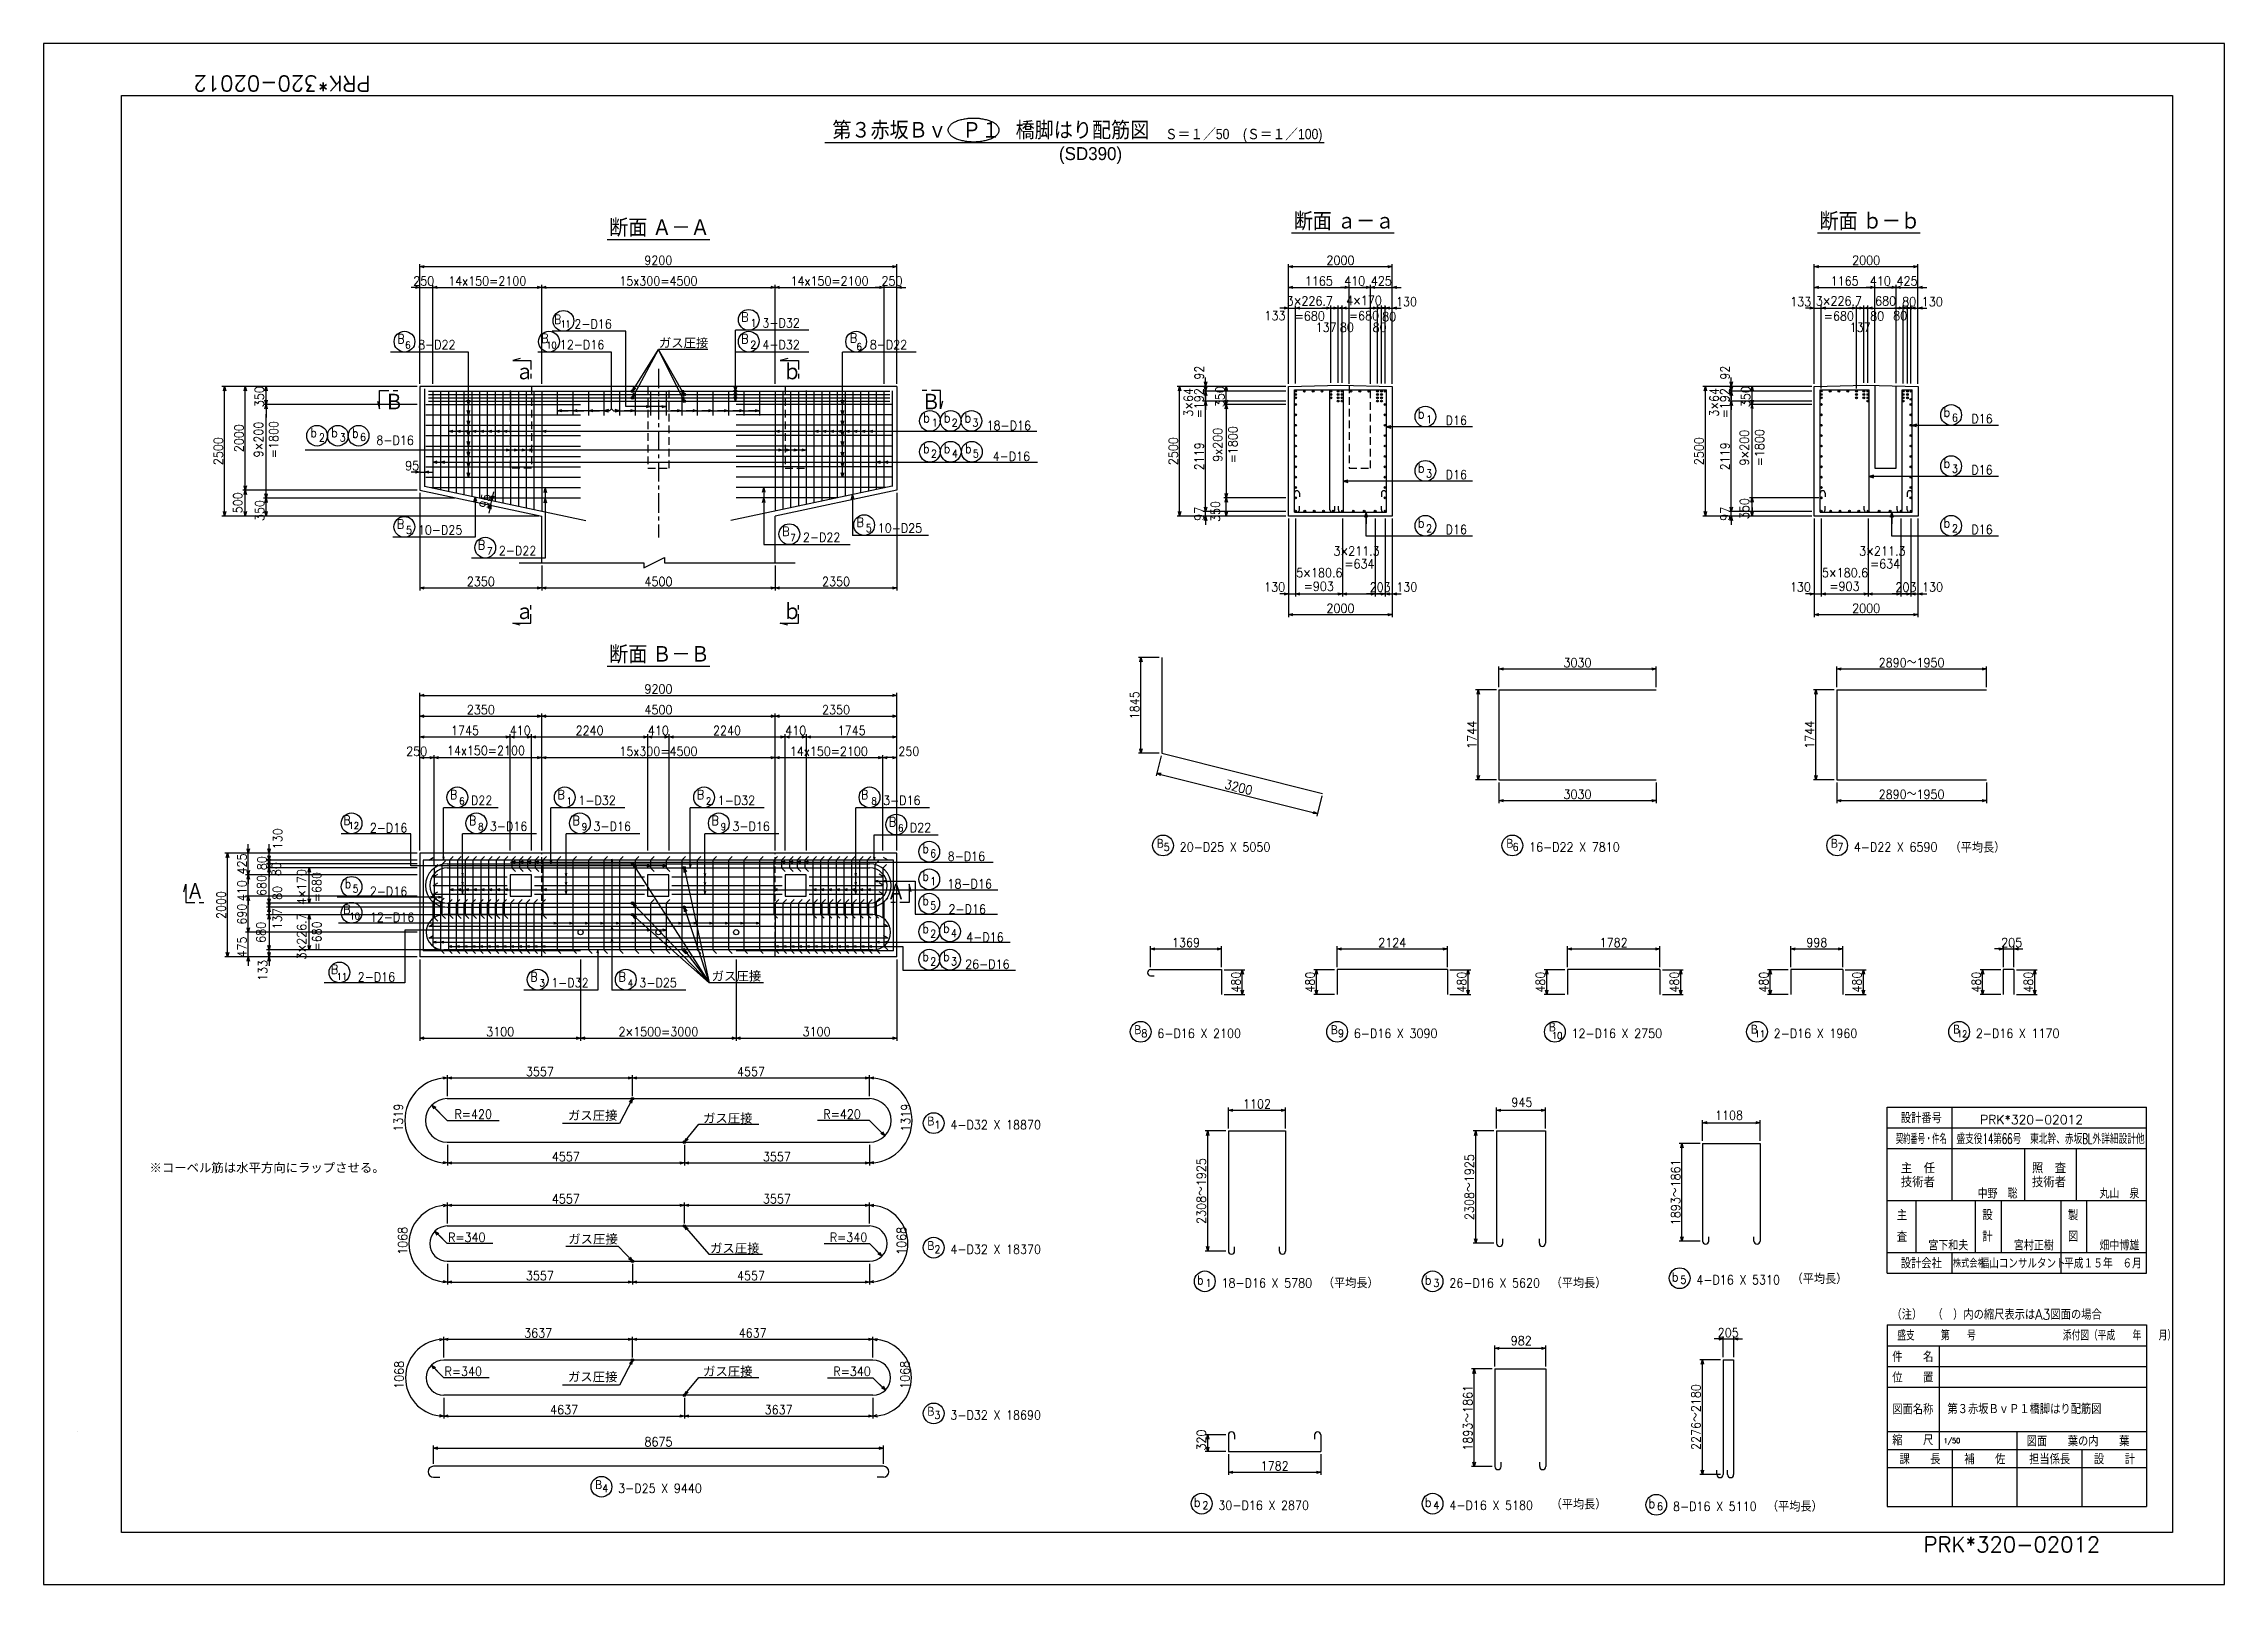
# Model space of a CAD drawing. Extents: x 22924 to 64974, y 77923 to 107623.
import ezdxf
from ezdxf.enums import TextEntityAlignment as Align

# ---------------------------------------------------------------- set-up
doc = ezdxf.new("R2010")
doc.units = 0
doc.header["$LTSCALE"] = 300
doc.header["$MEASUREMENT"] = 0
for name, pattern in [('CENTER', [2, 1.25, -0.25, 0.25, -0.25]), ('HASEN1', [3, 2, -1]), ('HIDDEN', [0.375, 0.25, -0.125])]:
    doc.linetypes.add(name, pattern=pattern)
doc.layers.get('0').update_dxf_attribs({"linetype": 'CONTINUOUS'})
doc.layers.get('DEFPOINTS').update_dxf_attribs({"linetype": 'CONTINUOUS'})
for name, color, linetype in [('-ねじり鉄筋', 2, 'CONTINUOUS'), ('-コーベル', 2, 'CONTINUOUS'), ('-寸法', 1, 'CONTINUOUS'), ('-引き出し横', 1, 'CONTINUOUS'), ('-引き出し縦', 1, 'CONTINUOUS'), ('-桁座-2', 3, 'CONTINUOUS'), ('-構造', 3, 'CONTINUOUS'), ('-用心鉄筋-1', 2, 'CONTINUOUS'), ('-肋筋-桁', 3, 'CONTINUOUS'), ('-記号', 2, 'CONTINUOUS'), ('LAYER001', 7, 'CONTINUOUS'), ('ストッパー', 3, 'CONTINUOUS'), ('タイトル', 3, 'CONTINUOUS'), ('枠', 3, 'CONTINUOUS'), ('記号', 2, 'CONTINUOUS'), ('鉄筋', 2, 'CONTINUOUS'), ('鉄筋材料', 3, 'CONTINUOUS'), ('ﾀｲﾄﾙ', 7, 'CONTINUOUS')]:
    doc.layers.add(name, color=color, linetype=linetype)
doc.styles.add('MS明朝', font='MS PMincho.ttf')
doc.styles.add('romans', font='ROMANS.shx', dxfattribs={"width": 0.9, "bigfont": 'EXTFONT.shx'})
doc.styles.get("Standard").update_dxf_attribs({"font": 'romans.shx', "bigfont": 'extfont.shx'})
doc.styles.add('STYLE1', font='romans.shx', dxfattribs={"bigfont": 'bigfont.shx'})
doc.styles.add('ｽﾀｲﾙ1', font='ROMANS.shx', dxfattribs={"bigfont": 'EXTFONT.shx'})
doc.dimstyles.new('ST-50', dxfattribs={"dimscale": 50, "dimtxt": 3.5, "dimasz": 1.7, "dimexe": 1, "dimexo": 1, "dimgap": 1, "dimtad": 0, "dimdec": 0, "dimzin": 0, "dimdsep": 46, "dimtxsty": 'romans', "dimblk": 'OPEN30', "dimcen": 1, "dimdle": 3, "dimclrd": 1, "dimclre": 1, "dimclrt": 3, "dimaunit": 1, "dimadec": 0, "dimazin": 0, "dimtfac": 1, "dimtdec": 0, "dimtix": 1, "dimtmove": 2, "dimatfit": 3, "dimldrblk": 'OPEN30', "dimfxl": 0, "dimtvp": 0.7, "dimtolj": 1, "dimtzin": 0, "dimarcsym": 0})
doc.dimstyles.new('矢', dxfattribs={"dimscale": 50, "dimtxt": 3.5, "dimasz": 1.7, "dimexe": 1, "dimexo": 0.7, "dimgap": 0.09, "dimtad": 0, "dimdec": 0, "dimzin": 0, "dimdsep": 46, "dimtxsty": 'romans', "dimblk": 'OPEN30', "dimcen": 1, "dimdle": 1, "dimclrd": 1, "dimclre": 1, "dimclrt": 3, "dimaunit": 1, "dimadec": 0, "dimazin": 0, "dimtfac": 1, "dimtdec": 0, "dimtix": 1, "dimtmove": 2, "dimatfit": 3, "dimldrblk": 'OPEN30', "dimfxl": 0, "dimtvp": 0.7, "dimtolj": 1, "dimtzin": 0, "dimarcsym": 0})

msp = doc.modelspace()

# ---------------------------------------------------------------- texts
at = {"layer": '-寸法', "color": 3, "linetype": 'Continuous', "style": 'romans', "width": 0.9}
for p in [(45085.9, 100708), (55223.6, 100708)]:
    msp.add_text('3×64', height=175, rotation=90, dxfattribs=at).set_placement(p, align=Align.CENTER)
for s, p in [('3×211.3', (48240.9, 97754.5)), ('3×211.3', (58378.7, 97754.5)), ('5×180.6', (47523.3, 97336.3)), ('5×180.6', (57661, 97336.3))]:
    msp.add_text(s, height=175, dxfattribs=at).set_placement(p, align=Align.CENTER)
at = {"layer": '-寸法', "color": 3, "style": 'romans', "width": 0.9}
for s, p in [('R=420', (30848, 86899)), ('R=420', (37959.1, 86899)), ('R=340', (30722.6, 84524.5)), ('R=340', (38084.5, 84524.5)), ('R=340', (30655.6, 81940.2)), ('R=340', (38151.5, 81940.2))]:
    msp.add_text(s, height=175, dxfattribs=at).set_placement(p)
at = {"layer": '-引き出し横', "color": 3, "style": 'ｽﾀｲﾙ1', "width": 0.9}
for s, height, p in [('b', 175, (49421.7, 100399.3)), ('b', 175, (59559.4, 100430.4)), ('b', 175, (28067.5, 100037.4)), ('2', 150, (28231.2, 99955.1)), ('b', 175, (28467.5, 100037.4)), ('3', 150, (28631.2, 99955.1)), ('b', 175, (28870.4, 100027.1)), ('6', 150, (29024.1, 99963)), ('b', 175, (39884.7, 100322.6)), ('1', 150, (40048.4, 100240.3)), ('b', 175, (40281.3, 100322.6)), ('2', 150, (40432.5, 100240.3)), ('b', 175, (40681.3, 100322.6)), ('3', 150, (40832.5, 100240.3)), ('18-D16', 175, (41106.8, 100174.7)), ('1', 150, (49581.8, 100306.7)), ('D16', 175, (49957.6, 100273.7)), ('6', 150, (59719.6, 100337.8)), ('D16', 175, (60095.4, 100304.8)), ('8-D16', 175, (29340.2, 99889.5)), ('b', 175, (39881.3, 99728)), ('2', 150, (40032.5, 99645.6)), ('b', 175, (40280.5, 99728)), ('4', 150, (40436.6, 99643.1)), ('b', 175, (40689.6, 99728)), ('5', 150, (40840.8, 99645.6)), (' 4-D16', 175, (41115.1, 99580.1)), ('b', 175, (49421.7, 99352.9)), ('3', 150, (49581.8, 99260.3)), ('D16', 175, (49957.6, 99227.3)), ('b', 175, (59559.4, 99444.8)), ('3', 150, (59719.6, 99352.2)), ('D16', 175, (60095.4, 99319.2)), ('b', 175, (49421.7, 98295.5)), ('b', 175, (59559.4, 98295.5)), ('2', 150, (49581.8, 98202.9)), ('D16', 175, (49957.6, 98169.9)), ('2', 150, (59719.6, 98202.9)), ('D16', 175, (60095.4, 98169.9)), ('B', 175, (28703.3, 92566.4)), ('2-D16', 175, (29214.1, 92418.5)), ('b', 175, (39867.7, 92019.2)), ('6', 150, (40018.8, 91936.9)), ('8-D16', 175, (40356.1, 91871.3)), ('b', 175, (28729.2, 91341.7)), ('5', 150, (28880.3, 91259.4)), ('2-D16', 175, (29214.1, 91193.8)), ('b', 175, (39867.7, 91486.3)), ('1', 150, (40018.8, 91403.9)), ('18-D16', 175, (40352.6, 91338.4)), ('B', 175, (28700.3, 90849.7)), ('12-D16', 175, (29214.1, 90693.6)), ('b', 175, (39867.7, 91016.7)), ('5', 150, (40018.8, 90934.3)), ('2-D16', 175, (40372.9, 90851.9)), ('b', 175, (39867.7, 90475.2)), ('2', 150, (40018.8, 90392.8)), ('b', 175, (40267.7, 90483.1)), ('4', 150, (40418.8, 90400.8)), ('4-D16', 175, (40714.8, 90310.4)), ('b', 175, (39867.7, 89937.5)), ('2', 150, (40018.8, 89855.2)), ('b', 175, (40267.7, 89937.5)), ('3', 150, (40418.8, 89855.2)), ('B', 175, (28461.2, 89692.3)), ('2-D16', 175, (28979.9, 89544.4)), ('26-D16', 175, (40693.1, 89789.6))]:
    msp.add_text(s, height=height, dxfattribs=at).set_placement(p)
at = {"layer": '-引き出し縦', "color": 3, "style": 'ｽﾀｲﾙ1'}
for s, height, width, p in [('B', 175, 0.9, (32765.5, 102220.3)), ('11', 135, 0.8, (32896.7, 102149.4)), ('2-D16', 175, 0.9, (33157.6, 102132)), ('B', 175, 0.9, (36374.4, 102264.4)), ('1', 150, 0.9, (36552.2, 102163)), ('3-D32', 175, 0.9, (36782.2, 102152)), ('B', 175, 0.9, (29744.7, 101844.4)), ('6', 135, 0.9, (29897.2, 101743)), ('8-D22', 175, 0.9, (30144.7, 101732)), ('B', 175, 0.9, (32515.8, 101856)), ('12-D16', 175, 0.9, (32877.5, 101732)), ('B', 175, 0.9, (36374.4, 101844.4)), ('2', 150, 0.9, (36552.2, 101743)), ('4-D32', 175, 0.9, (36782.2, 101732)), ('B', 175, 0.9, (38471.4, 101862.3)), ('6', 135, 0.9, (38597.6, 101716.2)), ('8-D22', 175, 0.9, (38853.9, 101732)), ('B', 175, 0.9, (29733.7, 98273.6)), ('B', 175, 0.9, (38599.8, 98308.5)), ('5', 150, 0.9, (29911.6, 98172.2)), ('10-D25', 175, 0.9, (30141.6, 98161.3)), ('B', 175, 0.9, (31298.4, 97873.4)), ('B', 175, 0.9, (37163, 98132.3)), ('7', 135, 0.9, (37320.2, 98030.9)), ('2-D22', 175, 0.9, (37565.5, 98020)), ('5', 150, 0.9, (38777.6, 98207)), ('10-D25', 175, 0.9, (39007.6, 98196.1)), ('7', 135, 0.9, (31475.3, 97772)), ('2-D22', 175, 0.9, (31701.9, 97761.1)), ('B', 175, 0.9, (30760.2, 93059.6)), ('6', 135, 0.9, (30937.1, 92958.1)), ('D22', 175, 0.9, (31163.7, 92947.2)), ('B', 175, 0.9, (32830.8, 93059.6)), ('1', 135, 0.9, (33007.8, 92958.1)), ('1-D32', 175, 0.9, (33234.3, 92947.2)), ('B', 175, 0.9, (35517.8, 93059.6)), ('2', 135, 0.9, (35694.8, 92958.1)), ('1-D32', 175, 0.9, (35921.3, 92947.2)), ('B', 175, 0.9, (38684.7, 93059.6)), ('8', 135, 0.9, (38885, 92958.1)), ('3-D16', 175, 0.9, (39111.5, 92947.2)), ('B', 175, 0.9, (31126.3, 92559.6)), ('8', 135, 0.9, (31303.3, 92458.1)), ('3-D16', 175, 0.9, (31529.8, 92447.2)), ('B', 175, 0.9, (33123.6, 92559.6)), ('9', 135, 0.9, (33300.5, 92458.1)), ('3-D16', 175, 0.9, (33527.1, 92447.2)), ('B', 175, 0.9, (35802.2, 92559.6)), ('9', 135, 0.9, (35979.2, 92458.1)), ('3-D16', 175, 0.9, (36205.7, 92447.2)), ('B', 175, 0.9, (39222.9, 92534.6)), ('6', 135, 0.9, (39399.9, 92433.1)), ('D22', 175, 0.9, (39626.4, 92422.2)), ('B', 175, 0.9, (32308.7, 89545.9)), ('3', 135, 0.9, (32485.6, 89444.5)), ('1-D32', 175, 0.9, (32712.2, 89433.6)), ('B', 175, 0.9, (34008.1, 89545.9)), ('4', 135, 0.9, (34185.1, 89444.5)), ('3-D25', 175, 0.9, (34411.6, 89433.6))]:
    msp.add_text(s, height=height, dxfattribs=dict(at, width=width)).set_placement(p)
at = {"layer": '-引き出し縦', "color": 3, "linetype": 'Continuous', "insert": (55865, 99833.6), "char_height": 175, "attachment_point": 5, "rotation": 90, "style": 'romans'}
msp.add_mtext('9×200\\P=1800', dxfattribs=at)
at = {"layer": '-引き出し縦', "linetype": 'Continuous', "insert": (23572.3, 80878.4), "char_height": 0.18, "width": 0.243, "attachment_point": 1, "style": 'romans'}
msp.add_mtext('19', dxfattribs=at)
msp.add_mtext('19', dxfattribs=at)
msp.add_mtext('19', dxfattribs=at)
msp.add_mtext('19', dxfattribs=at)
at = {"layer": '-構造', "color": 3, "linetype": 'Continuous', "insert": (45709.9, 99890.1), "char_height": 175, "attachment_point": 5, "rotation": 90, "style": 'romans'}
msp.add_mtext('\\A1;9x200\\P=1800', dxfattribs=at)
at = {"layer": '-記号', "color": 2, "style": 'MS明朝', "width": 0.9}
msp.add_text('第３赤坂Ｂｖ   Ｐ１   橋脚はり配筋図', height=300, dxfattribs=at).set_placement((41188.2, 105811.4), align=Align.CENTER)
at = {"layer": '-記号', "color": 2, "style": 'MS明朝'}
msp.add_text('(SD390)', height=250, dxfattribs=at).set_placement((42502.3, 105378.1))
at = {"layer": '-記号', "style": 'MS明朝', "width": 0.9}
for s, p in [('断面 ａ－ａ', (47997.8, 104059)), ('断面 ｂ－ｂ', (58135.6, 104059)), ('断面 Ａ－Ａ', (34797.7, 103934.5)), ('断面 Ｂ－Ｂ', (34797.7, 95709.7))]:
    msp.add_text(s, height=300, dxfattribs=at).set_placement(p, align=Align.CENTER)
for s, p in [('ａ', (32013.3, 101152.5)), ('ｂ', (37170.8, 101152.5)), ('Ｂ', (29497.4, 100572.7)), ('Ｂ', (39849.3, 100572.7)), ('ａ', (32013.3, 96531)), ('ｂ', (37170.8, 96531)), ('A', (25727.8, 91139.8)), ('A', (39243, 91130.1))]:
    msp.add_text(s, height=300, dxfattribs=at).set_placement(p)
at = {"layer": 'タイトル', "color": 3}
msp.add_text('PRK*320-02012', height=300, rotation=180, dxfattribs=at).set_placement((29224.1, 107004.8))
msp.add_text('PRK*320-02012', height=300, dxfattribs=at).set_placement((59174.1, 78541.9))
at = {"layer": '記号', "color": 2, "style": 'MS明朝', "width": 0.9}
msp.add_text('Ｓ＝１／50    (Ｓ＝１／100)', height=200, dxfattribs=at).set_placement((46063.4, 105779.9), align=Align.CENTER)
at = {"layer": '鉄筋材料', "color": 3, "style": 'ｽﾀｲﾙ1', "width": 0.9}
for s, height, p in [('10', 130, (32616, 101746.4)), ('12', 130, (28804.4, 92484.1)), ('Ｂ', 175, (44358.9, 92104.1)), ('5', 150, (44523.6, 92060.4)), ('Ｂ', 175, (51099.9, 92104.1)), ('6', 150, (51248.5, 92060.4)), ('Ｂ', 175, (57357.7, 92104.1)), ('7', 150, (57513.4, 92060.4)), ('10', 130, (28822.6, 90738.5)), ('11', 130, (28574.3, 89572.9)), ('Ｂ', 175, (51918.5, 88563.4)), ('Ｂ', 175, (43927.1, 88511.9)), ('8', 150, (44091.8, 88468.2)), ('Ｂ', 175, (47716.4, 88511.9)), ('9', 150, (47881.1, 88468.2)), ('10', 130, (52008.7, 88437.3)), ('Ｂ', 175, (55816.2, 88520.6)), ('11', 130, (55917.7, 88468.2)), ('Ｂ', 175, (59713.9, 88520.6)), ('12', 130, (59815.4, 88468.2)), ('Ｂ', 175, (39936.6, 86751)), ('1', 150, (40101.3, 86707.3)), ('Ｂ', 175, (39936.6, 84351)), ('2', 150, (40101.3, 84307.3)), ('b', 175, (45164.9, 83701.7)), ('1', 150, (45329.6, 83658)), ('b', 175, (49557.4, 83701.7)), ('3', 150, (49722.1, 83658)), ('b', 175, (54320.6, 83762.4)), ('5', 150, (54485.3, 83718.7)), ('Ｂ', 175, (39936.6, 81155.8)), ('3', 150, (40101.3, 81112.1)), ('Ｂ', 175, (33531.1, 79742.8)), ('4', 150, (33695.8, 79699.1)), ('b', 175, (45104.2, 79416.4)), ('2', 150, (45268.9, 79372.7)), ('b', 175, (49557.4, 79416.4)), ('4', 150, (49722.1, 79372.7)), ('b', 175, (53870.2, 79394.6)), ('6', 150, (54034.9, 79350.9))]:
    msp.add_text(s, height=height, dxfattribs=at).set_placement(p)
at = {"layer": '鉄筋材料', "style": 'MS明朝'}
for s, p in [('ガス圧接', (34787, 101768.2)), ('ガス圧接', (35805.7, 89562.2)), ('ガス圧接', (33033.6, 86876.1)), ('ガス圧接', (35639.5, 86820.7)), ('※コーベル筋は水平方向にラップさせる。', (24965.7, 85867.7)), ('ガス圧接', (33039.4, 84492.6)), ('ガス圧接', (35774.7, 84315.1)), ('ガス圧接', (33033.6, 81837.1)), ('ガス圧接', (35639.5, 81941.9))]:
    msp.add_text(s, height=175, dxfattribs=at).set_placement(p)
at = {"layer": '鉄筋材料', "width": 0.9}
for s, style, p in [('20-D25 X 5050', 'romans', (44830.7, 92047.5)), ('16-D22 X 7810', 'romans', (51566.8, 92047.5)), ('4-D22 X 6590', 'romans', (57829.9, 92047.5)), ('（平均長）', 'MS明朝', (59675.4, 92047.5)), ('6-D16 X 2100', 'romans', (44399, 88455.3)), ('6-D16 X 3090', 'romans', (48188.3, 88455.3)), ('12-D16 X 2750', 'romans', (52386, 88455.3)), ('2-D16 X 1960', 'romans', (56283.7, 88455.3)), ('2-D16 X 1170', 'romans', (60181.4, 88455.3)), ('4-D32 X 18870', 'romans', (40408.5, 86694.4)), ('4-D32 X 18370', 'romans', (40408.5, 84294.4)), ('18-D16 X 5780', 'romans', (45636.7, 83645.2)), ('（平均長）', 'MS明朝', (47591.6, 83651.9)), ('26-D16 X 5620', 'romans', (50029.3, 83645.2)), ('（平均長）', 'MS明朝', (51984.1, 83651.9)), ('4-D16 X 5310', 'romans', (54792.5, 83705.8)), ('（平均長）', 'MS明朝', (56629.2, 83732.4)), ('3-D32 X 18690', 'romans', (40408.5, 81099.2)), ('3-D25 X 9440', 'romans', (34003, 79686.3)), ('30-D16 X 2870', 'romans', (45576.1, 79359.8)), ('4-D16 X 5180', 'romans', (50029.3, 79359.8)), ('（平均長）', 'MS明朝', (51984.1, 79386.3)), ('8-D16 X 5110', 'romans', (54342.1, 79338)), ('（平均長）', 'MS明朝', (56154.5, 79344.8))]:
    msp.add_text(s, height=175, dxfattribs=dict(at, style=style)).set_placement(p)
at = {"layer": 'ﾀｲﾄﾙ', "color": 3, "ltscale": 100, "style": 'STYLE1'}
for s, height, width, p in [('設計番号', 200, 0.9, (59130.6, 86922.8)), ('契約番号・件名', 200, 0.5, (59130.6, 86522.8)), ('盛支役14第66号\u3000東北幹、赤坂BL外詳細設計他', 200, 0.6, (61622.3, 86522.8)), ('主', 200, 0.9, (58756.9, 85050.9)), ('設', 200, 0.9, (60406.9, 85050.9)), ('製', 200, 0.9, (62056.9, 85050.9)), ('査', 200, 0.9, (58756.9, 84636.1)), ('計', 200, 0.9, (60406.9, 84636.1)), ('図', 200, 0.9, (62056.9, 84636.1)), ('設計会社', 200, 0.9, (59130.6, 84122.8)), ('株式会社', 150, 0.75, (60054.9, 84122.8)), ('福山コンサルタント', 175, 0.75, (61084.5, 84122.8)), ('平成１５年\u3000６月', 200, 0.75, (62632.5, 84122.8))]:
    msp.add_text(s, height=height, dxfattribs=dict(at, width=width)).set_placement(p, align=Align.MIDDLE)
for s, height, p in [('PRK*320-02012', 175, (61257.3, 86882.4)), ('技術者', 200, (59065.1, 85687.8)), ('主\u3000任', 200, (59065.1, 85957.8)), ('技術者', 200, (61592.3, 85687.8)), ('照\u3000査', 200, (61592.3, 85957.8)), ('中野\u3000聡', 175, (60600.2, 85468.6)), ('丸山\u3000泉', 175, (62950.2, 85468.6)), ('宮下和夫', 175, (59650.2, 84468.6)), ('宮村正樹', 175, (61300.2, 84468.6)), ('畑中博雄', 175, (62950.2, 84468.6))]:
    msp.add_text(s, height=height, dxfattribs=at).set_placement(p, align=Align.MIDDLE)
for s, height, width, p in [('盛支\u3000\u3000\u3000第\u3000\u3000号\u3000\u3000\u3000\u3000\u3000\u3000\u3000\u3000\u3000\u3000添付図（平成\u3000\u3000年\u3000\u3000月）', 200, 0.6, (58667.3, 82624.1)), ('（注）\u3000（\u3000）内の縮尺表示はA3図面の場合', 200, 0.9, (58554.5, 83025.4)), ('件\u3000\u3000名', 200, 0.9, (58570.1, 82211)), ('位\u3000\u3000置', 200, 0.9, (58570.1, 81811)), ('図面名称', 200, 0.9, (58570.1, 81198)), ('第３赤坂ＢｖＰ１橋脚はり配筋図', 200, 0.9, (59634.1, 81204.5)), ('縮\u3000\u3000尺', 200, 0.9, (58570.1, 80604.4)), ('1/50 ', 100, 0.9, (59563.4, 80643.4)), ('図面\u3000\u3000葉の内\u3000\u3000葉', 200, 0.9, (61162.2, 80584.5)), ('課\u3000\u3000長', 200, 0.9, (58708.7, 80237.7)), ('補\u3000\u3000佐', 200, 0.9, (59958.7, 80237.7)), ('担当係長', 200, 0.9, (61208.7, 80237.7)), ('設\u3000\u3000計', 200, 0.9, (62458.7, 80237.7))]:
    msp.add_text(s, height=height, dxfattribs=dict(at, width=width)).set_placement(p)

# ---------------------------------------------------------------- blocks, each defined once
blk = doc.blocks.new('_Open30')
at = {"color": 0, "lineweight": -2}
for p, q in [((-1, 0.27), (0, 0)), ((0, 0), (-1, -0.27)), ((0, 0), (-1, 0))]:
    blk.add_line(p, q, dxfattribs=at)
blk = doc.blocks.new('*D1')
at = {"layer": '-寸法', "color": 1, "linetype": 'Continuous', "lineweight": -2}
for p, q in [((57016, 101016), (55816, 101016)), ((55866, 100751), (55866, 100931)), ((57016, 100666), (55816, 100666))]:
    blk.add_line(p, q, dxfattribs=at)
at = {"layer": 'DEFPOINTS', "color": 0, "linetype": 'Continuous'}
for p in [(55866, 101016), (57066, 101016), (57066, 100666)]:
    blk.add_point(p, dxfattribs=at)
at = {"layer": '-寸法', "color": 1, "linetype": 'Continuous', "lineweight": -2, "xscale": 85, "yscale": 85, "zscale": 85}
for p, rotation in [((55866, 101016), 90), ((55866, 100666), 270)]:
    blk.add_blockref('_Open30', p, dxfattribs=dict(at, rotation=rotation))
at = {"layer": '-寸法', "color": 3, "linetype": 'Continuous', "insert": (55744, 100816), "char_height": 175, "attachment_point": 5, "rotation": 90, "style": 'romans'}
blk.add_mtext('\\A1;350', dxfattribs=at)
blk = doc.blocks.new('*D2')
at = {"layer": '-引き出し縦', "color": 1, "linetype": 'Continuous', "lineweight": -2}
for p, q in [((57016, 101016), (55416, 101016)), ((57016, 100924), (55416, 100924)), ((55466, 101101), (55466, 101186)), ((55466, 100924), (55466, 101016)), ((55466, 100839), (55466, 100754))]:
    blk.add_line(p, q, dxfattribs=at)
at = {"layer": 'DEFPOINTS', "color": 0, "linetype": 'Continuous'}
for p in [(55466, 101016), (57066, 101016), (57066, 100924)]:
    blk.add_point(p, dxfattribs=at)
at = {"layer": '-引き出し縦', "color": 1, "linetype": 'Continuous', "lineweight": -2, "xscale": 85, "yscale": 85, "zscale": 85}
for p, rotation in [((55466, 101016), 270), ((55466, 100924), 90)]:
    blk.add_blockref('_Open30', p, dxfattribs=dict(at, rotation=rotation))
at = {"layer": '-引き出し縦', "color": 3, "linetype": 'Continuous', "insert": (55344, 101280), "char_height": 175, "attachment_point": 5, "rotation": 90, "style": 'romans'}
blk.add_mtext('\\A1;92', dxfattribs=at)
blk = doc.blocks.new('*D3')
at = {"layer": '-引き出し縦', "color": 1, "linetype": 'Continuous', "lineweight": -2}
for p, q in [((57016, 100924), (55416, 100924)), ((55466, 101009), (55466, 101094)), ((55466, 100732), (55466, 100924)), ((57016, 100732), (55416, 100732)), ((55466, 100647), (55466, 100562))]:
    blk.add_line(p, q, dxfattribs=at)
at = {"layer": 'DEFPOINTS', "color": 0, "linetype": 'Continuous'}
for p in [(55466, 100924), (57066, 100924), (57066, 100732)]:
    blk.add_point(p, dxfattribs=at)
at = {"layer": '-引き出し縦', "color": 1, "linetype": 'Continuous', "lineweight": -2, "xscale": 85, "yscale": 85, "zscale": 85}
for p, rotation in [((55466, 100924), 270), ((55466, 100732), 90)]:
    blk.add_blockref('_Open30', p, dxfattribs=dict(at, rotation=rotation))
at = {"layer": '-引き出し縦', "color": 3, "linetype": 'Continuous', "insert": (55341, 100690), "char_height": 175, "attachment_point": 5, "rotation": 90, "style": 'romans'}
blk.add_mtext('\\A1;=192', dxfattribs=at)
blk = doc.blocks.new('*D4')
at = {"layer": '-引き出し縦', "color": 1, "linetype": 'Continuous', "lineweight": -2}
for p, q in [((57016, 98604), (55416, 98604)), ((57016, 98516), (55416, 98516)), ((55466, 98689), (55466, 98774)), ((55466, 98516), (55466, 98604)), ((55466, 98431), (55466, 98346))]:
    blk.add_line(p, q, dxfattribs=at)
at = {"layer": 'DEFPOINTS', "color": 0, "linetype": 'Continuous'}
for p in [(55466, 98604), (57066, 98604), (57066, 98516)]:
    blk.add_point(p, dxfattribs=at)
at = {"layer": '-引き出し縦', "color": 1, "linetype": 'Continuous', "lineweight": -2, "xscale": 85, "yscale": 85, "zscale": 85}
for p, rotation in [((55466, 98604), 270), ((55466, 98516), 90)]:
    blk.add_blockref('_Open30', p, dxfattribs=dict(at, rotation=rotation))
at = {"layer": '-引き出し縦', "color": 3, "linetype": 'Continuous', "insert": (55344, 98560), "char_height": 175, "attachment_point": 5, "rotation": 90, "style": 'romans'}
blk.add_mtext('\\A1;97', dxfattribs=at)
blk = doc.blocks.new('*D5')
at = {"layer": '-寸法', "color": 1, "linetype": 'Continuous', "lineweight": -2}
for p, q in [((57152, 98866), (55816, 98866)), ((57016, 98516), (55816, 98516)), ((55866, 98601), (55866, 98781))]:
    blk.add_line(p, q, dxfattribs=at)
at = {"layer": 'DEFPOINTS', "color": 0, "linetype": 'Continuous'}
for p in [(55866, 98866), (57202, 98866), (57066, 98516)]:
    blk.add_point(p, dxfattribs=at)
at = {"layer": '-寸法', "color": 1, "linetype": 'Continuous', "lineweight": -2, "xscale": 85, "yscale": 85, "zscale": 85}
for p, rotation in [((55866, 98866), 90), ((55866, 98516), 270)]:
    blk.add_blockref('_Open30', p, dxfattribs=dict(at, rotation=rotation))
at = {"layer": '-寸法', "color": 3, "linetype": 'Continuous', "insert": (55721, 98659), "char_height": 175, "attachment_point": 5, "rotation": 90, "style": 'romans'}
blk.add_mtext('\\A1;350', dxfattribs=at)
blk = doc.blocks.new('*D6')
at = {"layer": '-引き出し縦', "color": 1, "linetype": 'Continuous', "lineweight": -2}
for p, q in [((56966, 100732), (55416, 100732)), ((55466, 98689), (55466, 100647)), ((57016, 98604), (55416, 98604))]:
    blk.add_line(p, q, dxfattribs=at)
at = {"layer": 'DEFPOINTS', "color": 0, "linetype": 'Continuous'}
for p in [(55466, 100732), (57016, 100732), (57066, 98604)]:
    blk.add_point(p, dxfattribs=at)
at = {"layer": '-引き出し縦', "color": 1, "linetype": 'Continuous', "lineweight": -2, "xscale": 85, "yscale": 85, "zscale": 85}
for p, rotation in [((55466, 100732), 90), ((55466, 98604), 270)]:
    blk.add_blockref('_Open30', p, dxfattribs=dict(at, rotation=rotation))
at = {"layer": '-引き出し縦', "color": 3, "linetype": 'Continuous', "insert": (55344, 99668), "char_height": 175, "attachment_point": 5, "rotation": 90, "style": 'romans'}
blk.add_mtext('\\A1;2119', dxfattribs=at)
blk = doc.blocks.new('*D7')
at = {"layer": '-寸法', "color": 1, "linetype": 'Continuous', "lineweight": -2}
for p, q in [((57016, 101016), (54916, 101016)), ((54966, 98601), (54966, 100931)), ((57016, 98516), (54916, 98516))]:
    blk.add_line(p, q, dxfattribs=at)
at = {"layer": 'DEFPOINTS', "color": 0, "linetype": 'Continuous'}
for p in [(54966, 101016), (57066, 101016), (57066, 98516)]:
    blk.add_point(p, dxfattribs=at)
at = {"layer": '-寸法', "color": 1, "linetype": 'Continuous', "lineweight": -2, "xscale": 85, "yscale": 85, "zscale": 85}
for p, rotation in [((54966, 101016), 90), ((54966, 98516), 270)]:
    blk.add_blockref('_Open30', p, dxfattribs=dict(at, rotation=rotation))
at = {"layer": '-寸法', "color": 3, "linetype": 'Continuous', "insert": (54844, 99766), "char_height": 175, "attachment_point": 5, "rotation": 90, "style": 'romans'}
blk.add_mtext('\\A1;2500', dxfattribs=at)
blk = doc.blocks.new('*D8')
at = {"layer": '-寸法', "color": 1, "linetype": 'Continuous', "lineweight": -2}
for p, q in [((35279, 81517), (35279, 81117)), ((35364, 81167), (38831, 81167)), ((38916, 81517), (38916, 81117))]:
    blk.add_line(p, q, dxfattribs=at)
at = {"layer": 'DEFPOINTS', "color": 0, "linetype": 'Continuous'}
for p in [(35279, 81567), (38916, 81567), (38916, 81167)]:
    blk.add_point(p, dxfattribs=at)
at = {"layer": '-寸法', "color": 1, "linetype": 'Continuous', "lineweight": -2, "xscale": 85, "yscale": 85, "zscale": 85, "rotation": 180}
blk.add_blockref('_Open30', (35279, 81167), dxfattribs=at)
at = {"layer": '-寸法', "color": 1, "linetype": 'Continuous', "lineweight": -2, "xscale": 85, "yscale": 85, "zscale": 85}
blk.add_blockref('_Open30', (38916, 81167), dxfattribs=at)
at = {"layer": '-寸法', "color": 3, "linetype": 'Continuous', "insert": (37097, 81289), "char_height": 175, "attachment_point": 5, "style": 'romans'}
blk.add_mtext('\\A1;3637', dxfattribs=at)
blk = doc.blocks.new('*D9')
at = {"layer": '-寸法', "color": 1, "linetype": 'Continuous', "lineweight": -2}
for p, q in [((34279, 82297), (34279, 82697)), ((34364, 82647), (38831, 82647)), ((38916, 82297), (38916, 82697))]:
    blk.add_line(p, q, dxfattribs=at)
at = {"layer": 'DEFPOINTS', "color": 0, "linetype": 'Continuous'}
for p in [(38916, 82647), (34279, 82247), (38916, 82247)]:
    blk.add_point(p, dxfattribs=at)
at = {"layer": '-寸法', "color": 1, "linetype": 'Continuous', "lineweight": -2, "xscale": 85, "yscale": 85, "zscale": 85, "rotation": 180}
blk.add_blockref('_Open30', (34279, 82647), dxfattribs=at)
at = {"layer": '-寸法', "color": 1, "linetype": 'Continuous', "lineweight": -2, "xscale": 85, "yscale": 85, "zscale": 85}
blk.add_blockref('_Open30', (38916, 82647), dxfattribs=at)
at = {"layer": '-寸法', "color": 3, "linetype": 'Continuous', "insert": (36597, 82769), "char_height": 175, "attachment_point": 5, "style": 'romans'}
blk.add_mtext('\\A1;4637', dxfattribs=at)
blk = doc.blocks.new('*D10')
at = {"layer": '-寸法', "color": 1, "linetype": 'Continuous', "lineweight": -2}
for p, q in [((30178, 101066), (30178, 103374)), ((30263, 103324), (39294, 103324)), ((39379, 101066), (39379, 103374))]:
    blk.add_line(p, q, dxfattribs=at)
at = {"layer": 'DEFPOINTS', "color": 0, "linetype": 'Continuous'}
for p in [(39379, 103324), (30178, 101016), (39379, 101016)]:
    blk.add_point(p, dxfattribs=at)
at = {"layer": '-寸法', "color": 1, "linetype": 'Continuous', "lineweight": -2, "xscale": 85, "yscale": 85, "zscale": 85, "rotation": 180}
blk.add_blockref('_Open30', (30178, 103324), dxfattribs=at)
at = {"layer": '-寸法', "color": 1, "linetype": 'Continuous', "lineweight": -2, "xscale": 85, "yscale": 85, "zscale": 85}
blk.add_blockref('_Open30', (39379, 103324), dxfattribs=at)
at = {"layer": '-寸法', "color": 3, "linetype": 'Continuous', "insert": (34778, 103447), "char_height": 175, "attachment_point": 5, "style": 'romans'}
blk.add_mtext('\\A1;9200', dxfattribs=at)
blk = doc.blocks.new('*D11')
at = {"layer": '-寸法', "color": 1, "linetype": 'Continuous', "lineweight": -2}
for p, q in [((32529, 101066), (32529, 102974)), ((32614, 102924), (36944, 102924)), ((37029, 101066), (37029, 102974))]:
    blk.add_line(p, q, dxfattribs=at)
at = {"layer": 'DEFPOINTS', "color": 0, "linetype": 'Continuous'}
for p in [(37029, 102924), (32529, 101016), (37029, 101016)]:
    blk.add_point(p, dxfattribs=at)
at = {"layer": '-寸法', "color": 1, "linetype": 'Continuous', "lineweight": -2, "xscale": 85, "yscale": 85, "zscale": 85, "rotation": 180}
blk.add_blockref('_Open30', (32529, 102924), dxfattribs=at)
at = {"layer": '-寸法', "color": 1, "linetype": 'Continuous', "lineweight": -2, "xscale": 85, "yscale": 85, "zscale": 85}
blk.add_blockref('_Open30', (37029, 102924), dxfattribs=at)
at = {"layer": '-寸法', "color": 3, "linetype": 'Continuous', "insert": (34779, 103047), "char_height": 175, "attachment_point": 5, "style": 'romans'}
blk.add_mtext('\\A1;15x300=4500', dxfattribs=at)
blk = doc.blocks.new('*D12')
at = {"layer": '-寸法', "color": 1, "linetype": 'Continuous', "lineweight": -2}
for p, q in [((32529, 92069), (32529, 93909)), ((32614, 93859), (36944, 93859)), ((37029, 92069), (37029, 93909))]:
    blk.add_line(p, q, dxfattribs=at)
at = {"layer": 'DEFPOINTS', "color": 0, "linetype": 'Continuous'}
for p in [(37029, 93859), (32529, 92019), (37029, 92019)]:
    blk.add_point(p, dxfattribs=at)
at = {"layer": '-寸法', "color": 1, "linetype": 'Continuous', "lineweight": -2, "xscale": 85, "yscale": 85, "zscale": 85, "rotation": 180}
blk.add_blockref('_Open30', (32529, 93859), dxfattribs=at)
at = {"layer": '-寸法', "color": 1, "linetype": 'Continuous', "lineweight": -2, "xscale": 85, "yscale": 85, "zscale": 85}
blk.add_blockref('_Open30', (37029, 93859), dxfattribs=at)
at = {"layer": '-寸法', "color": 3, "linetype": 'Continuous', "insert": (34779, 93982), "char_height": 175, "attachment_point": 5, "style": 'romans'}
blk.add_mtext('\\A1;15x300=4500', dxfattribs=at)
blk = doc.blocks.new('*D13')
at = {"layer": '-寸法', "color": 1, "linetype": 'Continuous', "lineweight": -2}
for p, q in [((33279, 89969), (33279, 88402)), ((36279, 89969), (36279, 88402)), ((33364, 88452), (36194, 88452))]:
    blk.add_line(p, q, dxfattribs=at)
at = {"layer": 'DEFPOINTS', "color": 0, "linetype": 'Continuous'}
for p in [(33279, 90019), (36279, 90019), (36279, 88452)]:
    blk.add_point(p, dxfattribs=at)
at = {"layer": '-寸法', "color": 1, "linetype": 'Continuous', "lineweight": -2, "xscale": 85, "yscale": 85, "zscale": 85, "rotation": 180}
blk.add_blockref('_Open30', (33279, 88452), dxfattribs=at)
at = {"layer": '-寸法', "color": 1, "linetype": 'Continuous', "lineweight": -2, "xscale": 85, "yscale": 85, "zscale": 85}
blk.add_blockref('_Open30', (36279, 88452), dxfattribs=at)
at = {"layer": '-寸法', "color": 3, "linetype": 'Continuous', "insert": (34779, 88575), "char_height": 175, "attachment_point": 5, "style": 'romans'}
blk.add_mtext('\\A1;2×1500=3000', dxfattribs=at)
blk = doc.blocks.new('*D14')
at = {"layer": '-寸法', "color": 1, "linetype": 'Continuous', "lineweight": -2}
for p, q in [((32529, 97565), (32529, 97082)), ((37029, 97565), (37029, 97082)), ((32614, 97132), (36944, 97132))]:
    blk.add_line(p, q, dxfattribs=at)
at = {"layer": 'DEFPOINTS', "color": 0, "linetype": 'Continuous'}
for p in [(32529, 97615), (37029, 97615), (37029, 97132)]:
    blk.add_point(p, dxfattribs=at)
at = {"layer": '-寸法', "color": 1, "linetype": 'Continuous', "lineweight": -2, "xscale": 85, "yscale": 85, "zscale": 85, "rotation": 180}
blk.add_blockref('_Open30', (32529, 97132), dxfattribs=at)
at = {"layer": '-寸法', "color": 1, "linetype": 'Continuous', "lineweight": -2, "xscale": 85, "yscale": 85, "zscale": 85}
blk.add_blockref('_Open30', (37029, 97132), dxfattribs=at)
at = {"layer": '-寸法', "color": 3, "linetype": 'Continuous', "insert": (34779, 97254), "char_height": 175, "attachment_point": 5, "style": 'romans'}
blk.add_mtext('\\A1;4500', dxfattribs=at)
blk = doc.blocks.new('*D15')
at = {"layer": '-寸法', "color": 1, "linetype": 'Continuous', "lineweight": -2}
for p, q in [((30179, 92069), (30179, 95109)), ((30264, 95059), (39294, 95059)), ((39379, 92069), (39379, 95109))]:
    blk.add_line(p, q, dxfattribs=at)
at = {"layer": 'DEFPOINTS', "color": 0, "linetype": 'Continuous'}
for p in [(39379, 95059), (30179, 92019), (39379, 92019)]:
    blk.add_point(p, dxfattribs=at)
at = {"layer": '-寸法', "color": 1, "linetype": 'Continuous', "lineweight": -2, "xscale": 85, "yscale": 85, "zscale": 85, "rotation": 180}
blk.add_blockref('_Open30', (30179, 95059), dxfattribs=at)
at = {"layer": '-寸法', "color": 1, "linetype": 'Continuous', "lineweight": -2, "xscale": 85, "yscale": 85, "zscale": 85}
blk.add_blockref('_Open30', (39379, 95059), dxfattribs=at)
at = {"layer": '-寸法', "color": 3, "linetype": 'Continuous', "insert": (34779, 95182), "char_height": 175, "attachment_point": 5, "style": 'romans'}
blk.add_mtext('\\A1;9200', dxfattribs=at)
blk = doc.blocks.new('*D16')
at = {"layer": '-寸法', "color": 1, "linetype": 'Continuous', "lineweight": -2}
for p, q in [((34984, 92069), (34984, 94309)), ((35069, 94259), (37136, 94259)), ((37221, 92069), (37221, 94309))]:
    blk.add_line(p, q, dxfattribs=at)
at = {"layer": 'DEFPOINTS', "color": 0, "linetype": 'Continuous'}
for p in [(37221, 94259), (34984, 92019), (37221, 92019)]:
    blk.add_point(p, dxfattribs=at)
at = {"layer": '-寸法', "color": 1, "linetype": 'Continuous', "lineweight": -2, "xscale": 85, "yscale": 85, "zscale": 85, "rotation": 180}
blk.add_blockref('_Open30', (34984, 94259), dxfattribs=at)
at = {"layer": '-寸法', "color": 1, "linetype": 'Continuous', "lineweight": -2, "xscale": 85, "yscale": 85, "zscale": 85}
blk.add_blockref('_Open30', (37221, 94259), dxfattribs=at)
at = {"layer": '-寸法', "color": 3, "linetype": 'Continuous', "insert": (36102, 94382), "char_height": 175, "attachment_point": 5, "style": 'romans'}
blk.add_mtext('\\A1;2240', dxfattribs=at)
blk = doc.blocks.new('*D17')
at = {"layer": '-寸法', "color": 1, "linetype": 'Continuous', "lineweight": -2}
for p, q in [((32529, 92119), (32529, 94709)), ((32614, 94659), (36944, 94659)), ((37029, 92069), (37029, 94709))]:
    blk.add_line(p, q, dxfattribs=at)
at = {"layer": 'DEFPOINTS', "color": 0, "linetype": 'Continuous'}
for p in [(37029, 94659), (32529, 92069), (37029, 92019)]:
    blk.add_point(p, dxfattribs=at)
at = {"layer": '-寸法', "color": 1, "linetype": 'Continuous', "lineweight": -2, "xscale": 85, "yscale": 85, "zscale": 85, "rotation": 180}
blk.add_blockref('_Open30', (32529, 94659), dxfattribs=at)
at = {"layer": '-寸法', "color": 1, "linetype": 'Continuous', "lineweight": -2, "xscale": 85, "yscale": 85, "zscale": 85}
blk.add_blockref('_Open30', (37029, 94659), dxfattribs=at)
at = {"layer": '-寸法', "color": 3, "linetype": 'Continuous', "insert": (34779, 94782), "char_height": 175, "attachment_point": 5, "style": 'romans'}
blk.add_mtext('\\A1;4500', dxfattribs=at)
blk = doc.blocks.new('*D18')
at = {"layer": '-寸法', "color": 1, "linetype": 'Continuous', "lineweight": -2}
for p, q in [((35279, 86396), (35279, 85996)), ((38849, 86396), (38849, 85996)), ((35364, 86046), (38764, 86046))]:
    blk.add_line(p, q, dxfattribs=at)
at = {"layer": 'DEFPOINTS', "color": 0, "linetype": 'Continuous'}
for p in [(35279, 86446), (38849, 86446), (38849, 86046)]:
    blk.add_point(p, dxfattribs=at)
at = {"layer": '-寸法', "color": 1, "linetype": 'Continuous', "lineweight": -2, "xscale": 85, "yscale": 85, "zscale": 85, "rotation": 180}
blk.add_blockref('_Open30', (35279, 86046), dxfattribs=at)
at = {"layer": '-寸法', "color": 1, "linetype": 'Continuous', "lineweight": -2, "xscale": 85, "yscale": 85, "zscale": 85}
blk.add_blockref('_Open30', (38849, 86046), dxfattribs=at)
at = {"layer": '-寸法', "color": 3, "linetype": 'Continuous', "insert": (37064, 86168), "char_height": 175, "attachment_point": 5, "style": 'romans'}
blk.add_mtext('\\A1;3557', dxfattribs=at)
blk = doc.blocks.new('*D19')
at = {"layer": '-寸法', "color": 1, "linetype": 'Continuous', "lineweight": -2}
for p, q in [((34279, 84101), (34279, 83701)), ((38849, 84101), (38849, 83701)), ((34364, 83751), (38764, 83751))]:
    blk.add_line(p, q, dxfattribs=at)
at = {"layer": 'DEFPOINTS', "color": 0, "linetype": 'Continuous'}
for p in [(34279, 84151), (38849, 84151), (38849, 83751)]:
    blk.add_point(p, dxfattribs=at)
at = {"layer": '-寸法', "color": 1, "linetype": 'Continuous', "lineweight": -2, "xscale": 85, "yscale": 85, "zscale": 85, "rotation": 180}
blk.add_blockref('_Open30', (34279, 83751), dxfattribs=at)
at = {"layer": '-寸法', "color": 1, "linetype": 'Continuous', "lineweight": -2, "xscale": 85, "yscale": 85, "zscale": 85}
blk.add_blockref('_Open30', (38849, 83751), dxfattribs=at)
at = {"layer": '-寸法', "color": 3, "linetype": 'Continuous', "insert": (36564, 83874), "char_height": 175, "attachment_point": 5, "style": 'romans'}
blk.add_mtext('\\A1;4557', dxfattribs=at)
blk = doc.blocks.new('*D20')
at = {"layer": '-寸法', "color": 1, "linetype": 'Continuous', "lineweight": -2}
for p, q in [((35279, 84881), (35279, 85281)), ((35364, 85231), (38764, 85231)), ((38849, 84881), (38849, 85281))]:
    blk.add_line(p, q, dxfattribs=at)
at = {"layer": 'DEFPOINTS', "color": 0, "linetype": 'Continuous'}
for p in [(38849, 85231), (35279, 84831), (38849, 84831)]:
    blk.add_point(p, dxfattribs=at)
at = {"layer": '-寸法', "color": 1, "linetype": 'Continuous', "lineweight": -2, "xscale": 85, "yscale": 85, "zscale": 85, "rotation": 180}
blk.add_blockref('_Open30', (35279, 85231), dxfattribs=at)
at = {"layer": '-寸法', "color": 1, "linetype": 'Continuous', "lineweight": -2, "xscale": 85, "yscale": 85, "zscale": 85}
blk.add_blockref('_Open30', (38849, 85231), dxfattribs=at)
at = {"layer": '-寸法', "color": 3, "linetype": 'Continuous', "insert": (37064, 85354), "char_height": 175, "attachment_point": 5, "style": 'romans'}
blk.add_mtext('\\A1;3557', dxfattribs=at)
blk = doc.blocks.new('*D21')
at = {"layer": '-寸法', "color": 1, "linetype": 'Continuous', "lineweight": -2}
for p, q in [((34279, 87336), (34279, 87736)), ((34364, 87686), (38764, 87686)), ((38849, 87336), (38849, 87736))]:
    blk.add_line(p, q, dxfattribs=at)
at = {"layer": 'DEFPOINTS', "color": 0, "linetype": 'Continuous'}
for p in [(38849, 87686), (34279, 87286), (38849, 87286)]:
    blk.add_point(p, dxfattribs=at)
at = {"layer": '-寸法', "color": 1, "linetype": 'Continuous', "lineweight": -2, "xscale": 85, "yscale": 85, "zscale": 85, "rotation": 180}
blk.add_blockref('_Open30', (34279, 87686), dxfattribs=at)
at = {"layer": '-寸法', "color": 1, "linetype": 'Continuous', "lineweight": -2, "xscale": 85, "yscale": 85, "zscale": 85}
blk.add_blockref('_Open30', (38849, 87686), dxfattribs=at)
at = {"layer": '-寸法', "color": 3, "linetype": 'Continuous', "insert": (36564, 87808), "char_height": 175, "attachment_point": 5, "style": 'romans'}
blk.add_mtext('\\A1;4557', dxfattribs=at)
blk = doc.blocks.new('*D22')
at = {"layer": '-寸法', "color": 1, "linetype": 'Continuous', "lineweight": -2}
blk.add_line((30526, 80548), (39031, 80548), dxfattribs=at)
at = {"layer": 'DEFPOINTS', "color": 0, "linetype": 'Continuous'}
for p in [(30441, 80548), (39116, 80548), (39116, 80548)]:
    blk.add_point(p, dxfattribs=at)
at = {"layer": '-寸法', "color": 1, "linetype": 'Continuous', "lineweight": -2, "xscale": 85, "yscale": 85, "zscale": 85, "rotation": 180}
blk.add_blockref('_Open30', (30441, 80548), dxfattribs=at)
at = {"layer": '-寸法', "color": 1, "linetype": 'Continuous', "lineweight": -2, "xscale": 85, "yscale": 85, "zscale": 85}
blk.add_blockref('_Open30', (39116, 80548), dxfattribs=at)
at = {"layer": '-寸法', "color": 3, "linetype": 'Continuous', "insert": (34779, 80671), "char_height": 175, "attachment_point": 5, "style": 'romans'}
blk.add_mtext('\\A1;8675', dxfattribs=at)
blk = doc.blocks.new('*D23')
at = {"layer": '-コーベル', "color": 1, "linetype": 'Continuous', "lineweight": -2}
for p, q in [((30709, 87336), (30709, 87736)), ((30709, 86396), (30709, 85996))]:
    blk.add_line(p, q, dxfattribs=at)
blk.add_arc((30709, 86866), 820, 95.9419, 264.0581, dxfattribs=at)
at = {"layer": 'DEFPOINTS', "color": 0, "linetype": 'Continuous'}
for p in [(29998, 87276), (30709, 87286), (30709, 86866), (30709, 86446)]:
    blk.add_point(p, dxfattribs=at)
at = {"layer": '-コーベル', "color": 1, "linetype": 'Continuous', "lineweight": -2, "xscale": 85, "yscale": 85, "zscale": 85}
for p, rotation in [((30709, 87686), 2.970929463484438), ((30709, 86046), 357.0290705365156)]:
    blk.add_blockref('_Open30', p, dxfattribs=dict(at, rotation=rotation))
at = {"layer": '-コーベル', "color": 3, "linetype": 'Continuous', "insert": (29766, 86866), "char_height": 175, "attachment_point": 5, "rotation": 90, "style": 'romans'}
blk.add_mtext('\\A1; 1319', dxfattribs=at)
blk = doc.blocks.new('*D24')
at = {"layer": '-寸法', "color": 1, "linetype": 'Continuous', "lineweight": -2}
for p, q in [((30709, 87336), (30709, 87736)), ((30794, 87686), (34194, 87686)), ((34279, 87336), (34279, 87736))]:
    blk.add_line(p, q, dxfattribs=at)
at = {"layer": 'DEFPOINTS', "color": 0, "linetype": 'Continuous'}
for p in [(34279, 87686), (30709, 87286), (34279, 87286)]:
    blk.add_point(p, dxfattribs=at)
at = {"layer": '-寸法', "color": 1, "linetype": 'Continuous', "lineweight": -2, "xscale": 85, "yscale": 85, "zscale": 85, "rotation": 180}
blk.add_blockref('_Open30', (30709, 87686), dxfattribs=at)
at = {"layer": '-寸法', "color": 1, "linetype": 'Continuous', "lineweight": -2, "xscale": 85, "yscale": 85, "zscale": 85}
blk.add_blockref('_Open30', (34279, 87686), dxfattribs=at)
at = {"layer": '-寸法', "color": 3, "linetype": 'Continuous', "insert": (32494, 87808), "char_height": 175, "attachment_point": 5, "style": 'romans'}
blk.add_mtext('\\A1;3557', dxfattribs=at)
blk = doc.blocks.new('*D25')
at = {"layer": '-寸法', "color": 1, "linetype": 'Continuous', "lineweight": -2}
for p, q in [((30642, 82297), (30642, 82697)), ((30642, 81517), (30642, 81117))]:
    blk.add_line(p, q, dxfattribs=at)
blk.add_arc((30642, 81907), 740, 96.5849, 263.4151, dxfattribs=at)
at = {"layer": 'DEFPOINTS', "color": 0, "linetype": 'Continuous'}
for p in [(30001, 82277), (30642, 82247), (30642, 81907), (30642, 81567)]:
    blk.add_point(p, dxfattribs=at)
at = {"layer": '-寸法', "color": 1, "linetype": 'Continuous', "lineweight": -2, "xscale": 85, "yscale": 85, "zscale": 85}
for p, rotation in [((30642, 82647), 3.292447694511002), ((30642, 81167), 356.7075523054891)]:
    blk.add_blockref('_Open30', p, dxfattribs=dict(at, rotation=rotation))
at = {"layer": '-寸法', "color": 3, "linetype": 'Continuous', "insert": (29779, 81907), "char_height": 175, "attachment_point": 5, "rotation": 90, "style": 'romans'}
blk.add_mtext('\\A1; 1068', dxfattribs=at)
blk = doc.blocks.new('*D26')
at = {"layer": '-寸法', "color": 1, "linetype": 'Continuous', "lineweight": -2}
for p, q in [((30709, 84881), (30709, 85281)), ((30709, 84101), (30709, 83701))]:
    blk.add_line(p, q, dxfattribs=at)
blk.add_arc((30709, 84491), 740, 96.5849, 263.4151, dxfattribs=at)
at = {"layer": 'DEFPOINTS', "color": 0, "linetype": 'Continuous'}
for p in [(30068, 84861), (30709, 84831), (30709, 84491), (30709, 84151)]:
    blk.add_point(p, dxfattribs=at)
at = {"layer": '-寸法', "color": 1, "linetype": 'Continuous', "lineweight": -2, "xscale": 85, "yscale": 85, "zscale": 85}
for p, rotation in [((30709, 85231), 3.292447694511002), ((30709, 83751), 356.7075523054891)]:
    blk.add_blockref('_Open30', p, dxfattribs=dict(at, rotation=rotation))
at = {"layer": '-寸法', "color": 3, "linetype": 'Continuous', "insert": (29846, 84491), "char_height": 175, "attachment_point": 5, "rotation": 90, "style": 'romans'}
blk.add_mtext('\\A1; 1068', dxfattribs=at)
blk = doc.blocks.new('*D27')
at = {"layer": '-寸法', "color": 1, "linetype": 'Continuous', "lineweight": -2}
for p, q in [((30642, 81517), (30642, 81117)), ((30727, 81167), (35194, 81167)), ((35279, 81492), (35279, 81117))]:
    blk.add_line(p, q, dxfattribs=at)
at = {"layer": 'DEFPOINTS', "color": 0, "linetype": 'Continuous'}
for p in [(30642, 81567), (35279, 81542), (35279, 81167)]:
    blk.add_point(p, dxfattribs=at)
at = {"layer": '-寸法', "color": 1, "linetype": 'Continuous', "lineweight": -2, "xscale": 85, "yscale": 85, "zscale": 85, "rotation": 180}
blk.add_blockref('_Open30', (30642, 81167), dxfattribs=at)
at = {"layer": '-寸法', "color": 1, "linetype": 'Continuous', "lineweight": -2, "xscale": 85, "yscale": 85, "zscale": 85}
blk.add_blockref('_Open30', (35279, 81167), dxfattribs=at)
at = {"layer": '-寸法', "color": 3, "linetype": 'Continuous', "insert": (32960, 81289), "char_height": 175, "attachment_point": 5, "style": 'romans'}
blk.add_mtext('\\A1;4637', dxfattribs=at)
blk = doc.blocks.new('*D28')
at = {"layer": '-寸法', "color": 1, "linetype": 'Continuous', "lineweight": -2}
for p, q in [((30642, 82297), (30642, 82697)), ((30727, 82647), (34194, 82647)), ((34279, 82297), (34279, 82697))]:
    blk.add_line(p, q, dxfattribs=at)
at = {"layer": 'DEFPOINTS', "color": 0, "linetype": 'Continuous'}
for p in [(34279, 82647), (30642, 82247), (34279, 82247)]:
    blk.add_point(p, dxfattribs=at)
at = {"layer": '-寸法', "color": 1, "linetype": 'Continuous', "lineweight": -2, "xscale": 85, "yscale": 85, "zscale": 85, "rotation": 180}
blk.add_blockref('_Open30', (30642, 82647), dxfattribs=at)
at = {"layer": '-寸法', "color": 1, "linetype": 'Continuous', "lineweight": -2, "xscale": 85, "yscale": 85, "zscale": 85}
blk.add_blockref('_Open30', (34279, 82647), dxfattribs=at)
at = {"layer": '-寸法', "color": 3, "linetype": 'Continuous', "insert": (32460, 82769), "char_height": 175, "attachment_point": 5, "style": 'romans'}
blk.add_mtext('\\A1;3637', dxfattribs=at)
blk = doc.blocks.new('*D29')
at = {"layer": '-寸法', "color": 1, "linetype": 'Continuous', "lineweight": -2}
for p, q in [((30709, 84881), (30709, 85281)), ((30794, 85231), (35194, 85231)), ((35279, 84881), (35279, 85281))]:
    blk.add_line(p, q, dxfattribs=at)
at = {"layer": 'DEFPOINTS', "color": 0, "linetype": 'Continuous'}
for p in [(35279, 85231), (30709, 84831), (35279, 84831)]:
    blk.add_point(p, dxfattribs=at)
at = {"layer": '-寸法', "color": 1, "linetype": 'Continuous', "lineweight": -2, "xscale": 85, "yscale": 85, "zscale": 85, "rotation": 180}
blk.add_blockref('_Open30', (30709, 85231), dxfattribs=at)
at = {"layer": '-寸法', "color": 1, "linetype": 'Continuous', "lineweight": -2, "xscale": 85, "yscale": 85, "zscale": 85}
blk.add_blockref('_Open30', (35279, 85231), dxfattribs=at)
at = {"layer": '-寸法', "color": 3, "linetype": 'Continuous', "insert": (32994, 85354), "char_height": 175, "attachment_point": 5, "style": 'romans'}
blk.add_mtext('\\A1;4557', dxfattribs=at)
blk = doc.blocks.new('*D30')
at = {"layer": '-寸法', "color": 1, "linetype": 'Continuous', "lineweight": -2}
for p, q in [((30709, 84101), (30709, 83701)), ((30794, 83751), (34194, 83751)), ((34279, 84082), (34279, 83701))]:
    blk.add_line(p, q, dxfattribs=at)
at = {"layer": 'DEFPOINTS', "color": 0, "linetype": 'Continuous'}
for p in [(30709, 84151), (34279, 84132), (34279, 83751)]:
    blk.add_point(p, dxfattribs=at)
at = {"layer": '-寸法', "color": 1, "linetype": 'Continuous', "lineweight": -2, "xscale": 85, "yscale": 85, "zscale": 85, "rotation": 180}
blk.add_blockref('_Open30', (30709, 83751), dxfattribs=at)
at = {"layer": '-寸法', "color": 1, "linetype": 'Continuous', "lineweight": -2, "xscale": 85, "yscale": 85, "zscale": 85}
blk.add_blockref('_Open30', (34279, 83751), dxfattribs=at)
at = {"layer": '-寸法', "color": 3, "linetype": 'Continuous', "insert": (32494, 83874), "char_height": 175, "attachment_point": 5, "style": 'romans'}
blk.add_mtext('\\A1;3557', dxfattribs=at)
blk = doc.blocks.new('*D31')
at = {"layer": '-寸法', "color": 1, "linetype": 'Continuous', "lineweight": -2}
for p, q in [((30709, 86396), (30709, 85996)), ((35279, 86396), (35279, 85996)), ((30794, 86046), (35194, 86046))]:
    blk.add_line(p, q, dxfattribs=at)
at = {"layer": 'DEFPOINTS', "color": 0, "linetype": 'Continuous'}
for p in [(30709, 86446), (35279, 86446), (35279, 86046)]:
    blk.add_point(p, dxfattribs=at)
at = {"layer": '-寸法', "color": 1, "linetype": 'Continuous', "lineweight": -2, "xscale": 85, "yscale": 85, "zscale": 85, "rotation": 180}
blk.add_blockref('_Open30', (30709, 86046), dxfattribs=at)
at = {"layer": '-寸法', "color": 1, "linetype": 'Continuous', "lineweight": -2, "xscale": 85, "yscale": 85, "zscale": 85}
blk.add_blockref('_Open30', (35279, 86046), dxfattribs=at)
at = {"layer": '-寸法', "color": 3, "linetype": 'Continuous', "insert": (32994, 86168), "char_height": 175, "attachment_point": 5, "style": 'romans'}
blk.add_mtext('\\A1;4557', dxfattribs=at)
blk = doc.blocks.new('*D32')
at = {"layer": '-構造', "color": 1, "linetype": 'Continuous', "lineweight": -2}
for p, q in [((30659, 91054), (27220, 91054)), ((30659, 90974), (27220, 90974)), ((27270, 91139), (27270, 91224)), ((27270, 91054), (27270, 90974)), ((27270, 90889), (27270, 90804))]:
    blk.add_line(p, q, dxfattribs=at)
at = {"layer": 'DEFPOINTS', "color": 0, "linetype": 'Continuous'}
for p in [(27270, 90974), (30709, 91054), (30709, 90974)]:
    blk.add_point(p, dxfattribs=at)
at = {"layer": '-構造', "color": 1, "linetype": 'Continuous', "lineweight": -2, "xscale": 85, "yscale": 85, "zscale": 85}
for p, rotation in [((27270, 91054), 270), ((27270, 90974), 90)]:
    blk.add_blockref('_Open30', p, dxfattribs=dict(at, rotation=rotation))
at = {"layer": '-構造', "color": 3, "linetype": 'Continuous', "insert": (27429, 91251), "char_height": 175, "attachment_point": 5, "rotation": 90, "style": 'romans'}
blk.add_mtext('\\A1;80', dxfattribs=at)
blk = doc.blocks.new('*D33')
at = {"layer": '-構造', "color": 1, "linetype": 'Continuous', "lineweight": -2}
for p, q in [((30592, 90832), (27220, 90832)), ((27270, 90747), (27270, 90237)), ((30592, 90152), (27220, 90152))]:
    blk.add_line(p, q, dxfattribs=at)
at = {"layer": 'DEFPOINTS', "color": 0, "linetype": 'Continuous'}
for p in [(30642, 90832), (27270, 90152), (30642, 90152)]:
    blk.add_point(p, dxfattribs=at)
at = {"layer": '-構造', "color": 1, "linetype": 'Continuous', "lineweight": -2, "xscale": 85, "yscale": 85, "zscale": 85}
for p, rotation in [((27270, 90832), 90), ((27270, 90152), 270)]:
    blk.add_blockref('_Open30', p, dxfattribs=dict(at, rotation=rotation))
at = {"layer": '-構造', "color": 3, "linetype": 'Continuous', "insert": (27114, 90492), "char_height": 175, "attachment_point": 5, "rotation": 90, "style": 'romans'}
blk.add_mtext('\\A1;680', dxfattribs=at)
blk = doc.blocks.new('*D34')
at = {"layer": '-寸法', "color": 1, "linetype": 'Continuous', "lineweight": -2}
for p, q in [((30094, 99364), (30009, 99364)), ((30179, 99364), (30266, 99364)), ((30351, 99364), (30436, 99364))]:
    blk.add_line(p, q, dxfattribs=at)
at = {"layer": 'DEFPOINTS', "color": 0, "linetype": 'Continuous'}
for p in [(30179, 99364), (30266, 99364), (30266, 99364)]:
    blk.add_point(p, dxfattribs=at)
at = {"layer": '-寸法', "color": 1, "linetype": 'Continuous', "lineweight": -2, "xscale": 85, "yscale": 85, "zscale": 85}
blk.add_blockref('_Open30', (30179, 99364), dxfattribs=at)
at = {"layer": '-寸法', "color": 1, "linetype": 'Continuous', "lineweight": -2, "xscale": 85, "yscale": 85, "zscale": 85, "rotation": 180}
blk.add_blockref('_Open30', (30266, 99364), dxfattribs=at)
at = {"layer": '-寸法', "color": 3, "linetype": 'Continuous', "insert": (30031, 99487), "char_height": 175, "attachment_point": 5, "style": 'romans'}
blk.add_mtext('\\A1;95', dxfattribs=at)
blk = doc.blocks.new('*D35')
at = {"layer": '-寸法', "color": 1, "linetype": 'Continuous', "lineweight": -2}
for p, q in [((30094, 102924), (30009, 102924)), ((30179, 101066), (30179, 102974)), ((30179, 102924), (30429, 102924)), ((30429, 101066), (30429, 102974)), ((30514, 102924), (30599, 102924))]:
    blk.add_line(p, q, dxfattribs=at)
at = {"layer": 'DEFPOINTS', "color": 0, "linetype": 'Continuous'}
for p in [(30429, 102924), (30179, 101016), (30429, 101016)]:
    blk.add_point(p, dxfattribs=at)
at = {"layer": '-寸法', "color": 1, "linetype": 'Continuous', "lineweight": -2, "xscale": 85, "yscale": 85, "zscale": 85}
blk.add_blockref('_Open30', (30179, 102924), dxfattribs=at)
at = {"layer": '-寸法', "color": 1, "linetype": 'Continuous', "lineweight": -2, "xscale": 85, "yscale": 85, "zscale": 85, "rotation": 180}
blk.add_blockref('_Open30', (30429, 102924), dxfattribs=at)
at = {"layer": '-寸法', "color": 3, "linetype": 'Continuous', "insert": (30254, 103047), "char_height": 175, "attachment_point": 5, "style": 'romans'}
blk.add_mtext('\\A1;250', dxfattribs=at)
blk = doc.blocks.new('*D36')
at = {"layer": '-寸法', "color": 1, "linetype": 'Continuous', "lineweight": -2}
for p, q in [((30129, 101016), (27163, 101016)), ((27213, 100751), (27213, 100931)), ((30129, 100666), (27163, 100666))]:
    blk.add_line(p, q, dxfattribs=at)
at = {"layer": 'DEFPOINTS', "color": 0, "linetype": 'Continuous'}
for p in [(27213, 101016), (30179, 101016), (30179, 100666)]:
    blk.add_point(p, dxfattribs=at)
at = {"layer": '-寸法', "color": 1, "linetype": 'Continuous', "lineweight": -2, "xscale": 85, "yscale": 85, "zscale": 85}
for p, rotation in [((27213, 101016), 90), ((27213, 100666), 270)]:
    blk.add_blockref('_Open30', p, dxfattribs=dict(at, rotation=rotation))
at = {"layer": '-寸法', "color": 3, "linetype": 'Continuous', "insert": (27084, 100816), "char_height": 175, "attachment_point": 5, "rotation": 90, "style": 'romans'}
blk.add_mtext('\\A1;350', dxfattribs=at)
blk = doc.blocks.new('*D37')
at = {"layer": '-寸法', "color": 1, "linetype": 'Continuous', "lineweight": -2}
for p, q in [((30129, 101016), (26763, 101016)), ((26813, 99101), (26813, 100931)), ((30079, 99016), (26763, 99016))]:
    blk.add_line(p, q, dxfattribs=at)
at = {"layer": 'DEFPOINTS', "color": 0, "linetype": 'Continuous'}
for p in [(26813, 101016), (30179, 101016), (30129, 99016)]:
    blk.add_point(p, dxfattribs=at)
at = {"layer": '-寸法', "color": 1, "linetype": 'Continuous', "lineweight": -2, "xscale": 85, "yscale": 85, "zscale": 85}
for p, rotation in [((26813, 101016), 90), ((26813, 99016), 270)]:
    blk.add_blockref('_Open30', p, dxfattribs=dict(at, rotation=rotation))
at = {"layer": '-寸法', "color": 3, "linetype": 'Continuous', "insert": (26691, 100016), "char_height": 175, "attachment_point": 5, "rotation": 90, "style": 'romans'}
blk.add_mtext('\\A1;2000', dxfattribs=at)
blk = doc.blocks.new('*D38')
at = {"layer": '-寸法', "color": 1, "linetype": 'Continuous', "lineweight": -2}
for p, q in [((30129, 99016), (26763, 99016)), ((26813, 98601), (26813, 98931)), ((32479, 98516), (26763, 98516))]:
    blk.add_line(p, q, dxfattribs=at)
at = {"layer": 'DEFPOINTS', "color": 0, "linetype": 'Continuous'}
for p in [(26813, 99016), (30179, 99016), (32529, 98516)]:
    blk.add_point(p, dxfattribs=at)
at = {"layer": '-寸法', "color": 1, "linetype": 'Continuous', "lineweight": -2, "xscale": 85, "yscale": 85, "zscale": 85}
for p, rotation in [((26813, 99016), 90), ((26813, 98516), 270)]:
    blk.add_blockref('_Open30', p, dxfattribs=dict(at, rotation=rotation))
at = {"layer": '-寸法', "color": 3, "linetype": 'Continuous', "insert": (26668, 98772), "char_height": 175, "attachment_point": 5, "rotation": 90, "style": 'romans'}
blk.add_mtext('\\A1;500', dxfattribs=at)
blk = doc.blocks.new('*D39')
at = {"layer": '-寸法', "color": 1, "linetype": 'Continuous', "lineweight": -2}
for p, q in [((30853, 98862), (27163, 98862)), ((32479, 98516), (27163, 98516)), ((27213, 98601), (27213, 98777))]:
    blk.add_line(p, q, dxfattribs=at)
at = {"layer": 'DEFPOINTS', "color": 0, "linetype": 'Continuous'}
for p in [(27213, 98862), (30903, 98862), (32529, 98516)]:
    blk.add_point(p, dxfattribs=at)
at = {"layer": '-寸法', "color": 1, "linetype": 'Continuous', "lineweight": -2, "xscale": 85, "yscale": 85, "zscale": 85}
for p, rotation in [((27213, 98862), 90), ((27213, 98516), 270)]:
    blk.add_blockref('_Open30', p, dxfattribs=dict(at, rotation=rotation))
at = {"layer": '-寸法', "color": 3, "linetype": 'Continuous', "insert": (27091, 98622), "char_height": 175, "attachment_point": 5, "rotation": 90, "style": 'romans'}
blk.add_mtext('\\A1;350', dxfattribs=at)
blk = doc.blocks.new('*D40')
at = {"layer": '-寸法', "color": 1, "linetype": 'Continuous', "lineweight": -2}
for p, q in [((30129, 100666), (27163, 100666)), ((27213, 100581), (27213, 100413)), ((27213, 98947), (27213, 99569)), ((30853, 98862), (27163, 98862))]:
    blk.add_line(p, q, dxfattribs=at)
at = {"layer": 'DEFPOINTS', "color": 0, "linetype": 'Continuous'}
for p in [(27213, 100666), (30179, 100666), (30903, 98862)]:
    blk.add_point(p, dxfattribs=at)
at = {"layer": '-寸法', "color": 1, "linetype": 'Continuous', "lineweight": -2, "xscale": 85, "yscale": 85, "zscale": 85}
for p, rotation in [((27213, 100666), 90), ((27213, 98862), 270)]:
    blk.add_blockref('_Open30', p, dxfattribs=dict(at, rotation=rotation))
at = {"layer": '-寸法', "color": 3, "linetype": 'Continuous', "insert": (27214, 99991), "char_height": 175, "attachment_point": 5, "rotation": 90, "style": 'romans'}
blk.add_mtext('\\A1;9×200\\P=1800', dxfattribs=at)
blk = doc.blocks.new('*D41')
at = {"layer": '-寸法', "color": 1, "linetype": 'Continuous', "lineweight": -2}
for p, q in [((30179, 92069), (30179, 93909)), ((30264, 93859), (30368, 93859)), ((30453, 92069), (30453, 93909))]:
    blk.add_line(p, q, dxfattribs=at)
at = {"layer": 'DEFPOINTS', "color": 0, "linetype": 'Continuous'}
for p in [(30453, 93859), (30179, 92019), (30453, 92019)]:
    blk.add_point(p, dxfattribs=at)
at = {"layer": '-寸法', "color": 1, "linetype": 'Continuous', "lineweight": -2, "xscale": 85, "yscale": 85, "zscale": 85, "rotation": 180}
blk.add_blockref('_Open30', (30179, 93859), dxfattribs=at)
at = {"layer": '-寸法', "color": 1, "linetype": 'Continuous', "lineweight": -2, "xscale": 85, "yscale": 85, "zscale": 85}
blk.add_blockref('_Open30', (30453, 93859), dxfattribs=at)
at = {"layer": '-寸法', "color": 3, "linetype": 'Continuous', "insert": (30118, 93982), "char_height": 175, "attachment_point": 5, "style": 'romans'}
blk.add_mtext('\\A1;250', dxfattribs=at)
blk = doc.blocks.new('*D42')
at = {"layer": '-寸法', "color": 1, "linetype": 'Continuous', "lineweight": -2}
for p, q in [((27270, 92104), (27270, 92189)), ((30129, 92019), (27220, 92019)), ((30129, 91884), (27220, 91884)), ((27270, 91884), (27270, 92019)), ((27270, 91799), (27270, 91714))]:
    blk.add_line(p, q, dxfattribs=at)
at = {"layer": 'DEFPOINTS', "color": 0, "linetype": 'Continuous'}
for p in [(27270, 92019), (30179, 92019), (30179, 91884)]:
    blk.add_point(p, dxfattribs=at)
at = {"layer": '-寸法', "color": 1, "linetype": 'Continuous', "lineweight": -2, "xscale": 85, "yscale": 85, "zscale": 85}
for p, rotation in [((27270, 92019), 270), ((27270, 91884), 90)]:
    blk.add_blockref('_Open30', p, dxfattribs=dict(at, rotation=rotation))
at = {"layer": '-寸法', "color": 3, "linetype": 'Continuous', "insert": (27436, 92295), "char_height": 175, "attachment_point": 5, "rotation": 90, "style": 'romans'}
blk.add_mtext('\\A1;130', dxfattribs=at)
blk = doc.blocks.new('*D43')
at = {"layer": '-寸法', "color": 1, "linetype": 'Continuous', "lineweight": -2}
for p, q in [((30129, 91734), (27996, 91734)), ((28046, 91139), (28046, 91649)), ((30129, 91054), (27996, 91054))]:
    blk.add_line(p, q, dxfattribs=at)
at = {"layer": 'DEFPOINTS', "color": 0, "linetype": 'Continuous'}
for p in [(28046, 91734), (30179, 91734), (30179, 91054)]:
    blk.add_point(p, dxfattribs=at)
at = {"layer": '-寸法', "color": 1, "linetype": 'Continuous', "lineweight": -2, "xscale": 85, "yscale": 85, "zscale": 85}
for p, rotation in [((28046, 91734), 90), ((28046, 91054), 270)]:
    blk.add_blockref('_Open30', p, dxfattribs=dict(at, rotation=rotation))
at = {"layer": '-寸法', "color": 3, "linetype": 'Continuous', "insert": (28045, 91364), "char_height": 175, "attachment_point": 5, "rotation": 90, "style": 'romans'}
blk.add_mtext('\\A1;4×170\\P=680', dxfattribs=at)
blk = doc.blocks.new('*D44')
at = {"layer": '-寸法', "color": 1, "linetype": 'Continuous', "lineweight": -2}
for p, q in [((30129, 91734), (27220, 91734)), ((27270, 91139), (27270, 91649)), ((30129, 91054), (27220, 91054))]:
    blk.add_line(p, q, dxfattribs=at)
at = {"layer": 'DEFPOINTS', "color": 0, "linetype": 'Continuous'}
for p in [(27270, 91734), (30179, 91734), (30179, 91054)]:
    blk.add_point(p, dxfattribs=at)
at = {"layer": '-寸法', "color": 1, "linetype": 'Continuous', "lineweight": -2, "xscale": 85, "yscale": 85, "zscale": 85}
for p, rotation in [((27270, 91734), 90), ((27270, 91054), 270)]:
    blk.add_blockref('_Open30', p, dxfattribs=dict(at, rotation=rotation))
at = {"layer": '-寸法', "color": 3, "linetype": 'Continuous', "insert": (27127, 91394), "char_height": 175, "attachment_point": 5, "rotation": 90, "style": 'romans'}
blk.add_mtext('\\A1;680', dxfattribs=at)
blk = doc.blocks.new('*D45')
at = {"layer": '-寸法', "color": 1, "linetype": 'Continuous', "lineweight": -2}
for p, q in [((26870, 91684), (26870, 91769)), ((30129, 91599), (26820, 91599)), ((26870, 91189), (26870, 91599)), ((30129, 91189), (26820, 91189)), ((26870, 91104), (26870, 91019))]:
    blk.add_line(p, q, dxfattribs=at)
at = {"layer": 'DEFPOINTS', "color": 0, "linetype": 'Continuous'}
for p in [(26870, 91599), (30179, 91599), (30179, 91189)]:
    blk.add_point(p, dxfattribs=at)
at = {"layer": '-寸法', "color": 1, "linetype": 'Continuous', "lineweight": -2, "xscale": 85, "yscale": 85, "zscale": 85}
for p, rotation in [((26870, 91599), 270), ((26870, 91189), 90)]:
    blk.add_blockref('_Open30', p, dxfattribs=dict(at, rotation=rotation))
at = {"layer": '-寸法', "color": 3, "linetype": 'Continuous', "insert": (26748, 91294), "char_height": 175, "attachment_point": 5, "rotation": 90, "style": 'romans'}
blk.add_mtext('\\A1;410', dxfattribs=at)
blk = doc.blocks.new('*D46')
at = {"layer": '-寸法', "color": 1, "linetype": 'Continuous', "lineweight": -2}
for p, q in [((30129, 91189), (26820, 91189)), ((26870, 90579), (26870, 91104)), ((30129, 90494), (26820, 90494))]:
    blk.add_line(p, q, dxfattribs=at)
at = {"layer": 'DEFPOINTS', "color": 0, "linetype": 'Continuous'}
for p in [(26870, 91189), (30179, 91189), (30179, 90494)]:
    blk.add_point(p, dxfattribs=at)
at = {"layer": '-寸法', "color": 1, "linetype": 'Continuous', "lineweight": -2, "xscale": 85, "yscale": 85, "zscale": 85}
for p, rotation in [((26870, 91189), 90), ((26870, 90494), 270)]:
    blk.add_blockref('_Open30', p, dxfattribs=dict(at, rotation=rotation))
at = {"layer": '-寸法', "color": 3, "linetype": 'Continuous', "insert": (26748, 90842), "char_height": 175, "attachment_point": 5, "rotation": 90, "style": 'romans'}
blk.add_mtext('\\A1;690', dxfattribs=at)
blk = doc.blocks.new('*D47')
at = {"layer": '-寸法', "color": 1, "linetype": 'Continuous', "lineweight": -2}
for p, q in [((30129, 90974), (27220, 90974)), ((30129, 90832), (27220, 90832)), ((27270, 91059), (27270, 91144)), ((27270, 90832), (27270, 90974)), ((27270, 90747), (27270, 90662))]:
    blk.add_line(p, q, dxfattribs=at)
at = {"layer": 'DEFPOINTS', "color": 0, "linetype": 'Continuous'}
for p in [(27270, 90974), (30179, 90974), (30179, 90832)]:
    blk.add_point(p, dxfattribs=at)
at = {"layer": '-寸法', "color": 1, "linetype": 'Continuous', "lineweight": -2, "xscale": 85, "yscale": 85, "zscale": 85}
for p, rotation in [((27270, 90974), 270), ((27270, 90832), 90)]:
    blk.add_blockref('_Open30', p, dxfattribs=dict(at, rotation=rotation))
at = {"layer": '-寸法', "color": 3, "linetype": 'Continuous', "insert": (27429, 90753), "char_height": 175, "attachment_point": 5, "rotation": 90, "style": 'romans'}
blk.add_mtext('\\A1;137', dxfattribs=at)
blk = doc.blocks.new('*D48')
at = {"layer": '-寸法', "color": 1, "linetype": 'Continuous', "lineweight": -2}
for p, q in [((30129, 90832), (27996, 90832)), ((28046, 90237), (28046, 90747)), ((30129, 90152), (27996, 90152))]:
    blk.add_line(p, q, dxfattribs=at)
at = {"layer": 'DEFPOINTS', "color": 0, "linetype": 'Continuous'}
for p in [(28046, 90832), (30179, 90832), (30179, 90152)]:
    blk.add_point(p, dxfattribs=at)
at = {"layer": '-寸法', "color": 1, "linetype": 'Continuous', "lineweight": -2, "xscale": 85, "yscale": 85, "zscale": 85}
for p, rotation in [((28046, 90832), 90), ((28046, 90152), 270)]:
    blk.add_blockref('_Open30', p, dxfattribs=dict(at, rotation=rotation))
at = {"layer": '-寸法', "color": 3, "linetype": 'Continuous', "insert": (28046, 90413), "char_height": 175, "attachment_point": 5, "rotation": 90, "style": 'romans'}
blk.add_mtext('\\A1;3×226.7\\P=680', dxfattribs=at)
blk = doc.blocks.new('*D49')
at = {"layer": '-寸法', "color": 1, "linetype": 'Continuous', "lineweight": -2}
for p, q in [((30129, 90494), (26820, 90494)), ((26870, 90579), (26870, 90664)), ((26870, 90019), (26870, 90494)), ((30129, 90019), (26820, 90019)), ((26870, 89934), (26870, 89849))]:
    blk.add_line(p, q, dxfattribs=at)
at = {"layer": 'DEFPOINTS', "color": 0, "linetype": 'Continuous'}
for p in [(26870, 90494), (30179, 90494), (30179, 90019)]:
    blk.add_point(p, dxfattribs=at)
at = {"layer": '-寸法', "color": 1, "linetype": 'Continuous', "lineweight": -2, "xscale": 85, "yscale": 85, "zscale": 85}
for p, rotation in [((26870, 90494), 270), ((26870, 90019), 90)]:
    blk.add_blockref('_Open30', p, dxfattribs=dict(at, rotation=rotation))
at = {"layer": '-寸法', "color": 3, "linetype": 'Continuous', "insert": (26748, 90207), "char_height": 175, "attachment_point": 5, "rotation": 90, "style": 'romans'}
blk.add_mtext('\\A1;475', dxfattribs=at)
blk = doc.blocks.new('*D50')
at = {"layer": '-寸法', "color": 1, "linetype": 'Continuous', "lineweight": -2}
for p, q in [((30129, 90019), (27220, 90019)), ((30129, 90019), (27220, 90019)), ((27270, 90104), (27270, 90189)), ((27270, 89934), (27270, 89849))]:
    blk.add_line(p, q, dxfattribs=at)
at = {"layer": 'DEFPOINTS', "color": 0, "linetype": 'Continuous'}
for p in [(27270, 90019), (30179, 90019), (30179, 90019)]:
    blk.add_point(p, dxfattribs=at)
at = {"layer": '-寸法', "color": 1, "linetype": 'Continuous', "lineweight": -2, "xscale": 85, "yscale": 85, "zscale": 85}
for rotation in [270, 90]:
    blk.add_blockref('_Open30', (27270, 90019), dxfattribs=dict(at, rotation=rotation))
at = {"layer": '-寸法', "color": 3, "linetype": 'Continuous', "insert": (27148, 89757), "char_height": 175, "attachment_point": 5, "rotation": 90, "style": 'romans'}
blk.add_mtext('\\A1;133', dxfattribs=at)
blk = doc.blocks.new('*D51')
at = {"layer": '-寸法', "color": 1, "linetype": 'Continuous', "lineweight": -2}
for p, q in [((30129, 91884), (27220, 91884)), ((30129, 91814), (27220, 91814)), ((27270, 91969), (27270, 92054)), ((27270, 91814), (27270, 91884)), ((27270, 91729), (27270, 91644))]:
    blk.add_line(p, q, dxfattribs=at)
at = {"layer": 'DEFPOINTS', "color": 0, "linetype": 'Continuous'}
for p in [(27270, 91884), (30179, 91884), (30179, 91814)]:
    blk.add_point(p, dxfattribs=at)
at = {"layer": '-寸法', "color": 1, "linetype": 'Continuous', "lineweight": -2, "xscale": 85, "yscale": 85, "zscale": 85}
for p, rotation in [((27270, 91884), 270), ((27270, 91814), 90)]:
    blk.add_blockref('_Open30', p, dxfattribs=dict(at, rotation=rotation))
at = {"layer": '-寸法', "color": 3, "linetype": 'Continuous', "insert": (27133, 91824), "char_height": 175, "attachment_point": 5, "rotation": 90, "style": 'romans'}
blk.add_mtext('\\A1;80', dxfattribs=at)
blk = doc.blocks.new('*D52')
at = {"layer": '-寸法', "color": 1, "linetype": 'Continuous', "lineweight": -2}
for p, q in [((30129, 91814), (27220, 91814)), ((30129, 91734), (27220, 91734)), ((27270, 91899), (27270, 91984)), ((27270, 91734), (27270, 91814)), ((27270, 91649), (27270, 91564))]:
    blk.add_line(p, q, dxfattribs=at)
at = {"layer": 'DEFPOINTS', "color": 0, "linetype": 'Continuous'}
for p in [(27270, 91814), (30179, 91814), (30179, 91734)]:
    blk.add_point(p, dxfattribs=at)
at = {"layer": '-寸法', "color": 1, "linetype": 'Continuous', "lineweight": -2, "xscale": 85, "yscale": 85, "zscale": 85}
for p, rotation in [((27270, 91814), 270), ((27270, 91734), 90)]:
    blk.add_blockref('_Open30', p, dxfattribs=dict(at, rotation=rotation))
at = {"layer": '-寸法', "color": 3, "linetype": 'Continuous', "insert": (27411, 91708), "char_height": 175, "attachment_point": 5, "rotation": 90, "style": 'romans'}
blk.add_mtext('\\A1;80', dxfattribs=at)
blk = doc.blocks.new('*D53')
at = {"layer": '-寸法', "color": 1, "linetype": 'Continuous', "lineweight": -2}
for p, q in [((26870, 92104), (26870, 92189)), ((30129, 92019), (26820, 92019)), ((26870, 91599), (26870, 92019)), ((30129, 91599), (26820, 91599)), ((26870, 91514), (26870, 91429))]:
    blk.add_line(p, q, dxfattribs=at)
at = {"layer": 'DEFPOINTS', "color": 0, "linetype": 'Continuous'}
for p in [(26870, 92019), (30179, 92019), (30179, 91599)]:
    blk.add_point(p, dxfattribs=at)
at = {"layer": '-寸法', "color": 1, "linetype": 'Continuous', "lineweight": -2, "xscale": 85, "yscale": 85, "zscale": 85}
for p, rotation in [((26870, 92019), 270), ((26870, 91599), 90)]:
    blk.add_blockref('_Open30', p, dxfattribs=dict(at, rotation=rotation))
at = {"layer": '-寸法', "color": 3, "linetype": 'Continuous', "insert": (26748, 91809), "char_height": 175, "attachment_point": 5, "rotation": 90, "style": 'romans'}
blk.add_mtext('\\A1;425', dxfattribs=at)
blk = doc.blocks.new('*D54')
at = {"layer": '-寸法', "color": 1, "linetype": 'Continuous', "lineweight": -2}
for p, q in [((30128, 101016), (26363, 101016)), ((26413, 98601), (26413, 100931)), ((32479, 98516), (26363, 98516))]:
    blk.add_line(p, q, dxfattribs=at)
at = {"layer": 'DEFPOINTS', "color": 0, "linetype": 'Continuous'}
for p in [(26413, 101016), (30178, 101016), (32529, 98516)]:
    blk.add_point(p, dxfattribs=at)
at = {"layer": '-寸法', "color": 1, "linetype": 'Continuous', "lineweight": -2, "xscale": 85, "yscale": 85, "zscale": 85}
for p, rotation in [((26413, 101016), 90), ((26413, 98516), 270)]:
    blk.add_blockref('_Open30', p, dxfattribs=dict(at, rotation=rotation))
at = {"layer": '-寸法', "color": 3, "linetype": 'Continuous', "insert": (26291, 99766), "char_height": 175, "attachment_point": 5, "rotation": 90, "style": 'romans'}
blk.add_mtext('\\A1;2500', dxfattribs=at)
blk = doc.blocks.new('*D55')
at = {"layer": '-寸法', "color": 1, "linetype": 'Continuous', "lineweight": -2}
for p, q in [((30129, 92019), (26420, 92019)), ((26470, 90104), (26470, 91934)), ((30129, 90019), (26420, 90019))]:
    blk.add_line(p, q, dxfattribs=at)
at = {"layer": 'DEFPOINTS', "color": 0, "linetype": 'Continuous'}
for p in [(26470, 92019), (30179, 92019), (30179, 90019)]:
    blk.add_point(p, dxfattribs=at)
at = {"layer": '-寸法', "color": 1, "linetype": 'Continuous', "lineweight": -2, "xscale": 85, "yscale": 85, "zscale": 85}
for p, rotation in [((26470, 92019), 90), ((26470, 90019), 270)]:
    blk.add_blockref('_Open30', p, dxfattribs=dict(at, rotation=rotation))
at = {"layer": '-寸法', "color": 3, "linetype": 'Continuous', "insert": (26348, 91019), "char_height": 175, "attachment_point": 5, "rotation": 90, "style": 'romans'}
blk.add_mtext('\\A1;2000', dxfattribs=at)
blk = doc.blocks.new('*D56')
at = {"layer": '-寸法', "color": 1, "linetype": 'Continuous', "lineweight": -2}
for p, q in [((32331, 92069), (32331, 94309)), ((32416, 94259), (34489, 94259)), ((34574, 92069), (34574, 94309))]:
    blk.add_line(p, q, dxfattribs=at)
at = {"layer": 'DEFPOINTS', "color": 0, "linetype": 'Continuous'}
for p in [(34574, 94259), (32331, 92019), (34574, 92019)]:
    blk.add_point(p, dxfattribs=at)
at = {"layer": '-寸法', "color": 1, "linetype": 'Continuous', "lineweight": -2, "xscale": 85, "yscale": 85, "zscale": 85, "rotation": 180}
blk.add_blockref('_Open30', (32331, 94259), dxfattribs=at)
at = {"layer": '-寸法', "color": 1, "linetype": 'Continuous', "lineweight": -2, "xscale": 85, "yscale": 85, "zscale": 85}
blk.add_blockref('_Open30', (34574, 94259), dxfattribs=at)
at = {"layer": '-寸法', "color": 3, "linetype": 'Continuous', "insert": (33452, 94382), "char_height": 175, "attachment_point": 5, "style": 'romans'}
blk.add_mtext('\\A1;2240', dxfattribs=at)
blk = doc.blocks.new('*D57')
at = {"layer": '-寸法', "color": 1, "linetype": 'Continuous', "lineweight": -2}
for p, q in [((30179, 89969), (30179, 88402)), ((33279, 89969), (33279, 88402)), ((30264, 88452), (33194, 88452))]:
    blk.add_line(p, q, dxfattribs=at)
at = {"layer": 'DEFPOINTS', "color": 0, "linetype": 'Continuous'}
for p in [(30179, 90019), (33279, 90019), (33279, 88452)]:
    blk.add_point(p, dxfattribs=at)
at = {"layer": '-寸法', "color": 1, "linetype": 'Continuous', "lineweight": -2, "xscale": 85, "yscale": 85, "zscale": 85, "rotation": 180}
blk.add_blockref('_Open30', (30179, 88452), dxfattribs=at)
at = {"layer": '-寸法', "color": 1, "linetype": 'Continuous', "lineweight": -2, "xscale": 85, "yscale": 85, "zscale": 85}
blk.add_blockref('_Open30', (33279, 88452), dxfattribs=at)
at = {"layer": '-寸法', "color": 3, "linetype": 'Continuous', "insert": (31729, 88575), "char_height": 175, "attachment_point": 5, "style": 'romans'}
blk.add_mtext('\\A1;3100', dxfattribs=at)
blk = doc.blocks.new('*D58')
at = {"layer": '-寸法', "color": 1, "linetype": 'Continuous', "lineweight": -2}
for p, q in [((30179, 92069), (30179, 94309)), ((30264, 94259), (31836, 94259)), ((31921, 92069), (31921, 94309))]:
    blk.add_line(p, q, dxfattribs=at)
at = {"layer": 'DEFPOINTS', "color": 0, "linetype": 'Continuous'}
for p in [(31921, 94259), (30179, 92019), (31921, 92019)]:
    blk.add_point(p, dxfattribs=at)
at = {"layer": '-寸法', "color": 1, "linetype": 'Continuous', "lineweight": -2, "xscale": 85, "yscale": 85, "zscale": 85, "rotation": 180}
blk.add_blockref('_Open30', (30179, 94259), dxfattribs=at)
at = {"layer": '-寸法', "color": 1, "linetype": 'Continuous', "lineweight": -2, "xscale": 85, "yscale": 85, "zscale": 85}
blk.add_blockref('_Open30', (31921, 94259), dxfattribs=at)
at = {"layer": '-寸法', "color": 3, "linetype": 'Continuous', "insert": (31050, 94382), "char_height": 175, "attachment_point": 5, "style": 'romans'}
blk.add_mtext('\\A1;1745', dxfattribs=at)
blk = doc.blocks.new('*D59')
at = {"layer": '-寸法', "color": 1, "linetype": 'Continuous', "lineweight": -2}
for p, q in [((30179, 92069), (30179, 94709)), ((30264, 94659), (32444, 94659)), ((32529, 92119), (32529, 94709))]:
    blk.add_line(p, q, dxfattribs=at)
at = {"layer": 'DEFPOINTS', "color": 0, "linetype": 'Continuous'}
for p in [(32529, 94659), (30179, 92019), (32529, 92069)]:
    blk.add_point(p, dxfattribs=at)
at = {"layer": '-寸法', "color": 1, "linetype": 'Continuous', "lineweight": -2, "xscale": 85, "yscale": 85, "zscale": 85, "rotation": 180}
blk.add_blockref('_Open30', (30179, 94659), dxfattribs=at)
at = {"layer": '-寸法', "color": 1, "linetype": 'Continuous', "lineweight": -2, "xscale": 85, "yscale": 85, "zscale": 85}
blk.add_blockref('_Open30', (32529, 94659), dxfattribs=at)
at = {"layer": '-寸法', "color": 3, "linetype": 'Continuous', "insert": (31354, 94782), "char_height": 175, "attachment_point": 5, "style": 'romans'}
blk.add_mtext('\\A1;2350', dxfattribs=at)
blk = doc.blocks.new('*D60')
at = {"layer": '-寸法', "color": 1, "linetype": 'Continuous', "lineweight": -2}
for p, q in [((30453, 91778), (30453, 93909)), ((30538, 93859), (32444, 93859)), ((32529, 92069), (32529, 93909))]:
    blk.add_line(p, q, dxfattribs=at)
at = {"layer": 'DEFPOINTS', "color": 0, "linetype": 'Continuous'}
for p in [(32529, 93859), (30453, 91728), (32529, 92019)]:
    blk.add_point(p, dxfattribs=at)
at = {"layer": '-寸法', "color": 1, "linetype": 'Continuous', "lineweight": -2, "xscale": 85, "yscale": 85, "zscale": 85, "rotation": 180}
blk.add_blockref('_Open30', (30453, 93859), dxfattribs=at)
at = {"layer": '-寸法', "color": 1, "linetype": 'Continuous', "lineweight": -2, "xscale": 85, "yscale": 85, "zscale": 85}
blk.add_blockref('_Open30', (32529, 93859), dxfattribs=at)
at = {"layer": '-寸法', "color": 3, "linetype": 'Continuous', "insert": (31454, 93997), "char_height": 175, "attachment_point": 5, "style": 'romans'}
blk.add_mtext('\\A1;14x150=2100', dxfattribs=at)
blk = doc.blocks.new('*D61')
at = {"layer": '-寸法', "color": 1, "linetype": 'Continuous', "lineweight": -2}
for p, q in [((31921, 92069), (31921, 94309)), ((32006, 94259), (32246, 94259)), ((32331, 92069), (32331, 94309))]:
    blk.add_line(p, q, dxfattribs=at)
at = {"layer": 'DEFPOINTS', "color": 0, "linetype": 'Continuous'}
for p in [(32331, 94259), (31921, 92019), (32331, 92019)]:
    blk.add_point(p, dxfattribs=at)
at = {"layer": '-寸法', "color": 1, "linetype": 'Continuous', "lineweight": -2, "xscale": 85, "yscale": 85, "zscale": 85, "rotation": 180}
blk.add_blockref('_Open30', (31921, 94259), dxfattribs=at)
at = {"layer": '-寸法', "color": 1, "linetype": 'Continuous', "lineweight": -2, "xscale": 85, "yscale": 85, "zscale": 85}
blk.add_blockref('_Open30', (32331, 94259), dxfattribs=at)
at = {"layer": '-寸法', "color": 3, "linetype": 'Continuous', "insert": (32114, 94382), "char_height": 175, "attachment_point": 5, "style": 'romans'}
blk.add_mtext('\\A1;410', dxfattribs=at)
blk = doc.blocks.new('*D62')
at = {"layer": '-寸法', "color": 1, "linetype": 'Continuous', "lineweight": -2}
for p, q in [((34574, 92069), (34574, 94309)), ((34659, 94259), (34899, 94259)), ((34984, 92069), (34984, 94309))]:
    blk.add_line(p, q, dxfattribs=at)
at = {"layer": 'DEFPOINTS', "color": 0, "linetype": 'Continuous'}
for p in [(34984, 94259), (34574, 92019), (34984, 92019)]:
    blk.add_point(p, dxfattribs=at)
at = {"layer": '-寸法', "color": 1, "linetype": 'Continuous', "lineweight": -2, "xscale": 85, "yscale": 85, "zscale": 85, "rotation": 180}
blk.add_blockref('_Open30', (34574, 94259), dxfattribs=at)
at = {"layer": '-寸法', "color": 1, "linetype": 'Continuous', "lineweight": -2, "xscale": 85, "yscale": 85, "zscale": 85}
blk.add_blockref('_Open30', (34984, 94259), dxfattribs=at)
at = {"layer": '-寸法', "color": 3, "linetype": 'Continuous', "insert": (34779, 94382), "char_height": 175, "attachment_point": 5, "style": 'romans'}
blk.add_mtext('\\A1;410', dxfattribs=at)
blk = doc.blocks.new('*D63')
at = {"layer": '-構造', "color": 1, "linetype": 'Continuous', "lineweight": -2}
for p, q in [((31571, 98818), (31517, 98830)), ((31547, 98740), (31565, 98819)), ((31585, 98902), (31604, 98984)), ((31552, 98738), (31498, 98751)), ((31528, 98657), (31508, 98574))]:
    blk.add_line(p, q, dxfattribs=at)
at = {"layer": 'DEFPOINTS', "color": 0, "linetype": 'Continuous'}
for p in [(31565, 98819), (31601, 98727), (31619, 98806)]:
    blk.add_point(p, dxfattribs=at)
at = {"layer": '-構造', "color": 1, "linetype": 'Continuous', "lineweight": -2, "xscale": 85, "yscale": 85, "zscale": 85}
for p, rotation in [((31565, 98819), 256.8583479001917), ((31547, 98740), 76.85834790019169)]:
    blk.add_blockref('_Open30', p, dxfattribs=dict(at, rotation=rotation))
at = {"layer": '-構造', "color": 3, "linetype": 'Continuous', "insert": (31437, 98807), "char_height": 175, "attachment_point": 5, "rotation": 76.8583, "style": 'romans'}
blk.add_mtext('\\A1;95', dxfattribs=at)
blk = doc.blocks.new('*D64')
at = {"layer": '-寸法', "color": 1, "linetype": 'Continuous', "lineweight": -2}
for p, q in [((30179, 98966), (30179, 97082)), ((32529, 97565), (32529, 97082)), ((30264, 97132), (32444, 97132))]:
    blk.add_line(p, q, dxfattribs=at)
at = {"layer": 'DEFPOINTS', "color": 0, "linetype": 'Continuous'}
for p in [(30179, 99016), (32529, 97615), (32529, 97132)]:
    blk.add_point(p, dxfattribs=at)
at = {"layer": '-寸法', "color": 1, "linetype": 'Continuous', "lineweight": -2, "xscale": 85, "yscale": 85, "zscale": 85, "rotation": 180}
blk.add_blockref('_Open30', (30179, 97132), dxfattribs=at)
at = {"layer": '-寸法', "color": 1, "linetype": 'Continuous', "lineweight": -2, "xscale": 85, "yscale": 85, "zscale": 85}
blk.add_blockref('_Open30', (32529, 97132), dxfattribs=at)
at = {"layer": '-寸法', "color": 3, "linetype": 'Continuous', "insert": (31354, 97254), "char_height": 175, "attachment_point": 5, "style": 'romans'}
blk.add_mtext('\\A1;2350', dxfattribs=at)
blk = doc.blocks.new('*D66')
at = {"layer": '-コーベル', "color": 1, "linetype": 'Continuous', "lineweight": -2}
for p, q in [((38849, 87336), (38849, 87736)), ((38849, 86396), (38849, 85996))]:
    blk.add_line(p, q, dxfattribs=at)
blk.add_arc((38849, 86866), 820, 275.9419, 84.0581, dxfattribs=at)
at = {"layer": 'DEFPOINTS', "color": 0, "linetype": 'Continuous'}
for p in [(38849, 87286), (38849, 86866), (38849, 86446), (39559, 86456)]:
    blk.add_point(p, dxfattribs=at)
at = {"layer": '-コーベル', "color": 1, "linetype": 'Continuous', "lineweight": -2, "xscale": 85, "yscale": 85, "zscale": 85}
for p, rotation in [((38849, 87686), 177.0290705365155), ((38849, 86046), 182.9709294634844)]:
    blk.add_blockref('_Open30', p, dxfattribs=dict(at, rotation=rotation))
at = {"layer": '-コーベル', "color": 3, "linetype": 'Continuous', "insert": (39546, 86866), "char_height": 175, "attachment_point": 5, "rotation": 90, "style": 'romans'}
blk.add_mtext('\\A1; 1319', dxfattribs=at)
blk = doc.blocks.new('*D67')
at = {"layer": '-寸法', "color": 1, "linetype": 'Continuous', "lineweight": -2}
for p, q in [((45720, 86663), (45320, 86663)), ((45370, 84433), (45370, 86578)), ((45720, 84348), (45320, 84348))]:
    blk.add_line(p, q, dxfattribs=at)
at = {"layer": 'DEFPOINTS', "color": 0, "linetype": 'Continuous'}
for p in [(45370, 86663), (45770, 86663), (45770, 84348)]:
    blk.add_point(p, dxfattribs=at)
at = {"layer": '-寸法', "color": 1, "linetype": 'Continuous', "lineweight": -2, "xscale": 85, "yscale": 85, "zscale": 85}
for p, rotation in [((45370, 86663), 90), ((45370, 84348), 270)]:
    blk.add_blockref('_Open30', p, dxfattribs=dict(at, rotation=rotation))
at = {"layer": '-寸法', "color": 3, "linetype": 'Continuous', "insert": (45247, 85505), "char_height": 175, "attachment_point": 5, "rotation": 90, "style": 'romans'}
blk.add_mtext('\\A1;2308～1925', dxfattribs=at)
blk = doc.blocks.new('*D68')
at = {"layer": '-寸法', "color": 1, "linetype": 'Continuous', "lineweight": -2}
for p, q in [((45720, 80804), (45320, 80804)), ((45720, 80484), (45320, 80484)), ((45370, 80569), (45370, 80719))]:
    blk.add_line(p, q, dxfattribs=at)
at = {"layer": 'DEFPOINTS', "color": 0, "linetype": 'Continuous'}
for p in [(45370, 80804), (45770, 80804), (45770, 80484)]:
    blk.add_point(p, dxfattribs=at)
at = {"layer": '-寸法', "color": 1, "linetype": 'Continuous', "lineweight": -2, "xscale": 85, "yscale": 85, "zscale": 85}
for p, rotation in [((45370, 80804), 90), ((45370, 80484), 270)]:
    blk.add_blockref('_Open30', p, dxfattribs=dict(at, rotation=rotation))
at = {"layer": '-寸法', "color": 3, "linetype": 'Continuous', "insert": (45247, 80704), "char_height": 175, "attachment_point": 5, "rotation": 90, "style": 'romans'}
blk.add_mtext('\\A1;320', dxfattribs=at)
blk = doc.blocks.new('*D69')
at = {"layer": '-寸法', "color": 1, "linetype": 'Continuous', "lineweight": -2}
for p, q in [((38916, 82297), (38916, 82697)), ((38916, 81517), (38916, 81117))]:
    blk.add_line(p, q, dxfattribs=at)
blk.add_arc((38916, 81907), 740, 276.5849, 83.4151, dxfattribs=at)
at = {"layer": 'DEFPOINTS', "color": 0, "linetype": 'Continuous'}
for p in [(38916, 82247), (38916, 81907), (38916, 81567), (39556, 81537)]:
    blk.add_point(p, dxfattribs=at)
at = {"layer": '-寸法', "color": 1, "linetype": 'Continuous', "lineweight": -2, "xscale": 85, "yscale": 85, "zscale": 85}
for p, rotation in [((38916, 82647), 176.7075523054902), ((38916, 81167), 183.292447694511)]:
    blk.add_blockref('_Open30', p, dxfattribs=dict(at, rotation=rotation))
at = {"layer": '-寸法', "color": 3, "linetype": 'Continuous', "insert": (39533, 81907), "char_height": 175, "attachment_point": 5, "rotation": 90, "style": 'romans'}
blk.add_mtext('\\A1; 1068', dxfattribs=at)
blk = doc.blocks.new('*D70')
at = {"layer": '-寸法', "color": 1, "linetype": 'Continuous', "lineweight": -2}
for p, q in [((38849, 84881), (38849, 85281)), ((38849, 84101), (38849, 83701))]:
    blk.add_line(p, q, dxfattribs=at)
blk.add_arc((38849, 84491), 740, 276.5849, 83.4151, dxfattribs=at)
at = {"layer": 'DEFPOINTS', "color": 0, "linetype": 'Continuous'}
for p in [(38849, 84831), (38849, 84491), (38849, 84151), (39489, 84121)]:
    blk.add_point(p, dxfattribs=at)
at = {"layer": '-寸法', "color": 1, "linetype": 'Continuous', "lineweight": -2, "xscale": 85, "yscale": 85, "zscale": 85}
for p, rotation in [((38849, 85231), 176.707552305489), ((38849, 83751), 183.292447694511)]:
    blk.add_blockref('_Open30', p, dxfattribs=dict(at, rotation=rotation))
at = {"layer": '-寸法', "color": 3, "linetype": 'Continuous', "insert": (39466, 84491), "char_height": 175, "attachment_point": 5, "rotation": 90, "style": 'romans'}
blk.add_mtext('\\A1; 1068', dxfattribs=at)
blk = doc.blocks.new('*D71')
at = {"layer": '-寸法', "color": 1, "linetype": 'Continuous', "lineweight": -2}
for p, q in [((50889, 86663), (50489, 86663)), ((50539, 84583), (50539, 86578)), ((50889, 84498), (50489, 84498))]:
    blk.add_line(p, q, dxfattribs=at)
at = {"layer": 'DEFPOINTS', "color": 0, "linetype": 'Continuous'}
for p in [(50539, 86663), (50939, 86663), (50939, 84498)]:
    blk.add_point(p, dxfattribs=at)
at = {"layer": '-寸法', "color": 1, "linetype": 'Continuous', "lineweight": -2, "xscale": 85, "yscale": 85, "zscale": 85}
for p, rotation in [((50539, 86663), 90), ((50539, 84498), 270)]:
    blk.add_blockref('_Open30', p, dxfattribs=dict(at, rotation=rotation))
at = {"layer": '-寸法', "color": 3, "linetype": 'Continuous', "insert": (50417, 85580), "char_height": 175, "attachment_point": 5, "rotation": 90, "style": 'romans'}
blk.add_mtext('\\A1;2308～1925', dxfattribs=at)
blk = doc.blocks.new('*D72')
at = {"layer": '-寸法', "color": 1, "linetype": 'Continuous', "lineweight": -2}
for p, q in [((50858, 82075), (50458, 82075)), ((50508, 80279), (50508, 81990)), ((50858, 80194), (50458, 80194))]:
    blk.add_line(p, q, dxfattribs=at)
at = {"layer": 'DEFPOINTS', "color": 0, "linetype": 'Continuous'}
for p in [(50508, 82075), (50908, 82075), (50908, 80194)]:
    blk.add_point(p, dxfattribs=at)
at = {"layer": '-寸法', "color": 1, "linetype": 'Continuous', "lineweight": -2, "xscale": 85, "yscale": 85, "zscale": 85}
for p, rotation in [((50508, 82075), 90), ((50508, 80194), 270)]:
    blk.add_blockref('_Open30', p, dxfattribs=dict(at, rotation=rotation))
at = {"layer": '-寸法', "color": 3, "linetype": 'Continuous', "insert": (50386, 81134), "char_height": 175, "attachment_point": 5, "rotation": 90, "style": 'romans'}
blk.add_mtext('\\A1;1893～1861', dxfattribs=at)
blk = doc.blocks.new('*D73')
at = {"layer": '-寸法', "color": 1, "linetype": 'Continuous', "lineweight": -2}
for p, q in [((45770, 80434), (45770, 80034)), ((47552, 80434), (47552, 80034)), ((45855, 80084), (47467, 80084))]:
    blk.add_line(p, q, dxfattribs=at)
at = {"layer": 'DEFPOINTS', "color": 0, "linetype": 'Continuous'}
for p in [(45770, 80484), (47552, 80484), (47552, 80084)]:
    blk.add_point(p, dxfattribs=at)
at = {"layer": '-寸法', "color": 1, "linetype": 'Continuous', "lineweight": -2, "xscale": 85, "yscale": 85, "zscale": 85, "rotation": 180}
blk.add_blockref('_Open30', (45770, 80084), dxfattribs=at)
at = {"layer": '-寸法', "color": 1, "linetype": 'Continuous', "lineweight": -2, "xscale": 85, "yscale": 85, "zscale": 85}
blk.add_blockref('_Open30', (47552, 80084), dxfattribs=at)
at = {"layer": '-寸法', "color": 3, "linetype": 'Continuous', "insert": (46661, 80207), "char_height": 175, "attachment_point": 5, "style": 'romans'}
blk.add_mtext('\\A1;1782', dxfattribs=at)
blk = doc.blocks.new('*D74')
at = {"layer": '-寸法', "color": 1, "linetype": 'Continuous', "lineweight": -2}
for p, q in [((45770, 86713), (45770, 87113)), ((45855, 87063), (46787, 87063)), ((46872, 86713), (46872, 87113))]:
    blk.add_line(p, q, dxfattribs=at)
at = {"layer": 'DEFPOINTS', "color": 0, "linetype": 'Continuous'}
for p in [(46872, 87063), (45770, 86663), (46872, 86663)]:
    blk.add_point(p, dxfattribs=at)
at = {"layer": '-寸法', "color": 1, "linetype": 'Continuous', "lineweight": -2, "xscale": 85, "yscale": 85, "zscale": 85, "rotation": 180}
blk.add_blockref('_Open30', (45770, 87063), dxfattribs=at)
at = {"layer": '-寸法', "color": 1, "linetype": 'Continuous', "lineweight": -2, "xscale": 85, "yscale": 85, "zscale": 85}
blk.add_blockref('_Open30', (46872, 87063), dxfattribs=at)
at = {"layer": '-寸法', "color": 3, "linetype": 'Continuous', "insert": (46321, 87185), "char_height": 175, "attachment_point": 5, "style": 'romans'}
blk.add_mtext('\\A1;1102', dxfattribs=at)
blk = doc.blocks.new('*D75')
at = {"layer": '-寸法', "color": 1, "linetype": 'Continuous', "lineweight": -2}
for p, q in [((50908, 82125), (50908, 82525)), ((50993, 82475), (51805, 82475)), ((51890, 82125), (51890, 82525))]:
    blk.add_line(p, q, dxfattribs=at)
at = {"layer": 'DEFPOINTS', "color": 0, "linetype": 'Continuous'}
for p in [(51890, 82475), (50908, 82075), (51890, 82075)]:
    blk.add_point(p, dxfattribs=at)
at = {"layer": '-寸法', "color": 1, "linetype": 'Continuous', "lineweight": -2, "xscale": 85, "yscale": 85, "zscale": 85, "rotation": 180}
blk.add_blockref('_Open30', (50908, 82475), dxfattribs=at)
at = {"layer": '-寸法', "color": 1, "linetype": 'Continuous', "lineweight": -2, "xscale": 85, "yscale": 85, "zscale": 85}
blk.add_blockref('_Open30', (51890, 82475), dxfattribs=at)
at = {"layer": '-寸法', "color": 3, "linetype": 'Continuous', "insert": (51416, 82619), "char_height": 175, "attachment_point": 5, "style": 'romans'}
blk.add_mtext('\\A1;982', dxfattribs=at)
blk = doc.blocks.new('*D76')
at = {"layer": '-寸法', "color": 1, "linetype": 'Continuous', "lineweight": -2}
for p, q in [((50939, 86713), (50939, 87113)), ((51024, 87063), (51799, 87063)), ((51884, 86713), (51884, 87113))]:
    blk.add_line(p, q, dxfattribs=at)
at = {"layer": 'DEFPOINTS', "color": 0, "linetype": 'Continuous'}
for p in [(51884, 87063), (50939, 86663), (51884, 86663)]:
    blk.add_point(p, dxfattribs=at)
at = {"layer": '-寸法', "color": 1, "linetype": 'Continuous', "lineweight": -2, "xscale": 85, "yscale": 85, "zscale": 85, "rotation": 180}
blk.add_blockref('_Open30', (50939, 87063), dxfattribs=at)
at = {"layer": '-寸法', "color": 1, "linetype": 'Continuous', "lineweight": -2, "xscale": 85, "yscale": 85, "zscale": 85}
blk.add_blockref('_Open30', (51884, 87063), dxfattribs=at)
at = {"layer": '-寸法', "color": 3, "linetype": 'Continuous', "insert": (51428, 87216), "char_height": 175, "attachment_point": 5, "style": 'romans'}
blk.add_mtext('\\A1;945', dxfattribs=at)
blk = doc.blocks.new('*D79')
at = {"layer": '-寸法', "color": 1, "linetype": 'Continuous', "lineweight": -2}
for p, q in [((46879, 101016), (45679, 101016)), ((45729, 100751), (45729, 100931)), ((46879, 100666), (45679, 100666))]:
    blk.add_line(p, q, dxfattribs=at)
at = {"layer": 'DEFPOINTS', "color": 0, "linetype": 'Continuous'}
for p in [(45729, 101016), (46929, 101016), (46929, 100666)]:
    blk.add_point(p, dxfattribs=at)
at = {"layer": '-寸法', "color": 1, "linetype": 'Continuous', "lineweight": -2, "xscale": 85, "yscale": 85, "zscale": 85}
for p, rotation in [((45729, 101016), 90), ((45729, 100666), 270)]:
    blk.add_blockref('_Open30', p, dxfattribs=dict(at, rotation=rotation))
at = {"layer": '-寸法', "color": 3, "linetype": 'Continuous', "insert": (45606, 100816), "char_height": 175, "attachment_point": 5, "rotation": 90, "style": 'romans'}
blk.add_mtext('\\A1;350', dxfattribs=at)
blk = doc.blocks.new('*D80')
at = {"layer": '-引き出し縦', "color": 1, "linetype": 'Continuous', "lineweight": -2}
for p, q in [((46879, 100924), (45279, 100924)), ((45329, 101009), (45329, 101094)), ((45329, 100732), (45329, 100924)), ((46879, 100732), (45279, 100732)), ((45329, 100647), (45329, 100562))]:
    blk.add_line(p, q, dxfattribs=at)
at = {"layer": 'DEFPOINTS', "color": 0, "linetype": 'Continuous'}
for p in [(45329, 100924), (46929, 100924), (46929, 100732)]:
    blk.add_point(p, dxfattribs=at)
at = {"layer": '-引き出し縦', "color": 1, "linetype": 'Continuous', "lineweight": -2, "xscale": 85, "yscale": 85, "zscale": 85}
for p, rotation in [((45329, 100924), 270), ((45329, 100732), 90)]:
    blk.add_blockref('_Open30', p, dxfattribs=dict(at, rotation=rotation))
at = {"layer": '-引き出し縦', "color": 3, "linetype": 'Continuous', "insert": (45203, 100690), "char_height": 175, "attachment_point": 5, "rotation": 90, "style": 'romans'}
blk.add_mtext('\\A1;=192', dxfattribs=at)
blk = doc.blocks.new('*D81')
at = {"layer": '-引き出し縦', "color": 1, "linetype": 'Continuous', "lineweight": -2}
for p, q in [((46879, 101016), (45279, 101016)), ((46879, 100924), (45279, 100924)), ((45329, 101101), (45329, 101186)), ((45329, 100924), (45329, 101016)), ((45329, 100839), (45329, 100754))]:
    blk.add_line(p, q, dxfattribs=at)
at = {"layer": 'DEFPOINTS', "color": 0, "linetype": 'Continuous'}
for p in [(45329, 101016), (46929, 101016), (46929, 100924)]:
    blk.add_point(p, dxfattribs=at)
at = {"layer": '-引き出し縦', "color": 1, "linetype": 'Continuous', "lineweight": -2, "xscale": 85, "yscale": 85, "zscale": 85}
for p, rotation in [((45329, 101016), 270), ((45329, 100924), 90)]:
    blk.add_blockref('_Open30', p, dxfattribs=dict(at, rotation=rotation))
at = {"layer": '-引き出し縦', "color": 3, "linetype": 'Continuous', "insert": (45206, 101280), "char_height": 175, "attachment_point": 5, "rotation": 90, "style": 'romans'}
blk.add_mtext('\\A1;92', dxfattribs=at)
blk = doc.blocks.new('*D82')
at = {"layer": '-寸法', "color": 1, "linetype": 'Continuous', "lineweight": -2}
for p, q in [((46879, 98866), (45679, 98866)), ((46879, 98516), (45679, 98516)), ((45729, 98601), (45729, 98781))]:
    blk.add_line(p, q, dxfattribs=at)
at = {"layer": 'DEFPOINTS', "color": 0, "linetype": 'Continuous'}
for p in [(45729, 98866), (46929, 98866), (46929, 98516)]:
    blk.add_point(p, dxfattribs=at)
at = {"layer": '-寸法', "color": 1, "linetype": 'Continuous', "lineweight": -2, "xscale": 85, "yscale": 85, "zscale": 85}
for p, rotation in [((45729, 98866), 90), ((45729, 98516), 270)]:
    blk.add_blockref('_Open30', p, dxfattribs=dict(at, rotation=rotation))
at = {"layer": '-寸法', "color": 3, "linetype": 'Continuous', "insert": (45519, 98604), "char_height": 175, "attachment_point": 5, "rotation": 90, "style": 'romans'}
blk.add_mtext('\\A1;350', dxfattribs=at)
blk = doc.blocks.new('*D83')
at = {"layer": '-引き出し縦', "color": 1, "linetype": 'Continuous', "lineweight": -2}
for p, q in [((46879, 98604), (45279, 98604)), ((46879, 98516), (45279, 98516)), ((45329, 98689), (45329, 98774)), ((45329, 98516), (45329, 98604)), ((45329, 98431), (45329, 98346))]:
    blk.add_line(p, q, dxfattribs=at)
at = {"layer": 'DEFPOINTS', "color": 0, "linetype": 'Continuous'}
for p in [(45329, 98604), (46929, 98604), (46929, 98516)]:
    blk.add_point(p, dxfattribs=at)
at = {"layer": '-引き出し縦', "color": 1, "linetype": 'Continuous', "lineweight": -2, "xscale": 85, "yscale": 85, "zscale": 85}
for p, rotation in [((45329, 98604), 270), ((45329, 98516), 90)]:
    blk.add_blockref('_Open30', p, dxfattribs=dict(at, rotation=rotation))
at = {"layer": '-引き出し縦', "color": 3, "linetype": 'Continuous', "insert": (45206, 98560), "char_height": 175, "attachment_point": 5, "rotation": 90, "style": 'romans'}
blk.add_mtext('\\A1;97', dxfattribs=at)
blk = doc.blocks.new('*D84')
at = {"layer": '-寸法', "color": 1, "linetype": 'Continuous', "lineweight": -2}
for p, q in [((46879, 101016), (44779, 101016)), ((44829, 98601), (44829, 100931)), ((46879, 98516), (44779, 98516))]:
    blk.add_line(p, q, dxfattribs=at)
at = {"layer": 'DEFPOINTS', "color": 0, "linetype": 'Continuous'}
for p in [(44829, 101016), (46929, 101016), (46929, 98516)]:
    blk.add_point(p, dxfattribs=at)
at = {"layer": '-寸法', "color": 1, "linetype": 'Continuous', "lineweight": -2, "xscale": 85, "yscale": 85, "zscale": 85}
for p, rotation in [((44829, 101016), 90), ((44829, 98516), 270)]:
    blk.add_blockref('_Open30', p, dxfattribs=dict(at, rotation=rotation))
at = {"layer": '-寸法', "color": 3, "linetype": 'Continuous', "insert": (44706, 99766), "char_height": 175, "attachment_point": 5, "rotation": 90, "style": 'romans'}
blk.add_mtext('\\A1;2500', dxfattribs=at)
blk = doc.blocks.new('*D85')
at = {"layer": '-引き出し縦', "color": 1, "linetype": 'Continuous', "lineweight": -2}
for p, q in [((46829, 100732), (45279, 100732)), ((45329, 98689), (45329, 100647)), ((46879, 98604), (45279, 98604))]:
    blk.add_line(p, q, dxfattribs=at)
at = {"layer": 'DEFPOINTS', "color": 0, "linetype": 'Continuous'}
for p in [(45329, 100732), (46879, 100732), (46929, 98604)]:
    blk.add_point(p, dxfattribs=at)
at = {"layer": '-引き出し縦', "color": 1, "linetype": 'Continuous', "lineweight": -2, "xscale": 85, "yscale": 85, "zscale": 85}
for p, rotation in [((45329, 100732), 90), ((45329, 98604), 270)]:
    blk.add_blockref('_Open30', p, dxfattribs=dict(at, rotation=rotation))
at = {"layer": '-引き出し縦', "color": 3, "linetype": 'Continuous', "insert": (45206, 99668), "char_height": 175, "attachment_point": 5, "rotation": 90, "style": 'romans'}
blk.add_mtext('\\A1;2119', dxfattribs=at)
blk = doc.blocks.new('*D86')
at = {"layer": '-寸法', "color": 1, "linetype": 'Continuous', "lineweight": -2}
for p, q in [((44471, 93897), (44374, 93509)), ((44469, 93537), (47404, 92802)), ((47571, 93121), (47474, 92733))]:
    blk.add_line(p, q, dxfattribs=at)
at = {"layer": 'DEFPOINTS', "color": 0, "linetype": 'Continuous'}
for p in [(44484, 93946), (47583, 93169), (47486, 92781)]:
    blk.add_point(p, dxfattribs=at)
at = {"layer": '-寸法', "color": 1, "linetype": 'Continuous', "lineweight": -2, "xscale": 85, "yscale": 85, "zscale": 85}
for p, rotation in [((44386, 93558), 165.9409638767575), ((47486, 92781), 345.9409638767576)]:
    blk.add_blockref('_Open30', p, dxfattribs=dict(at, rotation=rotation))
at = {"layer": '-寸法', "color": 3, "linetype": 'Continuous', "insert": (45966, 93288), "char_height": 175, "attachment_point": 5, "rotation": 345.941, "style": 'romans'}
blk.add_mtext('\\A1;3200', dxfattribs=at)
blk = doc.blocks.new('*D87')
at = {"layer": '-寸法', "color": 1, "linetype": 'Continuous', "lineweight": -2}
for p, q in [((45686, 89772), (46086, 89772)), ((46036, 89377), (46036, 89687)), ((45686, 89292), (46086, 89292))]:
    blk.add_line(p, q, dxfattribs=at)
at = {"layer": 'DEFPOINTS', "color": 0, "linetype": 'Continuous'}
for p in [(45636, 89772), (46036, 89772), (45636, 89292)]:
    blk.add_point(p, dxfattribs=at)
at = {"layer": '-寸法', "color": 1, "linetype": 'Continuous', "lineweight": -2, "xscale": 85, "yscale": 85, "zscale": 85}
for p, rotation in [((46036, 89772), 90), ((46036, 89292), 270)]:
    blk.add_blockref('_Open30', p, dxfattribs=dict(at, rotation=rotation))
at = {"layer": '-寸法', "color": 3, "linetype": 'Continuous', "insert": (45914, 89532), "char_height": 175, "attachment_point": 5, "rotation": 90, "style": 'romans'}
blk.add_mtext('\\A1;480', dxfattribs=at)
blk = doc.blocks.new('*D88')
at = {"layer": '-寸法', "color": 1, "linetype": 'Continuous', "lineweight": -2}
for p, q in [((37029, 92069), (37029, 94709)), ((37114, 94659), (39294, 94659)), ((39379, 92069), (39379, 94709))]:
    blk.add_line(p, q, dxfattribs=at)
at = {"layer": 'DEFPOINTS', "color": 0, "linetype": 'Continuous'}
for p in [(39379, 94659), (37029, 92019), (39379, 92019)]:
    blk.add_point(p, dxfattribs=at)
at = {"layer": '-寸法', "color": 1, "linetype": 'Continuous', "lineweight": -2, "xscale": 85, "yscale": 85, "zscale": 85, "rotation": 180}
blk.add_blockref('_Open30', (37029, 94659), dxfattribs=at)
at = {"layer": '-寸法', "color": 1, "linetype": 'Continuous', "lineweight": -2, "xscale": 85, "yscale": 85, "zscale": 85}
blk.add_blockref('_Open30', (39379, 94659), dxfattribs=at)
at = {"layer": '-寸法', "color": 3, "linetype": 'Continuous', "insert": (38204, 94782), "char_height": 175, "attachment_point": 5, "style": 'romans'}
blk.add_mtext('\\A1;2350', dxfattribs=at)
blk = doc.blocks.new('*D90')
at = {"layer": '-寸法', "color": 1, "linetype": 'Continuous', "lineweight": -2}
for p, q in [((36279, 89969), (36279, 88402)), ((39379, 89969), (39379, 88402)), ((36364, 88452), (39294, 88452))]:
    blk.add_line(p, q, dxfattribs=at)
at = {"layer": 'DEFPOINTS', "color": 0, "linetype": 'Continuous'}
for p in [(36279, 90019), (39379, 90019), (39379, 88452)]:
    blk.add_point(p, dxfattribs=at)
at = {"layer": '-寸法', "color": 1, "linetype": 'Continuous', "lineweight": -2, "xscale": 85, "yscale": 85, "zscale": 85, "rotation": 180}
blk.add_blockref('_Open30', (36279, 88452), dxfattribs=at)
at = {"layer": '-寸法', "color": 1, "linetype": 'Continuous', "lineweight": -2, "xscale": 85, "yscale": 85, "zscale": 85}
blk.add_blockref('_Open30', (39379, 88452), dxfattribs=at)
at = {"layer": '-寸法', "color": 3, "linetype": 'Continuous', "insert": (37829, 88575), "char_height": 175, "attachment_point": 5, "style": 'romans'}
blk.add_mtext('\\A1;3100', dxfattribs=at)
blk = doc.blocks.new('*D91')
at = {"layer": '-寸法', "color": 1, "linetype": 'Continuous', "lineweight": -2}
for p, q in [((37631, 92069), (37631, 94309)), ((37716, 94259), (39294, 94259)), ((39379, 92069), (39379, 94309))]:
    blk.add_line(p, q, dxfattribs=at)
at = {"layer": 'DEFPOINTS', "color": 0, "linetype": 'Continuous'}
for p in [(39379, 94259), (37631, 92019), (39379, 92019)]:
    blk.add_point(p, dxfattribs=at)
at = {"layer": '-寸法', "color": 1, "linetype": 'Continuous', "lineweight": -2, "xscale": 85, "yscale": 85, "zscale": 85, "rotation": 180}
blk.add_blockref('_Open30', (37631, 94259), dxfattribs=at)
at = {"layer": '-寸法', "color": 1, "linetype": 'Continuous', "lineweight": -2, "xscale": 85, "yscale": 85, "zscale": 85}
blk.add_blockref('_Open30', (39379, 94259), dxfattribs=at)
at = {"layer": '-寸法', "color": 3, "linetype": 'Continuous', "insert": (38505, 94382), "char_height": 175, "attachment_point": 5, "style": 'romans'}
blk.add_mtext('\\A1;1745', dxfattribs=at)
blk = doc.blocks.new('*D92')
at = {"layer": '-寸法', "color": 1, "linetype": 'Continuous', "lineweight": -2}
for p, q in [((37221, 92069), (37221, 94309)), ((37306, 94259), (37546, 94259)), ((37631, 92069), (37631, 94309))]:
    blk.add_line(p, q, dxfattribs=at)
at = {"layer": 'DEFPOINTS', "color": 0, "linetype": 'Continuous'}
for p in [(37631, 94259), (37221, 92019), (37631, 92019)]:
    blk.add_point(p, dxfattribs=at)
at = {"layer": '-寸法', "color": 1, "linetype": 'Continuous', "lineweight": -2, "xscale": 85, "yscale": 85, "zscale": 85, "rotation": 180}
blk.add_blockref('_Open30', (37221, 94259), dxfattribs=at)
at = {"layer": '-寸法', "color": 1, "linetype": 'Continuous', "lineweight": -2, "xscale": 85, "yscale": 85, "zscale": 85}
blk.add_blockref('_Open30', (37631, 94259), dxfattribs=at)
at = {"layer": '-寸法', "color": 3, "linetype": 'Continuous', "insert": (37427, 94382), "char_height": 175, "attachment_point": 5, "style": 'romans'}
blk.add_mtext('\\A1;410', dxfattribs=at)
blk = doc.blocks.new('*D93')
at = {"layer": '-寸法', "color": 1, "linetype": 'Continuous', "lineweight": -2}
for p, q in [((39104, 92069), (39104, 93909)), ((39294, 93859), (39189, 93859)), ((39379, 92069), (39379, 93909))]:
    blk.add_line(p, q, dxfattribs=at)
at = {"layer": 'DEFPOINTS', "color": 0, "linetype": 'Continuous'}
for p in [(39104, 93859), (39104, 92019), (39379, 92019)]:
    blk.add_point(p, dxfattribs=at)
at = {"layer": '-寸法', "color": 1, "linetype": 'Continuous', "lineweight": -2, "xscale": 85, "yscale": 85, "zscale": 85, "rotation": 180}
blk.add_blockref('_Open30', (39104, 93859), dxfattribs=at)
at = {"layer": '-寸法', "color": 1, "linetype": 'Continuous', "lineweight": -2, "xscale": 85, "yscale": 85, "zscale": 85}
blk.add_blockref('_Open30', (39379, 93859), dxfattribs=at)
at = {"layer": '-寸法', "color": 3, "linetype": 'Continuous', "insert": (39608, 93982), "char_height": 175, "attachment_point": 5, "style": 'romans'}
blk.add_mtext('\\A1;250', dxfattribs=at)
blk = doc.blocks.new('*D95')
at = {"layer": '-寸法', "color": 1, "linetype": 'Continuous', "lineweight": -2}
for p, q in [((39379, 98966), (39379, 97082)), ((37029, 97565), (37029, 97082)), ((37114, 97132), (39294, 97132))]:
    blk.add_line(p, q, dxfattribs=at)
at = {"layer": 'DEFPOINTS', "color": 0, "linetype": 'Continuous'}
for p in [(39379, 99016), (37029, 97615), (39379, 97132)]:
    blk.add_point(p, dxfattribs=at)
at = {"layer": '-寸法', "color": 1, "linetype": 'Continuous', "lineweight": -2, "xscale": 85, "yscale": 85, "zscale": 85, "rotation": 180}
blk.add_blockref('_Open30', (37029, 97132), dxfattribs=at)
at = {"layer": '-寸法', "color": 1, "linetype": 'Continuous', "lineweight": -2, "xscale": 85, "yscale": 85, "zscale": 85}
blk.add_blockref('_Open30', (39379, 97132), dxfattribs=at)
at = {"layer": '-寸法', "color": 3, "linetype": 'Continuous', "insert": (38204, 97254), "char_height": 175, "attachment_point": 5, "style": 'romans'}
blk.add_mtext('\\A1;2350', dxfattribs=at)
blk = doc.blocks.new('*D96')
at = {"layer": '-寸法', "color": 1, "linetype": 'Continuous', "lineweight": -2}
for p, q in [((39044, 102924), (38959, 102924)), ((39129, 101066), (39129, 102974)), ((39379, 102924), (39129, 102924)), ((39379, 101066), (39379, 102974)), ((39464, 102924), (39549, 102924))]:
    blk.add_line(p, q, dxfattribs=at)
at = {"layer": 'DEFPOINTS', "color": 0, "linetype": 'Continuous'}
for p in [(39129, 102924), (39129, 101016), (39379, 101016)]:
    blk.add_point(p, dxfattribs=at)
at = {"layer": '-寸法', "color": 1, "linetype": 'Continuous', "lineweight": -2, "xscale": 85, "yscale": 85, "zscale": 85}
blk.add_blockref('_Open30', (39129, 102924), dxfattribs=at)
at = {"layer": '-寸法', "color": 1, "linetype": 'Continuous', "lineweight": -2, "xscale": 85, "yscale": 85, "zscale": 85, "rotation": 180}
blk.add_blockref('_Open30', (39379, 102924), dxfattribs=at)
at = {"layer": '-寸法', "color": 3, "linetype": 'Continuous', "insert": (39282, 103047), "char_height": 175, "attachment_point": 5, "style": 'romans'}
blk.add_mtext('\\A1;250', dxfattribs=at)
blk = doc.blocks.new('*D97')
at = {"layer": '-寸法', "color": 1, "linetype": 'Continuous', "lineweight": -2}
for p, q in [((44267, 89822), (44267, 90222)), ((44352, 90172), (45551, 90172)), ((45636, 89822), (45636, 90222))]:
    blk.add_line(p, q, dxfattribs=at)
at = {"layer": 'DEFPOINTS', "color": 0, "linetype": 'Continuous'}
for p in [(45636, 90172), (44267, 89772), (45636, 89772)]:
    blk.add_point(p, dxfattribs=at)
at = {"layer": '-寸法', "color": 1, "linetype": 'Continuous', "lineweight": -2, "xscale": 85, "yscale": 85, "zscale": 85, "rotation": 180}
blk.add_blockref('_Open30', (44267, 90172), dxfattribs=at)
at = {"layer": '-寸法', "color": 1, "linetype": 'Continuous', "lineweight": -2, "xscale": 85, "yscale": 85, "zscale": 85}
blk.add_blockref('_Open30', (45636, 90172), dxfattribs=at)
at = {"layer": '-寸法', "color": 3, "linetype": 'Continuous', "insert": (44952, 90295), "char_height": 175, "attachment_point": 5, "style": 'romans'}
blk.add_mtext('\\A1;1369', dxfattribs=at)
blk = doc.blocks.new('*D98')
at = {"layer": '-寸法', "color": 1, "linetype": 'Continuous', "lineweight": -2}
for p, q in [((44434, 95790), (44034, 95790)), ((44084, 94031), (44084, 95705)), ((44434, 93946), (44034, 93946))]:
    blk.add_line(p, q, dxfattribs=at)
at = {"layer": 'DEFPOINTS', "color": 0, "linetype": 'Continuous'}
for p in [(44084, 95790), (44484, 95790), (44484, 93946)]:
    blk.add_point(p, dxfattribs=at)
at = {"layer": '-寸法', "color": 1, "linetype": 'Continuous', "lineweight": -2, "xscale": 85, "yscale": 85, "zscale": 85}
for p, rotation in [((44084, 95790), 90), ((44084, 93946), 270)]:
    blk.add_blockref('_Open30', p, dxfattribs=dict(at, rotation=rotation))
at = {"layer": '-寸法', "color": 3, "linetype": 'Continuous', "insert": (43961, 94868), "char_height": 175, "attachment_point": 5, "rotation": 90, "style": 'romans'}
blk.add_mtext('\\A1;1845', dxfattribs=at)
blk = doc.blocks.new('*D99')
at = {"layer": '-寸法', "color": 1, "linetype": 'Continuous', "lineweight": -2}
for p, q in [((50937, 95168), (50537, 95168)), ((50587, 93515), (50587, 95083)), ((50937, 93430), (50537, 93430))]:
    blk.add_line(p, q, dxfattribs=at)
at = {"layer": 'DEFPOINTS', "color": 0, "linetype": 'Continuous'}
for p in [(50587, 95168), (50987, 95168), (50987, 93430)]:
    blk.add_point(p, dxfattribs=at)
at = {"layer": '-寸法', "color": 1, "linetype": 'Continuous', "lineweight": -2, "xscale": 85, "yscale": 85, "zscale": 85}
for p, rotation in [((50587, 95168), 90), ((50587, 93430), 270)]:
    blk.add_blockref('_Open30', p, dxfattribs=dict(at, rotation=rotation))
at = {"layer": '-寸法', "color": 3, "linetype": 'Continuous', "insert": (50464, 94299), "char_height": 175, "attachment_point": 5, "rotation": 90, "style": 'romans'}
blk.add_mtext('\\A1;1744', dxfattribs=at)
blk = doc.blocks.new('*D100')
at = {"layer": '-寸法', "color": 1, "linetype": 'Continuous', "lineweight": -2}
for p, q in [((47867, 89822), (47867, 90222)), ((47952, 90172), (49906, 90172)), ((49991, 89822), (49991, 90222))]:
    blk.add_line(p, q, dxfattribs=at)
at = {"layer": 'DEFPOINTS', "color": 0, "linetype": 'Continuous'}
for p in [(49991, 90172), (47867, 89772), (49991, 89772)]:
    blk.add_point(p, dxfattribs=at)
at = {"layer": '-寸法', "color": 1, "linetype": 'Continuous', "lineweight": -2, "xscale": 85, "yscale": 85, "zscale": 85, "rotation": 180}
blk.add_blockref('_Open30', (47867, 90172), dxfattribs=at)
at = {"layer": '-寸法', "color": 1, "linetype": 'Continuous', "lineweight": -2, "xscale": 85, "yscale": 85, "zscale": 85}
blk.add_blockref('_Open30', (49991, 90172), dxfattribs=at)
at = {"layer": '-寸法', "color": 3, "linetype": 'Continuous', "insert": (48929, 90295), "char_height": 175, "attachment_point": 5, "style": 'romans'}
blk.add_mtext('\\A1;2124', dxfattribs=at)
blk = doc.blocks.new('*D101')
at = {"layer": '-寸法', "color": 1, "linetype": 'Continuous', "lineweight": -2}
for p, q in [((47817, 89772), (47417, 89772)), ((47467, 89377), (47467, 89687)), ((47817, 89292), (47417, 89292))]:
    blk.add_line(p, q, dxfattribs=at)
at = {"layer": 'DEFPOINTS', "color": 0, "linetype": 'Continuous'}
for p in [(47467, 89772), (47867, 89772), (47867, 89292)]:
    blk.add_point(p, dxfattribs=at)
at = {"layer": '-寸法', "color": 1, "linetype": 'Continuous', "lineweight": -2, "xscale": 85, "yscale": 85, "zscale": 85}
for p, rotation in [((47467, 89772), 90), ((47467, 89292), 270)]:
    blk.add_blockref('_Open30', p, dxfattribs=dict(at, rotation=rotation))
at = {"layer": '-寸法', "color": 3, "linetype": 'Continuous', "insert": (47345, 89532), "char_height": 175, "attachment_point": 5, "rotation": 90, "style": 'romans'}
blk.add_mtext('\\A1;480', dxfattribs=at)
blk = doc.blocks.new('*D102')
at = {"layer": '-寸法', "color": 1, "linetype": 'Continuous', "lineweight": -2}
for p, q in [((50041, 89772), (50441, 89772)), ((50391, 89377), (50391, 89687)), ((50041, 89292), (50441, 89292))]:
    blk.add_line(p, q, dxfattribs=at)
at = {"layer": 'DEFPOINTS', "color": 0, "linetype": 'Continuous'}
for p in [(49991, 89772), (50391, 89772), (49991, 89292)]:
    blk.add_point(p, dxfattribs=at)
at = {"layer": '-寸法', "color": 1, "linetype": 'Continuous', "lineweight": -2, "xscale": 85, "yscale": 85, "zscale": 85}
for p, rotation in [((50391, 89772), 90), ((50391, 89292), 270)]:
    blk.add_blockref('_Open30', p, dxfattribs=dict(at, rotation=rotation))
at = {"layer": '-寸法', "color": 3, "linetype": 'Continuous', "insert": (50269, 89532), "char_height": 175, "attachment_point": 5, "rotation": 90, "style": 'romans'}
blk.add_mtext('\\A1;480', dxfattribs=at)
blk = doc.blocks.new('*D103')
at = {"layer": '-寸法', "color": 1, "linetype": 'Continuous', "lineweight": -2}
for p, q in [((46929, 98466), (46929, 96566)), ((48929, 98466), (48929, 96566)), ((47014, 96616), (48844, 96616))]:
    blk.add_line(p, q, dxfattribs=at)
at = {"layer": 'DEFPOINTS', "color": 0, "linetype": 'Continuous'}
for p in [(46929, 98516), (48929, 98516), (48929, 96616)]:
    blk.add_point(p, dxfattribs=at)
at = {"layer": '-寸法', "color": 1, "linetype": 'Continuous', "lineweight": -2, "xscale": 85, "yscale": 85, "zscale": 85, "rotation": 180}
blk.add_blockref('_Open30', (46929, 96616), dxfattribs=at)
at = {"layer": '-寸法', "color": 1, "linetype": 'Continuous', "lineweight": -2, "xscale": 85, "yscale": 85, "zscale": 85}
blk.add_blockref('_Open30', (48929, 96616), dxfattribs=at)
at = {"layer": '-寸法', "color": 3, "linetype": 'Continuous', "insert": (47929, 96739), "char_height": 175, "attachment_point": 5, "style": 'romans'}
blk.add_mtext('\\A1;2000', dxfattribs=at)
blk = doc.blocks.new('*D104')
at = {"layer": '-寸法', "color": 1, "linetype": 'Continuous', "lineweight": -2}
for p, q in [((47964, 101136), (47964, 102574)), ((48049, 102524), (48559, 102524)), ((48644, 101122), (48644, 102574))]:
    blk.add_line(p, q, dxfattribs=at)
at = {"layer": 'DEFPOINTS', "color": 0, "linetype": 'Continuous'}
for p in [(48644, 102524), (47964, 101086), (48644, 101072)]:
    blk.add_point(p, dxfattribs=at)
at = {"layer": '-寸法', "color": 1, "linetype": 'Continuous', "lineweight": -2, "xscale": 85, "yscale": 85, "zscale": 85, "rotation": 180}
blk.add_blockref('_Open30', (47964, 102524), dxfattribs=at)
at = {"layer": '-寸法', "color": 1, "linetype": 'Continuous', "lineweight": -2, "xscale": 85, "yscale": 85, "zscale": 85}
blk.add_blockref('_Open30', (48644, 102524), dxfattribs=at)
at = {"layer": '-寸法', "color": 3, "linetype": 'Continuous', "insert": (48384, 102525), "char_height": 175, "attachment_point": 5, "style": 'romans'}
blk.add_mtext('\\A1;4×170\\P=680', dxfattribs=at)
blk = doc.blocks.new('*D105')
at = {"layer": '-寸法', "color": 1, "linetype": 'Continuous', "lineweight": -2}
for p, q in [((48014, 102924), (47929, 102924)), ((48099, 101066), (48099, 102974)), ((48099, 102924), (48509, 102924)), ((48509, 101066), (48509, 102974)), ((48594, 102924), (48679, 102924))]:
    blk.add_line(p, q, dxfattribs=at)
at = {"layer": 'DEFPOINTS', "color": 0, "linetype": 'Continuous'}
for p in [(48509, 102924), (48099, 101016), (48509, 101016)]:
    blk.add_point(p, dxfattribs=at)
at = {"layer": '-寸法', "color": 1, "linetype": 'Continuous', "lineweight": -2, "xscale": 85, "yscale": 85, "zscale": 85}
blk.add_blockref('_Open30', (48099, 102924), dxfattribs=at)
at = {"layer": '-寸法', "color": 1, "linetype": 'Continuous', "lineweight": -2, "xscale": 85, "yscale": 85, "zscale": 85, "rotation": 180}
blk.add_blockref('_Open30', (48509, 102924), dxfattribs=at)
at = {"layer": '-寸法', "color": 3, "linetype": 'Continuous', "insert": (48204, 103047), "char_height": 175, "attachment_point": 5, "style": 'romans'}
blk.add_mtext('\\A1;410', dxfattribs=at)
blk = doc.blocks.new('*D106')
at = {"layer": '-寸法', "color": 1, "linetype": 'Continuous', "lineweight": -2}
for p, q in [((46929, 101066), (46929, 103374)), ((47014, 103324), (48844, 103324)), ((48929, 101066), (48929, 103374))]:
    blk.add_line(p, q, dxfattribs=at)
at = {"layer": 'DEFPOINTS', "color": 0, "linetype": 'Continuous'}
for p in [(48929, 103324), (46929, 101016), (48929, 101016)]:
    blk.add_point(p, dxfattribs=at)
at = {"layer": '-寸法', "color": 1, "linetype": 'Continuous', "lineweight": -2, "xscale": 85, "yscale": 85, "zscale": 85, "rotation": 180}
blk.add_blockref('_Open30', (46929, 103324), dxfattribs=at)
at = {"layer": '-寸法', "color": 1, "linetype": 'Continuous', "lineweight": -2, "xscale": 85, "yscale": 85, "zscale": 85}
blk.add_blockref('_Open30', (48929, 103324), dxfattribs=at)
at = {"layer": '-寸法', "color": 3, "linetype": 'Continuous', "insert": (47929, 103447), "char_height": 175, "attachment_point": 5, "style": 'romans'}
blk.add_mtext('\\A1;2000', dxfattribs=at)
blk = doc.blocks.new('*D107')
at = {"layer": '-寸法', "color": 1, "linetype": 'Continuous', "lineweight": -2}
for p, q in [((47967, 98466), (47967, 96966)), ((48601, 98466), (48601, 96966)), ((48052, 97016), (48516, 97016))]:
    blk.add_line(p, q, dxfattribs=at)
at = {"layer": 'DEFPOINTS', "color": 0, "linetype": 'Continuous'}
for p in [(47967, 98516), (48601, 98516), (48601, 97016)]:
    blk.add_point(p, dxfattribs=at)
at = {"layer": '-寸法', "color": 1, "linetype": 'Continuous', "lineweight": -2, "xscale": 85, "yscale": 85, "zscale": 85, "rotation": 180}
blk.add_blockref('_Open30', (47967, 97016), dxfattribs=at)
at = {"layer": '-寸法', "color": 1, "linetype": 'Continuous', "lineweight": -2, "xscale": 85, "yscale": 85, "zscale": 85}
blk.add_blockref('_Open30', (48601, 97016), dxfattribs=at)
at = {"layer": '-寸法', "color": 3, "linetype": 'Continuous', "insert": (48295, 97595), "char_height": 175, "attachment_point": 5, "style": 'romans'}
blk.add_mtext('\\A1;=634', dxfattribs=at)
blk = doc.blocks.new('*D108')
at = {"layer": '-寸法', "color": 1, "linetype": 'Continuous', "lineweight": -2}
for p, q in [((46929, 98466), (46929, 96966)), ((47064, 98466), (47064, 96966)), ((46844, 97016), (46759, 97016)), ((46929, 97016), (47064, 97016)), ((47149, 97016), (47234, 97016))]:
    blk.add_line(p, q, dxfattribs=at)
at = {"layer": 'DEFPOINTS', "color": 0, "linetype": 'Continuous'}
for p in [(46929, 98516), (47064, 98516), (47064, 97016)]:
    blk.add_point(p, dxfattribs=at)
at = {"layer": '-寸法', "color": 1, "linetype": 'Continuous', "lineweight": -2, "xscale": 85, "yscale": 85, "zscale": 85}
blk.add_blockref('_Open30', (46929, 97016), dxfattribs=at)
at = {"layer": '-寸法', "color": 1, "linetype": 'Continuous', "lineweight": -2, "xscale": 85, "yscale": 85, "zscale": 85, "rotation": 180}
blk.add_blockref('_Open30', (47064, 97016), dxfattribs=at)
at = {"layer": '-寸法', "color": 3, "linetype": 'Continuous', "insert": (46661, 97147), "char_height": 175, "attachment_point": 5, "style": 'romans'}
blk.add_mtext('\\A1;130', dxfattribs=at)
blk = doc.blocks.new('*D109')
at = {"layer": '-寸法', "color": 1, "linetype": 'Continuous', "lineweight": -2}
for p, q in [((47064, 98466), (47064, 96966)), ((47967, 98416), (47967, 96966)), ((47149, 97016), (47882, 97016))]:
    blk.add_line(p, q, dxfattribs=at)
at = {"layer": 'DEFPOINTS', "color": 0, "linetype": 'Continuous'}
for p in [(47064, 98516), (47967, 98466), (47967, 97016)]:
    blk.add_point(p, dxfattribs=at)
at = {"layer": '-寸法', "color": 1, "linetype": 'Continuous', "lineweight": -2, "xscale": 85, "yscale": 85, "zscale": 85, "rotation": 180}
blk.add_blockref('_Open30', (47064, 97016), dxfattribs=at)
at = {"layer": '-寸法', "color": 1, "linetype": 'Continuous', "lineweight": -2, "xscale": 85, "yscale": 85, "zscale": 85}
blk.add_blockref('_Open30', (47967, 97016), dxfattribs=at)
at = {"layer": '-寸法', "color": 3, "linetype": 'Continuous', "insert": (47512, 97162), "char_height": 175, "attachment_point": 5, "style": 'romans'}
blk.add_mtext('\\A1;=903', dxfattribs=at)
blk = doc.blocks.new('*D110')
at = {"layer": '-構造', "color": 1, "linetype": 'Continuous', "lineweight": -2}
for p, q in [((47064, 101069), (47064, 102574)), ((47149, 102524), (47659, 102524)), ((47744, 101083), (47744, 102574))]:
    blk.add_line(p, q, dxfattribs=at)
at = {"layer": 'DEFPOINTS', "color": 0, "linetype": 'Continuous'}
for p in [(47744, 102524), (47064, 101019), (47744, 101033)]:
    blk.add_point(p, dxfattribs=at)
at = {"layer": '-構造', "color": 1, "linetype": 'Continuous', "lineweight": -2, "xscale": 85, "yscale": 85, "zscale": 85, "rotation": 180}
blk.add_blockref('_Open30', (47064, 102524), dxfattribs=at)
at = {"layer": '-構造', "color": 1, "linetype": 'Continuous', "lineweight": -2, "xscale": 85, "yscale": 85, "zscale": 85}
blk.add_blockref('_Open30', (47744, 102524), dxfattribs=at)
at = {"layer": '-構造', "color": 3, "linetype": 'Continuous', "insert": (47339, 102517), "char_height": 175, "attachment_point": 5, "style": 'romans'}
blk.add_mtext('\\A1;3×226.7\\P=680', dxfattribs=at)
blk = doc.blocks.new('*D111')
at = {"layer": '-寸法', "color": 1, "linetype": 'Continuous', "lineweight": -2}
for p, q in [((46844, 102524), (46759, 102524)), ((46929, 101066), (46929, 102574)), ((46929, 102524), (47064, 102524)), ((47064, 101069), (47064, 102574)), ((47149, 102524), (47234, 102524))]:
    blk.add_line(p, q, dxfattribs=at)
at = {"layer": 'DEFPOINTS', "color": 0, "linetype": 'Continuous'}
for p in [(47064, 102524), (46929, 101016), (47064, 101019)]:
    blk.add_point(p, dxfattribs=at)
at = {"layer": '-寸法', "color": 1, "linetype": 'Continuous', "lineweight": -2, "xscale": 85, "yscale": 85, "zscale": 85}
blk.add_blockref('_Open30', (46929, 102524), dxfattribs=at)
at = {"layer": '-寸法', "color": 1, "linetype": 'Continuous', "lineweight": -2, "xscale": 85, "yscale": 85, "zscale": 85, "rotation": 180}
blk.add_blockref('_Open30', (47064, 102524), dxfattribs=at)
at = {"layer": '-寸法', "color": 3, "linetype": 'Continuous', "insert": (46666, 102380), "char_height": 175, "attachment_point": 5, "style": 'romans'}
blk.add_mtext('\\A1;133', dxfattribs=at)
blk = doc.blocks.new('*D112')
at = {"layer": '-寸法', "color": 1, "linetype": 'Continuous', "lineweight": -2}
for p, q in [((46929, 101066), (46929, 102974)), ((47014, 102924), (48014, 102924)), ((48099, 101116), (48099, 102974))]:
    blk.add_line(p, q, dxfattribs=at)
at = {"layer": 'DEFPOINTS', "color": 0, "linetype": 'Continuous'}
for p in [(48099, 102924), (46929, 101016), (48099, 101066)]:
    blk.add_point(p, dxfattribs=at)
at = {"layer": '-寸法', "color": 1, "linetype": 'Continuous', "lineweight": -2, "xscale": 85, "yscale": 85, "zscale": 85, "rotation": 180}
blk.add_blockref('_Open30', (46929, 102924), dxfattribs=at)
at = {"layer": '-寸法', "color": 1, "linetype": 'Continuous', "lineweight": -2, "xscale": 85, "yscale": 85, "zscale": 85}
blk.add_blockref('_Open30', (48099, 102924), dxfattribs=at)
at = {"layer": '-寸法', "color": 3, "linetype": 'Continuous', "insert": (47514, 103047), "char_height": 175, "attachment_point": 5, "style": 'romans'}
blk.add_mtext('\\A1;1165', dxfattribs=at)
blk = doc.blocks.new('*D113')
at = {"layer": '-構造', "color": 1, "linetype": 'Continuous', "lineweight": -2}
for p, q in [((47659, 102524), (47574, 102524)), ((47744, 101083), (47744, 102574)), ((47744, 102524), (47884, 102524)), ((47884, 101135), (47884, 102574)), ((47969, 102524), (48054, 102524))]:
    blk.add_line(p, q, dxfattribs=at)
at = {"layer": 'DEFPOINTS', "color": 0, "linetype": 'Continuous'}
for p in [(47884, 102524), (47744, 101033), (47884, 101085)]:
    blk.add_point(p, dxfattribs=at)
at = {"layer": '-構造', "color": 1, "linetype": 'Continuous', "lineweight": -2, "xscale": 85, "yscale": 85, "zscale": 85}
blk.add_blockref('_Open30', (47744, 102524), dxfattribs=at)
at = {"layer": '-構造', "color": 1, "linetype": 'Continuous', "lineweight": -2, "xscale": 85, "yscale": 85, "zscale": 85, "rotation": 180}
blk.add_blockref('_Open30', (47884, 102524), dxfattribs=at)
at = {"layer": '-構造', "color": 3, "linetype": 'Continuous', "insert": (47654, 102154), "char_height": 175, "attachment_point": 5, "style": 'romans'}
blk.add_mtext('\\A1;137', dxfattribs=at)
blk = doc.blocks.new('*D114')
at = {"layer": '-寸法', "color": 1, "linetype": 'Continuous', "lineweight": -2}
for p, q in [((47799, 102524), (47714, 102524)), ((47884, 101085), (47884, 102574)), ((47884, 102524), (47964, 102524)), ((47964, 101086), (47964, 102574)), ((48049, 102524), (48134, 102524))]:
    blk.add_line(p, q, dxfattribs=at)
at = {"layer": 'DEFPOINTS', "color": 0, "linetype": 'Continuous'}
for p in [(47964, 102524), (47884, 101035), (47964, 101036)]:
    blk.add_point(p, dxfattribs=at)
at = {"layer": '-寸法', "color": 1, "linetype": 'Continuous', "lineweight": -2, "xscale": 85, "yscale": 85, "zscale": 85}
blk.add_blockref('_Open30', (47884, 102524), dxfattribs=at)
at = {"layer": '-寸法', "color": 1, "linetype": 'Continuous', "lineweight": -2, "xscale": 85, "yscale": 85, "zscale": 85, "rotation": 180}
blk.add_blockref('_Open30', (47964, 102524), dxfattribs=at)
at = {"layer": '-寸法', "color": 3, "linetype": 'Continuous', "insert": (48054, 102154), "char_height": 175, "attachment_point": 5, "style": 'romans'}
blk.add_mtext('\\A1;80', dxfattribs=at)
blk = doc.blocks.new('*D115')
at = {"layer": '-寸法', "color": 1, "linetype": 'Continuous', "lineweight": -2}
for p, q in [((48794, 98466), (48794, 96966)), ((48929, 98466), (48929, 96966)), ((48709, 97016), (48624, 97016)), ((48794, 97016), (48929, 97016)), ((49014, 97016), (49099, 97016))]:
    blk.add_line(p, q, dxfattribs=at)
at = {"layer": 'DEFPOINTS', "color": 0, "linetype": 'Continuous'}
for p in [(48794, 98516), (48929, 98516), (48929, 97016)]:
    blk.add_point(p, dxfattribs=at)
at = {"layer": '-寸法', "color": 1, "linetype": 'Continuous', "lineweight": -2, "xscale": 85, "yscale": 85, "zscale": 85}
blk.add_blockref('_Open30', (48794, 97016), dxfattribs=at)
at = {"layer": '-寸法', "color": 1, "linetype": 'Continuous', "lineweight": -2, "xscale": 85, "yscale": 85, "zscale": 85, "rotation": 180}
blk.add_blockref('_Open30', (48929, 97016), dxfattribs=at)
at = {"layer": '-寸法', "color": 3, "linetype": 'Continuous', "insert": (49209, 97147), "char_height": 175, "attachment_point": 5, "style": 'romans'}
blk.add_mtext('\\A1;130', dxfattribs=at)
blk = doc.blocks.new('*D116')
at = {"layer": '-寸法', "color": 1, "linetype": 'Continuous', "lineweight": -2}
for p, q in [((48601, 98466), (48601, 96966)), ((48794, 98466), (48794, 96966)), ((48516, 97016), (48431, 97016)), ((48601, 97016), (48794, 97016)), ((48879, 97016), (48964, 97016))]:
    blk.add_line(p, q, dxfattribs=at)
at = {"layer": 'DEFPOINTS', "color": 0, "linetype": 'Continuous'}
for p in [(48601, 98516), (48794, 98516), (48794, 97016)]:
    blk.add_point(p, dxfattribs=at)
at = {"layer": '-寸法', "color": 1, "linetype": 'Continuous', "lineweight": -2, "xscale": 85, "yscale": 85, "zscale": 85}
blk.add_blockref('_Open30', (48601, 97016), dxfattribs=at)
at = {"layer": '-寸法', "color": 1, "linetype": 'Continuous', "lineweight": -2, "xscale": 85, "yscale": 85, "zscale": 85, "rotation": 180}
blk.add_blockref('_Open30', (48794, 97016), dxfattribs=at)
at = {"layer": '-寸法', "color": 3, "linetype": 'Continuous', "insert": (48696, 97145), "char_height": 175, "attachment_point": 5, "style": 'romans'}
blk.add_mtext('\\A1;203', dxfattribs=at)
blk = doc.blocks.new('*D117')
at = {"layer": '-寸法', "color": 1, "linetype": 'Continuous', "lineweight": -2}
for p, q in [((48639, 102524), (48554, 102524)), ((48724, 101120), (48724, 102574)), ((48724, 102524), (48794, 102524)), ((48794, 101069), (48794, 102574)), ((48879, 102524), (48964, 102524))]:
    blk.add_line(p, q, dxfattribs=at)
at = {"layer": 'DEFPOINTS', "color": 0, "linetype": 'Continuous'}
for p in [(48794, 102524), (48724, 101070), (48794, 101019)]:
    blk.add_point(p, dxfattribs=at)
at = {"layer": '-寸法', "color": 1, "linetype": 'Continuous', "lineweight": -2, "xscale": 85, "yscale": 85, "zscale": 85}
blk.add_blockref('_Open30', (48724, 102524), dxfattribs=at)
at = {"layer": '-寸法', "color": 1, "linetype": 'Continuous', "lineweight": -2, "xscale": 85, "yscale": 85, "zscale": 85, "rotation": 180}
blk.add_blockref('_Open30', (48794, 102524), dxfattribs=at)
at = {"layer": '-寸法', "color": 3, "linetype": 'Continuous', "insert": (48870, 102362), "char_height": 175, "attachment_point": 5, "style": 'romans'}
blk.add_mtext('\\A1;80', dxfattribs=at)
blk = doc.blocks.new('*D118')
at = {"layer": '-寸法', "color": 1, "linetype": 'Continuous', "lineweight": -2}
for p, q in [((48709, 102524), (48624, 102524)), ((48794, 101069), (48794, 102574)), ((48794, 102524), (48929, 102524)), ((48929, 101066), (48929, 102574)), ((49014, 102524), (49099, 102524))]:
    blk.add_line(p, q, dxfattribs=at)
at = {"layer": 'DEFPOINTS', "color": 0, "linetype": 'Continuous'}
for p in [(48929, 102524), (48794, 101019), (48929, 101016)]:
    blk.add_point(p, dxfattribs=at)
at = {"layer": '-寸法', "color": 1, "linetype": 'Continuous', "lineweight": -2, "xscale": 85, "yscale": 85, "zscale": 85}
blk.add_blockref('_Open30', (48794, 102524), dxfattribs=at)
at = {"layer": '-寸法', "color": 1, "linetype": 'Continuous', "lineweight": -2, "xscale": 85, "yscale": 85, "zscale": 85, "rotation": 180}
blk.add_blockref('_Open30', (48929, 102524), dxfattribs=at)
at = {"layer": '-寸法', "color": 3, "linetype": 'Continuous', "insert": (49204, 102647), "char_height": 175, "attachment_point": 5, "style": 'romans'}
blk.add_mtext('\\A1;130', dxfattribs=at)
blk = doc.blocks.new('*D119')
at = {"layer": '-寸法', "color": 1, "linetype": 'Continuous', "lineweight": -2}
for p, q in [((48559, 102524), (48474, 102524)), ((48644, 101072), (48644, 102574)), ((48644, 102524), (48724, 102524)), ((48724, 101070), (48724, 102574)), ((48809, 102524), (48894, 102524))]:
    blk.add_line(p, q, dxfattribs=at)
at = {"layer": 'DEFPOINTS', "color": 0, "linetype": 'Continuous'}
for p in [(48724, 102524), (48644, 101022), (48724, 101020)]:
    blk.add_point(p, dxfattribs=at)
at = {"layer": '-寸法', "color": 1, "linetype": 'Continuous', "lineweight": -2, "xscale": 85, "yscale": 85, "zscale": 85}
blk.add_blockref('_Open30', (48644, 102524), dxfattribs=at)
at = {"layer": '-寸法', "color": 1, "linetype": 'Continuous', "lineweight": -2, "xscale": 85, "yscale": 85, "zscale": 85, "rotation": 180}
blk.add_blockref('_Open30', (48724, 102524), dxfattribs=at)
at = {"layer": '-寸法', "color": 3, "linetype": 'Continuous', "insert": (48685, 102154), "char_height": 175, "attachment_point": 5, "style": 'romans'}
blk.add_mtext('\\A1;80', dxfattribs=at)
blk = doc.blocks.new('*D120')
at = {"layer": '-寸法', "color": 1, "linetype": 'Continuous', "lineweight": -2}
for p, q in [((48424, 102924), (48339, 102924)), ((48509, 101116), (48509, 102974)), ((48509, 102924), (48929, 102924)), ((48929, 101066), (48929, 102974)), ((49014, 102924), (49099, 102924))]:
    blk.add_line(p, q, dxfattribs=at)
at = {"layer": 'DEFPOINTS', "color": 0, "linetype": 'Continuous'}
for p in [(48929, 102924), (48509, 101066), (48929, 101016)]:
    blk.add_point(p, dxfattribs=at)
at = {"layer": '-寸法', "color": 1, "linetype": 'Continuous', "lineweight": -2, "xscale": 85, "yscale": 85, "zscale": 85}
blk.add_blockref('_Open30', (48509, 102924), dxfattribs=at)
at = {"layer": '-寸法', "color": 1, "linetype": 'Continuous', "lineweight": -2, "xscale": 85, "yscale": 85, "zscale": 85, "rotation": 180}
blk.add_blockref('_Open30', (48929, 102924), dxfattribs=at)
at = {"layer": '-寸法', "color": 3, "linetype": 'Continuous', "insert": (48719, 103047), "char_height": 175, "attachment_point": 5, "style": 'romans'}
blk.add_mtext('\\A1;425', dxfattribs=at)
blk = doc.blocks.new('*D121')
at = {"layer": '-寸法', "color": 1, "linetype": 'Continuous', "lineweight": -2}
for p, q in [((50987, 95218), (50987, 95618)), ((51072, 95568), (53931, 95568)), ((54016, 95218), (54016, 95618))]:
    blk.add_line(p, q, dxfattribs=at)
at = {"layer": 'DEFPOINTS', "color": 0, "linetype": 'Continuous'}
for p in [(54016, 95568), (50987, 95168), (54016, 95168)]:
    blk.add_point(p, dxfattribs=at)
at = {"layer": '-寸法', "color": 1, "linetype": 'Continuous', "lineweight": -2, "xscale": 85, "yscale": 85, "zscale": 85, "rotation": 180}
blk.add_blockref('_Open30', (50987, 95568), dxfattribs=at)
at = {"layer": '-寸法', "color": 1, "linetype": 'Continuous', "lineweight": -2, "xscale": 85, "yscale": 85, "zscale": 85}
blk.add_blockref('_Open30', (54016, 95568), dxfattribs=at)
at = {"layer": '-寸法', "color": 3, "linetype": 'Continuous', "insert": (52501, 95690), "char_height": 175, "attachment_point": 5, "style": 'romans'}
blk.add_mtext('\\A1;3030', dxfattribs=at)
blk = doc.blocks.new('*D122')
at = {"layer": '-寸法', "color": 1, "linetype": 'Continuous', "lineweight": -2}
for p, q in [((50987, 93380), (50987, 92980)), ((54016, 93380), (54016, 92980)), ((51072, 93030), (53931, 93030))]:
    blk.add_line(p, q, dxfattribs=at)
at = {"layer": 'DEFPOINTS', "color": 0, "linetype": 'Continuous'}
for p in [(50987, 93430), (54016, 93430), (54016, 93030)]:
    blk.add_point(p, dxfattribs=at)
at = {"layer": '-寸法', "color": 1, "linetype": 'Continuous', "lineweight": -2, "xscale": 85, "yscale": 85, "zscale": 85, "rotation": 180}
blk.add_blockref('_Open30', (50987, 93030), dxfattribs=at)
at = {"layer": '-寸法', "color": 1, "linetype": 'Continuous', "lineweight": -2, "xscale": 85, "yscale": 85, "zscale": 85}
blk.add_blockref('_Open30', (54016, 93030), dxfattribs=at)
at = {"layer": '-寸法', "color": 3, "linetype": 'Continuous', "insert": (52501, 93152), "char_height": 175, "attachment_point": 5, "style": 'romans'}
blk.add_mtext('\\A1;3030', dxfattribs=at)
blk = doc.blocks.new('*D123')
at = {"layer": '-寸法', "color": 1, "linetype": 'Continuous', "lineweight": -2}
for p, q in [((52308, 89822), (52308, 90222)), ((52393, 90172), (54005, 90172)), ((54090, 89822), (54090, 90222))]:
    blk.add_line(p, q, dxfattribs=at)
at = {"layer": 'DEFPOINTS', "color": 0, "linetype": 'Continuous'}
for p in [(54090, 90172), (52308, 89772), (54090, 89772)]:
    blk.add_point(p, dxfattribs=at)
at = {"layer": '-寸法', "color": 1, "linetype": 'Continuous', "lineweight": -2, "xscale": 85, "yscale": 85, "zscale": 85, "rotation": 180}
blk.add_blockref('_Open30', (52308, 90172), dxfattribs=at)
at = {"layer": '-寸法', "color": 1, "linetype": 'Continuous', "lineweight": -2, "xscale": 85, "yscale": 85, "zscale": 85}
blk.add_blockref('_Open30', (54090, 90172), dxfattribs=at)
at = {"layer": '-寸法', "color": 3, "linetype": 'Continuous', "insert": (53199, 90295), "char_height": 175, "attachment_point": 5, "style": 'romans'}
blk.add_mtext('\\A1;1782', dxfattribs=at)
blk = doc.blocks.new('*D124')
at = {"layer": '-寸法', "color": 1, "linetype": 'Continuous', "lineweight": -2}
for p, q in [((52258, 89772), (51858, 89772)), ((51908, 89377), (51908, 89687)), ((52258, 89292), (51858, 89292))]:
    blk.add_line(p, q, dxfattribs=at)
at = {"layer": 'DEFPOINTS', "color": 0, "linetype": 'Continuous'}
for p in [(51908, 89772), (52308, 89772), (52308, 89292)]:
    blk.add_point(p, dxfattribs=at)
at = {"layer": '-寸法', "color": 1, "linetype": 'Continuous', "lineweight": -2, "xscale": 85, "yscale": 85, "zscale": 85}
for p, rotation in [((51908, 89772), 90), ((51908, 89292), 270)]:
    blk.add_blockref('_Open30', p, dxfattribs=dict(at, rotation=rotation))
at = {"layer": '-寸法', "color": 3, "linetype": 'Continuous', "insert": (51785, 89532), "char_height": 175, "attachment_point": 5, "rotation": 90, "style": 'romans'}
blk.add_mtext('\\A1;480', dxfattribs=at)
blk = doc.blocks.new('*D125')
at = {"layer": '-寸法', "color": 1, "linetype": 'Continuous', "lineweight": -2}
for p, q in [((54140, 89772), (54540, 89772)), ((54490, 89377), (54490, 89687)), ((54140, 89292), (54540, 89292))]:
    blk.add_line(p, q, dxfattribs=at)
at = {"layer": 'DEFPOINTS', "color": 0, "linetype": 'Continuous'}
for p in [(54090, 89772), (54490, 89772), (54090, 89292)]:
    blk.add_point(p, dxfattribs=at)
at = {"layer": '-寸法', "color": 1, "linetype": 'Continuous', "lineweight": -2, "xscale": 85, "yscale": 85, "zscale": 85}
for p, rotation in [((54490, 89772), 90), ((54490, 89292), 270)]:
    blk.add_blockref('_Open30', p, dxfattribs=dict(at, rotation=rotation))
at = {"layer": '-寸法', "color": 3, "linetype": 'Continuous', "insert": (54367, 89532), "char_height": 175, "attachment_point": 5, "rotation": 90, "style": 'romans'}
blk.add_mtext('\\A1;480', dxfattribs=at)
blk = doc.blocks.new('*D126')
at = {"layer": '-寸法', "color": 1, "linetype": 'Continuous', "lineweight": -2}
for p, q in [((60967, 89772), (61367, 89772)), ((61317, 89377), (61317, 89687)), ((60967, 89292), (61367, 89292))]:
    blk.add_line(p, q, dxfattribs=at)
at = {"layer": 'DEFPOINTS', "color": 0, "linetype": 'Continuous'}
for p in [(60917, 89772), (61317, 89772), (60917, 89292)]:
    blk.add_point(p, dxfattribs=at)
at = {"layer": '-寸法', "color": 1, "linetype": 'Continuous', "lineweight": -2, "xscale": 85, "yscale": 85, "zscale": 85}
for p, rotation in [((61317, 89772), 90), ((61317, 89292), 270)]:
    blk.add_blockref('_Open30', p, dxfattribs=dict(at, rotation=rotation))
at = {"layer": '-寸法', "color": 3, "linetype": 'Continuous', "insert": (61194, 89532), "char_height": 175, "attachment_point": 5, "rotation": 90, "style": 'romans'}
blk.add_mtext('\\A1;480', dxfattribs=at)
blk = doc.blocks.new('*D127')
at = {"layer": '-寸法', "color": 1, "linetype": 'Continuous', "lineweight": -2}
for p, q in [((57499, 95218), (57499, 95618)), ((57584, 95568), (60303, 95568)), ((60388, 95218), (60388, 95618))]:
    blk.add_line(p, q, dxfattribs=at)
at = {"layer": 'DEFPOINTS', "color": 0, "linetype": 'Continuous'}
for p in [(60388, 95568), (57499, 95168), (60388, 95168)]:
    blk.add_point(p, dxfattribs=at)
at = {"layer": '-寸法', "color": 1, "linetype": 'Continuous', "lineweight": -2, "xscale": 85, "yscale": 85, "zscale": 85, "rotation": 180}
blk.add_blockref('_Open30', (57499, 95568), dxfattribs=at)
at = {"layer": '-寸法', "color": 1, "linetype": 'Continuous', "lineweight": -2, "xscale": 85, "yscale": 85, "zscale": 85}
blk.add_blockref('_Open30', (60388, 95568), dxfattribs=at)
at = {"layer": '-寸法', "color": 3, "linetype": 'Continuous', "insert": (58943, 95690), "char_height": 175, "attachment_point": 5, "style": 'romans'}
blk.add_mtext('\\A1;2890～1950', dxfattribs=at)
blk = doc.blocks.new('*D128')
at = {"layer": '-寸法', "color": 1, "linetype": 'Continuous', "lineweight": -2}
for p, q in [((57499, 93380), (57499, 92980)), ((60388, 93380), (60388, 92980)), ((57584, 93030), (60303, 93030))]:
    blk.add_line(p, q, dxfattribs=at)
at = {"layer": 'DEFPOINTS', "color": 0, "linetype": 'Continuous'}
for p in [(57499, 93430), (60388, 93430), (60388, 93030)]:
    blk.add_point(p, dxfattribs=at)
at = {"layer": '-寸法', "color": 1, "linetype": 'Continuous', "lineweight": -2, "xscale": 85, "yscale": 85, "zscale": 85, "rotation": 180}
blk.add_blockref('_Open30', (57499, 93030), dxfattribs=at)
at = {"layer": '-寸法', "color": 1, "linetype": 'Continuous', "lineweight": -2, "xscale": 85, "yscale": 85, "zscale": 85}
blk.add_blockref('_Open30', (60388, 93030), dxfattribs=at)
at = {"layer": '-寸法', "color": 3, "linetype": 'Continuous', "insert": (58943, 93152), "char_height": 175, "attachment_point": 5, "style": 'romans'}
blk.add_mtext('\\A1;2890～1950', dxfattribs=at)
blk = doc.blocks.new('*D129')
at = {"layer": '-寸法', "color": 1, "linetype": 'Continuous', "lineweight": -2}
for p, q in [((56616, 89822), (56616, 90222)), ((56701, 90172), (57529, 90172)), ((57614, 89822), (57614, 90222))]:
    blk.add_line(p, q, dxfattribs=at)
at = {"layer": 'DEFPOINTS', "color": 0, "linetype": 'Continuous'}
for p in [(57614, 90172), (56616, 89772), (57614, 89772)]:
    blk.add_point(p, dxfattribs=at)
at = {"layer": '-寸法', "color": 1, "linetype": 'Continuous', "lineweight": -2, "xscale": 85, "yscale": 85, "zscale": 85, "rotation": 180}
blk.add_blockref('_Open30', (56616, 90172), dxfattribs=at)
at = {"layer": '-寸法', "color": 1, "linetype": 'Continuous', "lineweight": -2, "xscale": 85, "yscale": 85, "zscale": 85}
blk.add_blockref('_Open30', (57614, 90172), dxfattribs=at)
at = {"layer": '-寸法', "color": 3, "linetype": 'Continuous', "insert": (57115, 90295), "char_height": 175, "attachment_point": 5, "style": 'romans'}
blk.add_mtext('\\A1;998', dxfattribs=at)
blk = doc.blocks.new('*D130')
at = {"layer": '-寸法', "color": 1, "linetype": 'Continuous', "lineweight": -2}
for p, q in [((56566, 89772), (56166, 89772)), ((56216, 89377), (56216, 89687)), ((56566, 89292), (56166, 89292))]:
    blk.add_line(p, q, dxfattribs=at)
at = {"layer": 'DEFPOINTS', "color": 0, "linetype": 'Continuous'}
for p in [(56216, 89772), (56616, 89772), (56616, 89292)]:
    blk.add_point(p, dxfattribs=at)
at = {"layer": '-寸法', "color": 1, "linetype": 'Continuous', "lineweight": -2, "xscale": 85, "yscale": 85, "zscale": 85}
for p, rotation in [((56216, 89772), 90), ((56216, 89292), 270)]:
    blk.add_blockref('_Open30', p, dxfattribs=dict(at, rotation=rotation))
at = {"layer": '-寸法', "color": 3, "linetype": 'Continuous', "insert": (56093, 89532), "char_height": 175, "attachment_point": 5, "rotation": 90, "style": 'romans'}
blk.add_mtext('\\A1;480', dxfattribs=at)
blk = doc.blocks.new('*D131')
at = {"layer": '-寸法', "color": 1, "linetype": 'Continuous', "lineweight": -2}
for p, q in [((57664, 89772), (58064, 89772)), ((58014, 89377), (58014, 89687)), ((57664, 89292), (58064, 89292))]:
    blk.add_line(p, q, dxfattribs=at)
at = {"layer": 'DEFPOINTS', "color": 0, "linetype": 'Continuous'}
for p in [(57614, 89772), (58014, 89772), (57614, 89292)]:
    blk.add_point(p, dxfattribs=at)
at = {"layer": '-寸法', "color": 1, "linetype": 'Continuous', "lineweight": -2, "xscale": 85, "yscale": 85, "zscale": 85}
for p, rotation in [((58014, 89772), 90), ((58014, 89292), 270)]:
    blk.add_blockref('_Open30', p, dxfattribs=dict(at, rotation=rotation))
at = {"layer": '-寸法', "color": 3, "linetype": 'Continuous', "insert": (57891, 89532), "char_height": 175, "attachment_point": 5, "rotation": 90, "style": 'romans'}
blk.add_mtext('\\A1;480', dxfattribs=at)
blk = doc.blocks.new('*D132')
at = {"layer": '-寸法', "color": 1, "linetype": 'Continuous', "lineweight": -2}
for p, q in [((57449, 95168), (57049, 95168)), ((57099, 93515), (57099, 95083)), ((57449, 93430), (57049, 93430))]:
    blk.add_line(p, q, dxfattribs=at)
at = {"layer": 'DEFPOINTS', "color": 0, "linetype": 'Continuous'}
for p in [(57099, 95168), (57499, 95168), (57499, 93430)]:
    blk.add_point(p, dxfattribs=at)
at = {"layer": '-寸法', "color": 1, "linetype": 'Continuous', "lineweight": -2, "xscale": 85, "yscale": 85, "zscale": 85}
for p, rotation in [((57099, 95168), 90), ((57099, 93430), 270)]:
    blk.add_blockref('_Open30', p, dxfattribs=dict(at, rotation=rotation))
at = {"layer": '-寸法', "color": 3, "linetype": 'Continuous', "insert": (56976, 94299), "char_height": 175, "attachment_point": 5, "rotation": 90, "style": 'romans'}
blk.add_mtext('\\A1;1744', dxfattribs=at)
blk = doc.blocks.new('*D133')
at = {"layer": '-寸法', "color": 1, "linetype": 'Continuous', "lineweight": -2}
for p, q in [((60662, 89772), (60262, 89772)), ((60312, 89377), (60312, 89687)), ((60662, 89292), (60262, 89292))]:
    blk.add_line(p, q, dxfattribs=at)
at = {"layer": 'DEFPOINTS', "color": 0, "linetype": 'Continuous'}
for p in [(60312, 89772), (60712, 89772), (60712, 89292)]:
    blk.add_point(p, dxfattribs=at)
at = {"layer": '-寸法', "color": 1, "linetype": 'Continuous', "lineweight": -2, "xscale": 85, "yscale": 85, "zscale": 85}
for p, rotation in [((60312, 89772), 90), ((60312, 89292), 270)]:
    blk.add_blockref('_Open30', p, dxfattribs=dict(at, rotation=rotation))
at = {"layer": '-寸法', "color": 3, "linetype": 'Continuous', "insert": (60189, 89532), "char_height": 175, "attachment_point": 5, "rotation": 90, "style": 'romans'}
blk.add_mtext('\\A1;480', dxfattribs=at)
blk = doc.blocks.new('*D134')
at = {"layer": '-寸法', "color": 1, "linetype": 'Continuous', "lineweight": -2}
for p, q in [((60627, 90172), (60542, 90172)), ((60712, 89822), (60712, 90222)), ((60712, 90172), (60917, 90172)), ((60917, 89822), (60917, 90222)), ((61002, 90172), (61087, 90172))]:
    blk.add_line(p, q, dxfattribs=at)
at = {"layer": 'DEFPOINTS', "color": 0, "linetype": 'Continuous'}
for p in [(60917, 90172), (60712, 89772), (60917, 89772)]:
    blk.add_point(p, dxfattribs=at)
at = {"layer": '-寸法', "color": 1, "linetype": 'Continuous', "lineweight": -2, "xscale": 85, "yscale": 85, "zscale": 85}
blk.add_blockref('_Open30', (60712, 90172), dxfattribs=at)
at = {"layer": '-寸法', "color": 1, "linetype": 'Continuous', "lineweight": -2, "xscale": 85, "yscale": 85, "zscale": 85, "rotation": 180}
blk.add_blockref('_Open30', (60917, 90172), dxfattribs=at)
at = {"layer": '-寸法', "color": 3, "linetype": 'Continuous', "insert": (60872, 90295), "char_height": 175, "attachment_point": 5, "style": 'romans'}
blk.add_mtext('\\A1;205', dxfattribs=at)
blk = doc.blocks.new('*D135')
at = {"layer": '-寸法', "color": 1, "linetype": 'Continuous', "lineweight": -2}
for p, q in [((58738, 98466), (58738, 96966)), ((58931, 98466), (58931, 96966)), ((58653, 97016), (58568, 97016)), ((58738, 97016), (58931, 97016)), ((59016, 97016), (59101, 97016))]:
    blk.add_line(p, q, dxfattribs=at)
at = {"layer": 'DEFPOINTS', "color": 0, "linetype": 'Continuous'}
for p in [(58738, 98516), (58931, 98516), (58931, 97016)]:
    blk.add_point(p, dxfattribs=at)
at = {"layer": '-寸法', "color": 1, "linetype": 'Continuous', "lineweight": -2, "xscale": 85, "yscale": 85, "zscale": 85}
blk.add_blockref('_Open30', (58738, 97016), dxfattribs=at)
at = {"layer": '-寸法', "color": 1, "linetype": 'Continuous', "lineweight": -2, "xscale": 85, "yscale": 85, "zscale": 85, "rotation": 180}
blk.add_blockref('_Open30', (58931, 97016), dxfattribs=at)
at = {"layer": '-寸法', "color": 3, "linetype": 'Continuous', "insert": (58833, 97145), "char_height": 175, "attachment_point": 5, "style": 'romans'}
blk.add_mtext('\\A1;203', dxfattribs=at)
blk = doc.blocks.new('*D136')
at = {"layer": '-寸法', "color": 1, "linetype": 'Continuous', "lineweight": -2}
for p, q in [((57066, 98466), (57066, 96566)), ((59066, 98466), (59066, 96566)), ((57151, 96616), (58981, 96616))]:
    blk.add_line(p, q, dxfattribs=at)
at = {"layer": 'DEFPOINTS', "color": 0, "linetype": 'Continuous'}
for p in [(57066, 98516), (59066, 98516), (59066, 96616)]:
    blk.add_point(p, dxfattribs=at)
at = {"layer": '-寸法', "color": 1, "linetype": 'Continuous', "lineweight": -2, "xscale": 85, "yscale": 85, "zscale": 85, "rotation": 180}
blk.add_blockref('_Open30', (57066, 96616), dxfattribs=at)
at = {"layer": '-寸法', "color": 1, "linetype": 'Continuous', "lineweight": -2, "xscale": 85, "yscale": 85, "zscale": 85}
blk.add_blockref('_Open30', (59066, 96616), dxfattribs=at)
at = {"layer": '-寸法', "color": 3, "linetype": 'Continuous', "insert": (58066, 96739), "char_height": 175, "attachment_point": 5, "style": 'romans'}
blk.add_mtext('\\A1;2000', dxfattribs=at)
blk = doc.blocks.new('*D137')
at = {"layer": '-寸法', "color": 1, "linetype": 'Continuous', "lineweight": -2}
for p, q in [((58105, 98466), (58105, 96966)), ((58738, 98466), (58738, 96966)), ((58190, 97016), (58653, 97016))]:
    blk.add_line(p, q, dxfattribs=at)
at = {"layer": 'DEFPOINTS', "color": 0, "linetype": 'Continuous'}
for p in [(58105, 98516), (58738, 98516), (58738, 97016)]:
    blk.add_point(p, dxfattribs=at)
at = {"layer": '-寸法', "color": 1, "linetype": 'Continuous', "lineweight": -2, "xscale": 85, "yscale": 85, "zscale": 85, "rotation": 180}
blk.add_blockref('_Open30', (58105, 97016), dxfattribs=at)
at = {"layer": '-寸法', "color": 1, "linetype": 'Continuous', "lineweight": -2, "xscale": 85, "yscale": 85, "zscale": 85}
blk.add_blockref('_Open30', (58738, 97016), dxfattribs=at)
at = {"layer": '-寸法', "color": 3, "linetype": 'Continuous', "insert": (58433, 97595), "char_height": 175, "attachment_point": 5, "style": 'romans'}
blk.add_mtext('\\A1;=634', dxfattribs=at)
blk = doc.blocks.new('*D138')
at = {"layer": '-寸法', "color": 1, "linetype": 'Continuous', "lineweight": -2}
for p, q in [((58561, 102924), (58476, 102924)), ((58646, 101075), (58646, 102974)), ((58646, 102924), (59066, 102924)), ((59066, 101066), (59066, 102974)), ((59151, 102924), (59236, 102924))]:
    blk.add_line(p, q, dxfattribs=at)
at = {"layer": 'DEFPOINTS', "color": 0, "linetype": 'Continuous'}
for p in [(59066, 102924), (58646, 101025), (59066, 101016)]:
    blk.add_point(p, dxfattribs=at)
at = {"layer": '-寸法', "color": 1, "linetype": 'Continuous', "lineweight": -2, "xscale": 85, "yscale": 85, "zscale": 85}
blk.add_blockref('_Open30', (58646, 102924), dxfattribs=at)
at = {"layer": '-寸法', "color": 1, "linetype": 'Continuous', "lineweight": -2, "xscale": 85, "yscale": 85, "zscale": 85, "rotation": 180}
blk.add_blockref('_Open30', (59066, 102924), dxfattribs=at)
at = {"layer": '-寸法', "color": 3, "linetype": 'Continuous', "insert": (58856, 103047), "char_height": 175, "attachment_point": 5, "style": 'romans'}
blk.add_mtext('\\A1;425', dxfattribs=at)
blk = doc.blocks.new('*D139')
at = {"layer": '-寸法', "color": 1, "linetype": 'Continuous', "lineweight": -2}
for p, q in [((58151, 102924), (58066, 102924)), ((58236, 101085), (58236, 102974)), ((58236, 102924), (58646, 102924)), ((58646, 101075), (58646, 102974)), ((58731, 102924), (58816, 102924))]:
    blk.add_line(p, q, dxfattribs=at)
at = {"layer": 'DEFPOINTS', "color": 0, "linetype": 'Continuous'}
for p in [(58646, 102924), (58236, 101035), (58646, 101025)]:
    blk.add_point(p, dxfattribs=at)
at = {"layer": '-寸法', "color": 1, "linetype": 'Continuous', "lineweight": -2, "xscale": 85, "yscale": 85, "zscale": 85}
blk.add_blockref('_Open30', (58236, 102924), dxfattribs=at)
at = {"layer": '-寸法', "color": 1, "linetype": 'Continuous', "lineweight": -2, "xscale": 85, "yscale": 85, "zscale": 85, "rotation": 180}
blk.add_blockref('_Open30', (58646, 102924), dxfattribs=at)
at = {"layer": '-寸法', "color": 3, "linetype": 'Continuous', "insert": (58341, 103047), "char_height": 175, "attachment_point": 5, "style": 'romans'}
blk.add_mtext('\\A1;410', dxfattribs=at)
blk = doc.blocks.new('*D140')
at = {"layer": '-寸法', "color": 1, "linetype": 'Continuous', "lineweight": -2}
for p, q in [((58101, 101136), (58101, 102574)), ((58186, 102524), (58696, 102524)), ((58781, 101122), (58781, 102574))]:
    blk.add_line(p, q, dxfattribs=at)
at = {"layer": 'DEFPOINTS', "color": 0, "linetype": 'Continuous'}
for p in [(58781, 102524), (58101, 101086), (58781, 101072)]:
    blk.add_point(p, dxfattribs=at)
at = {"layer": '-寸法', "color": 1, "linetype": 'Continuous', "lineweight": -2, "xscale": 85, "yscale": 85, "zscale": 85, "rotation": 180}
blk.add_blockref('_Open30', (58101, 102524), dxfattribs=at)
at = {"layer": '-寸法', "color": 1, "linetype": 'Continuous', "lineweight": -2, "xscale": 85, "yscale": 85, "zscale": 85}
blk.add_blockref('_Open30', (58781, 102524), dxfattribs=at)
at = {"layer": '-寸法', "color": 3, "linetype": 'Continuous', "insert": (58441, 102662), "char_height": 175, "attachment_point": 5, "style": 'romans'}
blk.add_mtext('\\A1;680', dxfattribs=at)
blk = doc.blocks.new('*D141')
at = {"layer": '-寸法', "color": 1, "linetype": 'Continuous', "lineweight": -2}
for p, q in [((57066, 101066), (57066, 103374)), ((57151, 103324), (58981, 103324)), ((59066, 101066), (59066, 103374))]:
    blk.add_line(p, q, dxfattribs=at)
at = {"layer": 'DEFPOINTS', "color": 0, "linetype": 'Continuous'}
for p in [(59066, 103324), (57066, 101016), (59066, 101016)]:
    blk.add_point(p, dxfattribs=at)
at = {"layer": '-寸法', "color": 1, "linetype": 'Continuous', "lineweight": -2, "xscale": 85, "yscale": 85, "zscale": 85, "rotation": 180}
blk.add_blockref('_Open30', (57066, 103324), dxfattribs=at)
at = {"layer": '-寸法', "color": 1, "linetype": 'Continuous', "lineweight": -2, "xscale": 85, "yscale": 85, "zscale": 85}
blk.add_blockref('_Open30', (59066, 103324), dxfattribs=at)
at = {"layer": '-寸法', "color": 3, "linetype": 'Continuous', "insert": (58066, 103447), "char_height": 175, "attachment_point": 5, "style": 'romans'}
blk.add_mtext('\\A1;2000', dxfattribs=at)
blk = doc.blocks.new('*D142')
at = {"layer": '-寸法', "color": 1, "linetype": 'Continuous', "lineweight": -2}
for p, q in [((57201, 98466), (57201, 96966)), ((58105, 98416), (58105, 96966)), ((57286, 97016), (58020, 97016))]:
    blk.add_line(p, q, dxfattribs=at)
at = {"layer": 'DEFPOINTS', "color": 0, "linetype": 'Continuous'}
for p in [(57201, 98516), (58105, 98466), (58105, 97016)]:
    blk.add_point(p, dxfattribs=at)
at = {"layer": '-寸法', "color": 1, "linetype": 'Continuous', "lineweight": -2, "xscale": 85, "yscale": 85, "zscale": 85, "rotation": 180}
blk.add_blockref('_Open30', (57201, 97016), dxfattribs=at)
at = {"layer": '-寸法', "color": 1, "linetype": 'Continuous', "lineweight": -2, "xscale": 85, "yscale": 85, "zscale": 85}
blk.add_blockref('_Open30', (58105, 97016), dxfattribs=at)
at = {"layer": '-寸法', "color": 3, "linetype": 'Continuous', "insert": (57650, 97162), "char_height": 175, "attachment_point": 5, "style": 'romans'}
blk.add_mtext('\\A1;=903', dxfattribs=at)
blk = doc.blocks.new('*D143')
at = {"layer": '-寸法', "color": 1, "linetype": 'Continuous', "lineweight": -2}
for p, q in [((57066, 98466), (57066, 96966)), ((57201, 98466), (57201, 96966)), ((56981, 97016), (56896, 97016)), ((57066, 97016), (57201, 97016)), ((57286, 97016), (57371, 97016))]:
    blk.add_line(p, q, dxfattribs=at)
at = {"layer": 'DEFPOINTS', "color": 0, "linetype": 'Continuous'}
for p in [(57066, 98516), (57201, 98516), (57201, 97016)]:
    blk.add_point(p, dxfattribs=at)
at = {"layer": '-寸法', "color": 1, "linetype": 'Continuous', "lineweight": -2, "xscale": 85, "yscale": 85, "zscale": 85}
blk.add_blockref('_Open30', (57066, 97016), dxfattribs=at)
at = {"layer": '-寸法', "color": 1, "linetype": 'Continuous', "lineweight": -2, "xscale": 85, "yscale": 85, "zscale": 85, "rotation": 180}
blk.add_blockref('_Open30', (57201, 97016), dxfattribs=at)
at = {"layer": '-寸法', "color": 3, "linetype": 'Continuous', "insert": (56799, 97147), "char_height": 175, "attachment_point": 5, "style": 'romans'}
blk.add_mtext('\\A1;130', dxfattribs=at)
blk = doc.blocks.new('*D144')
at = {"layer": '-構造', "color": 1, "linetype": 'Continuous', "lineweight": -2}
for p, q in [((57201, 100974), (57201, 102574)), ((57286, 102524), (57796, 102524)), ((57881, 100974), (57881, 102574))]:
    blk.add_line(p, q, dxfattribs=at)
at = {"layer": 'DEFPOINTS', "color": 0, "linetype": 'Continuous'}
for p in [(57881, 102524), (57201, 100924), (57881, 100924)]:
    blk.add_point(p, dxfattribs=at)
at = {"layer": '-構造', "color": 1, "linetype": 'Continuous', "lineweight": -2, "xscale": 85, "yscale": 85, "zscale": 85, "rotation": 180}
blk.add_blockref('_Open30', (57201, 102524), dxfattribs=at)
at = {"layer": '-構造', "color": 1, "linetype": 'Continuous', "lineweight": -2, "xscale": 85, "yscale": 85, "zscale": 85}
blk.add_blockref('_Open30', (57881, 102524), dxfattribs=at)
at = {"layer": '-構造', "color": 3, "linetype": 'Continuous', "insert": (57541, 102517), "char_height": 175, "attachment_point": 5, "style": 'romans'}
blk.add_mtext('\\A1;3×226.7\\P=680', dxfattribs=at)
blk = doc.blocks.new('*D145')
at = {"layer": '-寸法', "color": 1, "linetype": 'Continuous', "lineweight": -2}
for p, q in [((56981, 102524), (56896, 102524)), ((57066, 101066), (57066, 102574)), ((57066, 102524), (57201, 102524)), ((57201, 101069), (57201, 102574)), ((57286, 102524), (57371, 102524))]:
    blk.add_line(p, q, dxfattribs=at)
at = {"layer": 'DEFPOINTS', "color": 0, "linetype": 'Continuous'}
for p in [(57201, 102524), (57066, 101016), (57201, 101019)]:
    blk.add_point(p, dxfattribs=at)
at = {"layer": '-寸法', "color": 1, "linetype": 'Continuous', "lineweight": -2, "xscale": 85, "yscale": 85, "zscale": 85}
blk.add_blockref('_Open30', (57066, 102524), dxfattribs=at)
at = {"layer": '-寸法', "color": 1, "linetype": 'Continuous', "lineweight": -2, "xscale": 85, "yscale": 85, "zscale": 85, "rotation": 180}
blk.add_blockref('_Open30', (57201, 102524), dxfattribs=at)
at = {"layer": '-寸法', "color": 3, "linetype": 'Continuous', "insert": (56804, 102647), "char_height": 175, "attachment_point": 5, "style": 'romans'}
blk.add_mtext('\\A1;133', dxfattribs=at)
blk = doc.blocks.new('*D146')
at = {"layer": '-寸法', "color": 1, "linetype": 'Continuous', "lineweight": -2}
for p, q in [((57066, 101066), (57066, 102974)), ((57151, 102924), (58151, 102924)), ((58236, 101085), (58236, 102974))]:
    blk.add_line(p, q, dxfattribs=at)
at = {"layer": 'DEFPOINTS', "color": 0, "linetype": 'Continuous'}
for p in [(58236, 102924), (57066, 101016), (58236, 101035)]:
    blk.add_point(p, dxfattribs=at)
at = {"layer": '-寸法', "color": 1, "linetype": 'Continuous', "lineweight": -2, "xscale": 85, "yscale": 85, "zscale": 85, "rotation": 180}
blk.add_blockref('_Open30', (57066, 102924), dxfattribs=at)
at = {"layer": '-寸法', "color": 1, "linetype": 'Continuous', "lineweight": -2, "xscale": 85, "yscale": 85, "zscale": 85}
blk.add_blockref('_Open30', (58236, 102924), dxfattribs=at)
at = {"layer": '-寸法', "color": 3, "linetype": 'Continuous', "insert": (57651, 103047), "char_height": 175, "attachment_point": 5, "style": 'romans'}
blk.add_mtext('\\A1;1165', dxfattribs=at)
blk = doc.blocks.new('*D147')
at = {"layer": '-構造', "color": 1, "linetype": 'Continuous', "lineweight": -2}
for p, q in [((57796, 102524), (57711, 102524)), ((57881, 100974), (57881, 102574)), ((57881, 102524), (58021, 102524)), ((58021, 101135), (58021, 102574)), ((58106, 102524), (58191, 102524))]:
    blk.add_line(p, q, dxfattribs=at)
at = {"layer": 'DEFPOINTS', "color": 0, "linetype": 'Continuous'}
for p in [(58021, 102524), (57881, 100924), (58021, 101085)]:
    blk.add_point(p, dxfattribs=at)
at = {"layer": '-構造', "color": 1, "linetype": 'Continuous', "lineweight": -2, "xscale": 85, "yscale": 85, "zscale": 85}
blk.add_blockref('_Open30', (57881, 102524), dxfattribs=at)
at = {"layer": '-構造', "color": 1, "linetype": 'Continuous', "lineweight": -2, "xscale": 85, "yscale": 85, "zscale": 85, "rotation": 180}
blk.add_blockref('_Open30', (58021, 102524), dxfattribs=at)
at = {"layer": '-構造', "color": 3, "linetype": 'Continuous', "insert": (57951, 102154), "char_height": 175, "attachment_point": 5, "style": 'romans'}
blk.add_mtext('\\A1;137', dxfattribs=at)
blk = doc.blocks.new('*D148')
at = {"layer": '-寸法', "color": 1, "linetype": 'Continuous', "lineweight": -2}
for p, q in [((57936, 102524), (57851, 102524)), ((58021, 101085), (58021, 102574)), ((58021, 102524), (58101, 102524)), ((58101, 101086), (58101, 102574)), ((58186, 102524), (58271, 102524))]:
    blk.add_line(p, q, dxfattribs=at)
at = {"layer": 'DEFPOINTS', "color": 0, "linetype": 'Continuous'}
for p in [(58101, 102524), (58021, 101035), (58101, 101036)]:
    blk.add_point(p, dxfattribs=at)
at = {"layer": '-寸法', "color": 1, "linetype": 'Continuous', "lineweight": -2, "xscale": 85, "yscale": 85, "zscale": 85}
blk.add_blockref('_Open30', (58021, 102524), dxfattribs=at)
at = {"layer": '-寸法', "color": 1, "linetype": 'Continuous', "lineweight": -2, "xscale": 85, "yscale": 85, "zscale": 85, "rotation": 180}
blk.add_blockref('_Open30', (58101, 102524), dxfattribs=at)
at = {"layer": '-寸法', "color": 3, "linetype": 'Continuous', "insert": (58278, 102370), "char_height": 175, "attachment_point": 5, "style": 'romans'}
blk.add_mtext('\\A1;80', dxfattribs=at)
blk = doc.blocks.new('*D149')
at = {"layer": '-寸法', "color": 1, "linetype": 'Continuous', "lineweight": -2}
for p, q in [((58931, 98466), (58931, 96966)), ((59066, 98466), (59066, 96966)), ((58846, 97016), (58761, 97016)), ((58931, 97016), (59066, 97016)), ((59151, 97016), (59236, 97016))]:
    blk.add_line(p, q, dxfattribs=at)
at = {"layer": 'DEFPOINTS', "color": 0, "linetype": 'Continuous'}
for p in [(58931, 98516), (59066, 98516), (59066, 97016)]:
    blk.add_point(p, dxfattribs=at)
at = {"layer": '-寸法', "color": 1, "linetype": 'Continuous', "lineweight": -2, "xscale": 85, "yscale": 85, "zscale": 85}
blk.add_blockref('_Open30', (58931, 97016), dxfattribs=at)
at = {"layer": '-寸法', "color": 1, "linetype": 'Continuous', "lineweight": -2, "xscale": 85, "yscale": 85, "zscale": 85, "rotation": 180}
blk.add_blockref('_Open30', (59066, 97016), dxfattribs=at)
at = {"layer": '-寸法', "color": 3, "linetype": 'Continuous', "insert": (59347, 97147), "char_height": 175, "attachment_point": 5, "style": 'romans'}
blk.add_mtext('\\A1;130', dxfattribs=at)
blk = doc.blocks.new('*D150')
at = {"layer": '-寸法', "color": 1, "linetype": 'Continuous', "lineweight": -2}
for p, q in [((58776, 102524), (58691, 102524)), ((58861, 101120), (58861, 102574)), ((58861, 102524), (58931, 102524)), ((58931, 101069), (58931, 102574)), ((59016, 102524), (59101, 102524))]:
    blk.add_line(p, q, dxfattribs=at)
at = {"layer": 'DEFPOINTS', "color": 0, "linetype": 'Continuous'}
for p in [(58931, 102524), (58861, 101070), (58931, 101019)]:
    blk.add_point(p, dxfattribs=at)
at = {"layer": '-寸法', "color": 1, "linetype": 'Continuous', "lineweight": -2, "xscale": 85, "yscale": 85, "zscale": 85}
blk.add_blockref('_Open30', (58861, 102524), dxfattribs=at)
at = {"layer": '-寸法', "color": 1, "linetype": 'Continuous', "lineweight": -2, "xscale": 85, "yscale": 85, "zscale": 85, "rotation": 180}
blk.add_blockref('_Open30', (58931, 102524), dxfattribs=at)
at = {"layer": '-寸法', "color": 3, "linetype": 'Continuous', "insert": (58896, 102647), "char_height": 175, "attachment_point": 5, "style": 'romans'}
blk.add_mtext('\\A1;80', dxfattribs=at)
blk = doc.blocks.new('*D151')
at = {"layer": '-寸法', "color": 1, "linetype": 'Continuous', "lineweight": -2}
for p, q in [((58846, 102524), (58761, 102524)), ((58931, 101069), (58931, 102574)), ((58931, 102524), (59066, 102524)), ((59066, 101066), (59066, 102574)), ((59151, 102524), (59236, 102524))]:
    blk.add_line(p, q, dxfattribs=at)
at = {"layer": 'DEFPOINTS', "color": 0, "linetype": 'Continuous'}
for p in [(59066, 102524), (58931, 101019), (59066, 101016)]:
    blk.add_point(p, dxfattribs=at)
at = {"layer": '-寸法', "color": 1, "linetype": 'Continuous', "lineweight": -2, "xscale": 85, "yscale": 85, "zscale": 85}
blk.add_blockref('_Open30', (58931, 102524), dxfattribs=at)
at = {"layer": '-寸法', "color": 1, "linetype": 'Continuous', "lineweight": -2, "xscale": 85, "yscale": 85, "zscale": 85, "rotation": 180}
blk.add_blockref('_Open30', (59066, 102524), dxfattribs=at)
at = {"layer": '-寸法', "color": 3, "linetype": 'Continuous', "insert": (59342, 102647), "char_height": 175, "attachment_point": 5, "style": 'romans'}
blk.add_mtext('\\A1;130', dxfattribs=at)
blk = doc.blocks.new('*D152')
at = {"layer": '-寸法', "color": 1, "linetype": 'Continuous', "lineweight": -2}
for p, q in [((58696, 102524), (58611, 102524)), ((58781, 101072), (58781, 102574)), ((58781, 102524), (58861, 102524)), ((58861, 101070), (58861, 102574)), ((58946, 102524), (59031, 102524))]:
    blk.add_line(p, q, dxfattribs=at)
at = {"layer": 'DEFPOINTS', "color": 0, "linetype": 'Continuous'}
for p in [(58861, 102524), (58781, 101022), (58861, 101020)]:
    blk.add_point(p, dxfattribs=at)
at = {"layer": '-寸法', "color": 1, "linetype": 'Continuous', "lineweight": -2, "xscale": 85, "yscale": 85, "zscale": 85}
blk.add_blockref('_Open30', (58781, 102524), dxfattribs=at)
at = {"layer": '-寸法', "color": 1, "linetype": 'Continuous', "lineweight": -2, "xscale": 85, "yscale": 85, "zscale": 85, "rotation": 180}
blk.add_blockref('_Open30', (58861, 102524), dxfattribs=at)
at = {"layer": '-寸法', "color": 3, "linetype": 'Continuous', "insert": (58721, 102380), "char_height": 175, "attachment_point": 5, "style": 'romans'}
blk.add_mtext('\\A1;80', dxfattribs=at)
blk = doc.blocks.new('*D153')
at = {"layer": '-構造', "color": 1, "linetype": 'Continuous', "lineweight": -2}
for p, q in [((37029, 92069), (37029, 93909)), ((37114, 93859), (39019, 93859)), ((39104, 92119), (39104, 93909))]:
    blk.add_line(p, q, dxfattribs=at)
at = {"layer": 'DEFPOINTS', "color": 0, "linetype": 'Continuous'}
for p in [(39104, 93859), (37029, 92019), (39104, 92069)]:
    blk.add_point(p, dxfattribs=at)
at = {"layer": '-構造', "color": 1, "linetype": 'Continuous', "lineweight": -2, "xscale": 85, "yscale": 85, "zscale": 85, "rotation": 180}
blk.add_blockref('_Open30', (37029, 93859), dxfattribs=at)
at = {"layer": '-構造', "color": 1, "linetype": 'Continuous', "lineweight": -2, "xscale": 85, "yscale": 85, "zscale": 85}
blk.add_blockref('_Open30', (39104, 93859), dxfattribs=at)
at = {"layer": '-構造', "color": 3, "linetype": 'Continuous', "insert": (38066, 93982), "char_height": 175, "attachment_point": 5, "style": 'romans'}
blk.add_mtext('\\A1;14x150=2100', dxfattribs=at)
blk = doc.blocks.new('*D154')
at = {"layer": '-構造', "color": 1, "linetype": 'Continuous', "lineweight": -2}
for p, q in [((37029, 101116), (37029, 102974)), ((37114, 102924), (39044, 102924)), ((39129, 101116), (39129, 102974))]:
    blk.add_line(p, q, dxfattribs=at)
at = {"layer": 'DEFPOINTS', "color": 0, "linetype": 'Continuous'}
for p in [(39129, 102924), (37029, 101066), (39129, 101066)]:
    blk.add_point(p, dxfattribs=at)
at = {"layer": '-構造', "color": 1, "linetype": 'Continuous', "lineweight": -2, "xscale": 85, "yscale": 85, "zscale": 85, "rotation": 180}
blk.add_blockref('_Open30', (37029, 102924), dxfattribs=at)
at = {"layer": '-構造', "color": 1, "linetype": 'Continuous', "lineweight": -2, "xscale": 85, "yscale": 85, "zscale": 85}
blk.add_blockref('_Open30', (39129, 102924), dxfattribs=at)
at = {"layer": '-構造', "color": 3, "linetype": 'Continuous', "insert": (38079, 103047), "char_height": 175, "attachment_point": 5, "style": 'romans'}
blk.add_mtext('\\A1;14x150=2100', dxfattribs=at)
blk = doc.blocks.new('*D155')
at = {"layer": '-構造', "color": 1, "linetype": 'Continuous', "lineweight": -2}
for p, q in [((30429, 101116), (30429, 102974)), ((30514, 102924), (32444, 102924)), ((32529, 101116), (32529, 102974))]:
    blk.add_line(p, q, dxfattribs=at)
at = {"layer": 'DEFPOINTS', "color": 0, "linetype": 'Continuous'}
for p in [(32529, 102924), (30429, 101066), (32529, 101066)]:
    blk.add_point(p, dxfattribs=at)
at = {"layer": '-構造', "color": 1, "linetype": 'Continuous', "lineweight": -2, "xscale": 85, "yscale": 85, "zscale": 85, "rotation": 180}
blk.add_blockref('_Open30', (30429, 102924), dxfattribs=at)
at = {"layer": '-構造', "color": 1, "linetype": 'Continuous', "lineweight": -2, "xscale": 85, "yscale": 85, "zscale": 85}
blk.add_blockref('_Open30', (32529, 102924), dxfattribs=at)
at = {"layer": '-構造', "color": 3, "linetype": 'Continuous', "insert": (31479, 103047), "char_height": 175, "attachment_point": 5, "style": 'romans'}
blk.add_mtext('\\A1;14x150=2100', dxfattribs=at)
blk = doc.blocks.new('*D466')
at = {"layer": '-寸法', "color": 1, "linetype": 'Continuous', "lineweight": -2}
for p, q in [((55258, 82253), (54858, 82253)), ((54908, 80126), (54908, 82168)), ((55258, 80041), (54858, 80041))]:
    blk.add_line(p, q, dxfattribs=at)
at = {"layer": 'DEFPOINTS', "color": 0, "linetype": 'Continuous'}
for p in [(54908, 82253), (55308, 82253), (55308, 80041)]:
    blk.add_point(p, dxfattribs=at)
at = {"layer": '-寸法', "color": 1, "linetype": 'Continuous', "lineweight": -2, "xscale": 85, "yscale": 85, "zscale": 85}
for p, rotation in [((54908, 82253), 90), ((54908, 80041), 270)]:
    blk.add_blockref('_Open30', p, dxfattribs=dict(at, rotation=rotation))
at = {"layer": '-寸法', "color": 3, "linetype": 'Continuous', "insert": (54785, 81147), "char_height": 175, "attachment_point": 5, "rotation": 90, "style": 'romans'}
blk.add_mtext('\\A1;2276～2180', dxfattribs=at)
blk = doc.blocks.new('*D467')
at = {"layer": '-寸法', "color": 1, "linetype": 'Continuous', "lineweight": -2}
for p, q in [((55223, 82653), (55138, 82653)), ((55308, 82303), (55308, 82703)), ((55308, 82653), (55512, 82653)), ((55512, 82303), (55512, 82703)), ((55597, 82653), (55682, 82653))]:
    blk.add_line(p, q, dxfattribs=at)
at = {"layer": 'DEFPOINTS', "color": 0, "linetype": 'Continuous'}
for p in [(55512, 82653), (55308, 82253), (55512, 82253)]:
    blk.add_point(p, dxfattribs=at)
at = {"layer": '-寸法', "color": 1, "linetype": 'Continuous', "lineweight": -2, "xscale": 85, "yscale": 85, "zscale": 85}
blk.add_blockref('_Open30', (55308, 82653), dxfattribs=at)
at = {"layer": '-寸法', "color": 1, "linetype": 'Continuous', "lineweight": -2, "xscale": 85, "yscale": 85, "zscale": 85, "rotation": 180}
blk.add_blockref('_Open30', (55512, 82653), dxfattribs=at)
at = {"layer": '-寸法', "color": 3, "linetype": 'Continuous', "insert": (55407, 82776), "char_height": 175, "attachment_point": 5, "style": 'romans'}
blk.add_mtext('\\A1;205', dxfattribs=at)
blk = doc.blocks.new('*D465')
at = {"layer": '-寸法', "color": 1, "linetype": 'Continuous', "lineweight": -2}
for p, q in [((54914, 86471), (54914, 86871)), ((54999, 86821), (55937, 86821)), ((56022, 86471), (56022, 86871))]:
    blk.add_line(p, q, dxfattribs=at)
at = {"layer": 'DEFPOINTS', "color": 0, "linetype": 'Continuous'}
for p in [(56022, 86821), (54914, 86421), (56022, 86421)]:
    blk.add_point(p, dxfattribs=at)
at = {"layer": '-寸法', "color": 1, "linetype": 'Continuous', "lineweight": -2, "xscale": 85, "yscale": 85, "zscale": 85, "rotation": 180}
blk.add_blockref('_Open30', (54914, 86821), dxfattribs=at)
at = {"layer": '-寸法', "color": 1, "linetype": 'Continuous', "lineweight": -2, "xscale": 85, "yscale": 85, "zscale": 85}
blk.add_blockref('_Open30', (56022, 86821), dxfattribs=at)
at = {"layer": '-寸法', "color": 3, "linetype": 'Continuous', "insert": (55421, 86965), "char_height": 175, "attachment_point": 5, "style": 'romans'}
blk.add_mtext('\\A1;1108', dxfattribs=at)
blk = doc.blocks.new('*D468')
at = {"layer": '-寸法', "color": 1, "linetype": 'Continuous', "lineweight": -2}
for p, q in [((54864, 86421), (54464, 86421)), ((54514, 84625), (54514, 86336)), ((54864, 84540), (54464, 84540))]:
    blk.add_line(p, q, dxfattribs=at)
at = {"layer": 'DEFPOINTS', "color": 0, "linetype": 'Continuous'}
for p in [(54514, 86421), (54914, 86421), (54914, 84540)]:
    blk.add_point(p, dxfattribs=at)
at = {"layer": '-寸法', "color": 1, "linetype": 'Continuous', "lineweight": -2, "xscale": 85, "yscale": 85, "zscale": 85}
for p, rotation in [((54514, 86421), 90), ((54514, 84540), 270)]:
    blk.add_blockref('_Open30', p, dxfattribs=dict(at, rotation=rotation))
at = {"layer": '-寸法', "color": 3, "linetype": 'Continuous', "insert": (54392, 85480), "char_height": 175, "attachment_point": 5, "rotation": 90, "style": 'romans'}
blk.add_mtext('\\A1;1893～1861', dxfattribs=at)

# ---------------------------------------------------------------- dimensions: what is measured, and where the dimension line sits
at = {"layer": '-コーベル', "linetype": 'Continuous'}
for base, center, p1, p2, picture, middle in [((29998.4, 87275.6), (30708.5, 86865.6), (30708.5, 87285.6), (30708.5, 86445.6), '*D23', (29766, 86865.6)), ((39558.7, 86455.6), (38848.5, 86865.6), (38848.5, 87285.6), (38848.5, 86445.6), '*D66', (39546, 86865.6))]:
    dim = msp.add_angular_dim_3p(base=base, center=center, p1=p1, p2=p2, text=' 1319', dimstyle='ST-50', dxfattribs=at)
    dim.commit()
    dim.dimension.update_dxf_attribs({"geometry": picture, "text_midpoint": middle})
at = {"layer": '-寸法', "linetype": 'Continuous'}
for base, p1, p2, picture, middle in [((39378.5, 103324.1), (30178.3, 101016.3), (39378.5, 101016.3), '*D10', (34778.4, 103446.6)), ((48928.7, 103324.1), (46928.7, 101016.3), (48928.7, 101016.3), '*D106', (47928.7, 103446.6)), ((59066.4, 103324.1), (57066.4, 101016.3), (59066.4, 101016.3), '*D141', (58066.4, 103446.6)), ((32528.5, 97132), (30178.5, 99016.3), (32528.5, 97615.1), '*D64', (31353.5, 97254.5)), ((39378.5, 97132), (37028.5, 97615.1), (39378.5, 99016.3), '*D95', (38203.5, 97254.5)), ((48928.7, 96616.5), (46928.7, 98516.3), (48928.7, 98516.3), '*D103', (47928.7, 96739)), ((59066.4, 96616.5), (57066.4, 98516.3), (59066.4, 98516.3), '*D136', (58066.4, 96739)), ((37028.5, 97132), (32528.5, 97615.1), (37028.5, 97615.1), '*D14', (34778.5, 97254.5)), ((54016.2015075, 95567.5233497), (50986.7015075, 95167.5233497), (54016.2015075, 95167.5233497), '*D121', (52501.4515075, 95690.0233497)), ((39378.5, 95059.4), (30178.5, 92019.4), (39378.5, 92019.4), '*D15', (34778.5, 95181.9)), ((32528.5, 94659.4), (30178.5, 92019.4), (32528.5, 92069.4), '*D59', (31353.5, 94781.9)), ((37028.5, 94659.4), (32528.5, 92069.4), (37028.5, 92019.4), '*D17', (34778.5, 94781.9)), ((39378.5, 94659.4), (37028.5, 92019.4), (39378.5, 92019.4), '*D88', (38203.5, 94781.9)), ((54016.2015075, 93029.5233497), (50986.7015075, 93429.5233497), (54016.2015075, 93429.5233497), '*D122', (52501.4515075, 93152.0233497)), ((45636, 90172.1), (44267, 89772.1), (45636, 89772.1), '*D97', (44951.5, 90294.6)), ((49991.3, 90172.1), (47867.3, 89772.1), (49991.3, 89772.1), '*D100', (48929.3, 90294.6)), ((54089.7, 90172.1), (52307.7, 89772.1), (54089.7, 89772.1), '*D123', (53198.7, 90294.6)), ((57613.8, 90172.1), (56615.8, 89772.1), (57613.8, 89772.1), '*D129', (57114.8, 90294.6)), ((33278.5, 88452.3), (30178.5, 90019.4), (33278.5, 90019.4), '*D57', (31728.5, 88574.8)), ((39378.5, 88452.3), (36278.5, 90019.4), (39378.5, 90019.4), '*D90', (37828.5, 88574.8)), ((46871.7, 87062.5), (45769.7, 86662.5), (46871.7, 86662.5), '*D74', (46320.7, 87185)), ((47551.7, 80084), (45769.7, 80484), (47551.7, 80484), '*D73', (46660.7, 80206.5))]:
    dim = msp.add_linear_dim(base=base, p1=p1, p2=p2, dimstyle='ST-50', dxfattribs=at)
    dim.commit()
    dim.dimension.update_dxf_attribs({"geometry": picture, "text_midpoint": middle})
for base, p1, p2, picture, middle in [((30428.5, 102924.1), (30178.5, 101016.3), (30428.5, 101016.3), '*D35', (30253.6, 103046.6)), ((48508.7, 102924.1), (48098.7, 101016.3), (48508.7, 101016.3), '*D105', (48203.7, 103046.6)), ((58646.4, 102924.1), (58236.4, 101034.9), (58646.4, 101024.7), '*D139', (58341.5, 103046.6)), ((32330.6, 94259.4), (31920.6, 92019.4), (32330.6, 92019.4), '*D61', (32113.7, 94381.9)), ((34983.5, 94259.4), (34573.5, 92019.4), (34983.5, 92019.4), '*D62', (34778.5, 94381.9)), ((37630.6, 94259.4), (37220.6, 92019.4), (37630.6, 92019.4), '*D92', (37426.6, 94381.9)), ((60916.6, 90172.1), (60711.6, 89772.1), (60916.6, 89772.1), '*D134', (60871.6, 90294.6)), ((51884.3, 87062.5), (50939.3, 86662.5), (51884.3, 86662.5), '*D76', (51427.7, 87216.5)), ((56022, 86821.1), (54914, 86421.1), (56022, 86421.1), '*D465', (55421.3, 86965)), ((51890.3, 82475.2), (50908.3, 82075.2), (51890.3, 82075.2), '*D75', (51415.6, 82619))]:
    dim = msp.add_linear_dim(base=base, p1=p1, p2=p2, dimstyle='ST-50', dxfattribs=at)
    dim.commit()
    dim.dimension.update_dxf_attribs({"geometry": picture, "text_midpoint": middle, "dimtype": 160})
for base, p1, p2, text, picture, middle in [((37028.5, 102924.1), (32528.5, 101016.3), (37028.5, 101016.3), '15x300=<>', '*D11', (34778.5, 103046.6)), ((48098.7, 102924.1), (46928.7, 101016.3), (48098.7, 101066.3), '1165', '*D112', (47513.7, 103046.6)), ((48928.7, 102924.1), (48508.7, 101066.3), (48928.7, 101016.3), '425', '*D120', (48718.7, 103046.6)), ((58236.4, 102924.1), (57066.4, 101016.3), (58236.4, 101034.9), '1165', '*D146', (57651.4, 103046.6)), ((59066.4, 102924.1), (58646.4, 101024.7), (59066.4, 101016.3), '425', '*D138', (58856.4, 103046.6)), ((58931.4, 102524.1), (58861.4, 101070.4), (58931.4, 101019), '80', '*D150', (58896.4, 102646.6)), ((60388.1, 95567.5), (57498.6, 95167.5), (60388.1, 95167.5), '2890～1950', '*D127', (58943.4, 95690)), ((31920.6, 94259.4), (30178.5, 92019.4), (31920.6, 92019.4), '1745', '*D58', (31049.5, 94381.9)), ((34573.5, 94259.4), (32330.6, 92019.4), (34573.5, 92019.4), '2240', '*D56', (33452, 94381.9)), ((37220.6, 94259.4), (34983.5, 92019.4), (37220.6, 92019.4), '2240', '*D16', (36102, 94381.9)), ((39378.5, 94259.4), (37630.6, 92019.4), (39378.5, 92019.4), '1745', '*D91', (38504.5, 94381.9)), ((37028.5, 93859.4), (32528.5, 92019.4), (37028.5, 92019.4), '15x300=<>', '*D12', (34778.5, 93981.9)), ((60388.1, 93029.5), (57498.6, 93429.5), (60388.1, 93429.5), '2890～1950', '*D128', (58943.4, 93152)), ((36278.5, 88452.3), (33278.5, 90019.4), (36278.5, 90019.4), '2×1500=<>', '*D13', (34778.5, 88574.8)), ((34278.5, 87685.6), (30708.5, 87285.6), (34278.5, 87285.6), '3557', '*D24', (32493.5, 87808.1)), ((38848.5, 87685.6), (34278.5, 87285.6), (38848.5, 87285.6), '4557', '*D21', (36563.5, 87808.1)), ((35278.5, 86045.6), (30708.5, 86445.6), (35278.5, 86445.6), '4557', '*D31', (32993.5, 86168.1)), ((38848.5, 86045.6), (35278.5, 86445.6), (38848.5, 86445.6), '3557', '*D18', (37063.5, 86168.1)), ((35278.5, 85231.2), (30708.5, 84831.2), (35278.5, 84831.2), '4557', '*D29', (32993.5, 85353.7)), ((38848.5, 85231.2), (35278.5, 84831.2), (38848.5, 84831.2), '3557', '*D20', (37063.5, 85353.7)), ((34278.5, 83751.2), (30708.5, 84151.2), (34278.5, 84131.7), '3557', '*D30', (32493.5, 83873.7)), ((38848.5, 83751.2), (34278.5, 84151.2), (38848.5, 84151.2), '4557', '*D19', (36563.5, 83873.7)), ((34278.5, 82646.8), (30641.5, 82246.8), (34278.5, 82246.8), '3637', '*D28', (32460, 82769.3)), ((38915.5, 82646.8), (34278.5, 82246.8), (38915.5, 82246.8), '4637', '*D9', (36597, 82769.3)), ((35278.5, 81166.8), (30641.5, 81566.8), (35278.5, 81541.6), '4637', '*D27', (32960, 81289.3)), ((38915.5, 81166.8), (35278.5, 81566.8), (38915.5, 81566.8), '3637', '*D8', (37097, 81289.3))]:
    dim = msp.add_linear_dim(base=base, p1=p1, p2=p2, text=text, dimstyle='ST-50', dxfattribs=at)
    dim.commit()
    dim.dimension.update_dxf_attribs({"geometry": picture, "text_midpoint": middle})
for base, p1, p2, angle, picture, middle in [((39128.5, 102924.1), (39378.5, 101016.3), (39128.5, 101016.3), 180, '*D96', (39282.2, 103046.6)), ((27213.1, 101016.3), (30178.5, 100666.3), (30178.5, 101016.3), 90, '*D36', (27083.6, 100816.3)), ((45728.6, 101016.3), (46928.7, 100666.3), (46928.7, 101016.3), 90, '*D79', (45606.1, 100816.3)), ((55866.4, 101016.3), (57066.4, 100666.3), (57066.4, 101016.3), 90, '*D1', (55743.9, 100816.3)), ((26813.1, 99016.3), (32528.5, 98516.3), (30178.5, 99016.3), 90, '*D38', (26668.4, 98772.3)), ((45728.6, 98866.3), (46928.7, 98516.3), (46928.7, 98866.3), 90, '*D82', (45518.6, 98603.9)), ((55866.4, 98866.3), (57066.4, 98516.3), (57202.4, 98866.3), 90, '*D5', (55720.8, 98658.9)), ((26870.4, 91599.5), (30178.5, 91189.5), (30178.5, 91599.5), 90, '*D45', (26747.9, 91294.5)), ((27270.4, 91734.5), (30178.5, 91054.5), (30178.5, 91734.5), 90, '*D44', (27126.7, 91394.5)), ((27270.4, 91814.5), (30178.5, 91734.5), (30178.5, 91814.5), 90, '*D52', (27410.5, 91707.7)), ((26870.4, 90494.4), (30178.5, 90019.4), (30178.5, 90494.4), 90, '*D49', (26747.9, 90206.9)), ((46036, 89772.1), (45636, 89292.1), (45636, 89772.1), 90, '*D87', (45913.5, 89532.1)), ((47467.3, 89772.1), (47867.3, 89292.1), (47867.3, 89772.1), 90, '*D101', (47344.8, 89532.1)), ((50391.3, 89772.1), (49991.3, 89292.1), (49991.3, 89772.1), 90, '*D102', (50268.8, 89532.1)), ((51907.7, 89772.1), (52307.7, 89292.1), (52307.7, 89772.1), 90, '*D124', (51785.2, 89532.1)), ((54489.7, 89772.1), (54089.7, 89292.1), (54089.7, 89772.1), 90, '*D125', (54367.2, 89532.1)), ((56215.8, 89772.1), (56615.8, 89292.1), (56615.8, 89772.1), 90, '*D130', (56093.3, 89532.1)), ((58013.8, 89772.1), (57613.8, 89292.1), (57613.8, 89772.1), 90, '*D131', (57891.3, 89532.1)), ((60311.6, 89772.1), (60711.6, 89292.1), (60711.6, 89772.1), 90, '*D133', (60189.1, 89532.1)), ((61316.6, 89772.1), (60916.6, 89292.1), (60916.6, 89772.1), 90, '*D126', (61194.1, 89532.1)), ((45369.7, 80804), (45769.7, 80484), (45769.7, 80804), 90, '*D68', (45247.2, 80704))]:
    dim = msp.add_linear_dim(base=base, p1=p1, p2=p2, angle=angle, dimstyle='ST-50', dxfattribs=at)
    dim.commit()
    dim.dimension.update_dxf_attribs({"geometry": picture, "text_midpoint": middle, "dimtype": 160})
for base, p1, p2, text, picture, middle in [((48643.7, 102524.1), (47963.7, 101085.6), (48643.7, 101072), '4×170\\P=<>', '*D104', (48383.8, 102525.5)), ((48928.7, 102524.1), (48793.7, 101019), (48928.7, 101016.3), '130', '*D118', (49204.1, 102646.6)), ((57201.4, 102524.1), (57066.4, 101016.3), (57201.4, 101019), '133', '*D145', (56804.1, 102646.6)), ((59066.4, 102524.1), (58931.4, 101019), (59066.4, 101016.3), '130', '*D151', (59341.9, 102646.6)), ((47063.7, 102524.1), (46928.7, 101016.3), (47063.7, 101019), '133', '*D111', (46666.4, 102380)), ((48793.7, 102524.1), (48723.7, 101070.4), (48793.7, 101019), '80', '*D117', (48869.5, 102362.1)), ((30266, 99364), (30178.5, 99364), (30266, 99364), '95', '*D34', (30031, 99486.5)), ((47063.7, 97016.5), (46928.7, 98516.3), (47063.7, 98516.3), '130', '*D108', (46661, 97147.2)), ((47966.8, 97016.5), (47063.7, 98516.3), (47966.8, 98466.3), '=903', '*D109', (47512, 97161.8)), ((48600.7, 97016.5), (47966.8, 98516.3), (48600.7, 98516.3), '=634', '*D107', (48295.4, 97595.3)), ((48793.7, 97016.5), (48600.7, 98516.3), (48793.7, 98516.3), '203', '*D116', (48695.5, 97144.9)), ((48928.7, 97016.5), (48793.7, 98516.3), (48928.7, 98516.3), '130', '*D115', (49208.9, 97147.2)), ((57201.4, 97016.5), (57066.4, 98516.3), (57201.4, 98516.3), '130', '*D143', (56798.7, 97147.2)), ((58104.5, 97016.5), (57201.4, 98516.3), (58104.5, 98466.3), '=903', '*D142', (57649.7, 97161.8)), ((58738.4, 97016.5), (58104.5, 98516.3), (58738.4, 98516.3), '=634', '*D137', (58433.1, 97595.3)), ((58931.4, 97016.5), (58738.4, 98516.3), (58931.4, 98516.3), '203', '*D135', (58833.3, 97144.9)), ((59066.4, 97016.5), (58931.4, 98516.3), (59066.4, 98516.3), '130', '*D149', (59346.7, 97147.2)), ((30452.9, 93859.4), (30178.5, 92019.4), (30452.9, 92019.4), '250', '*D41', (30117.6, 93981.9)), ((32528.5, 93859.4), (30452.9, 91727.7), (32528.5, 92019.4), '14x150=2100', '*D60', (31453.5, 93997)), ((55511.8, 82653.3), (55307.8, 82253.3), (55511.8, 82253.3), '205', '*D467', (55407.4, 82775.8))]:
    dim = msp.add_linear_dim(base=base, p1=p1, p2=p2, text=text, dimstyle='ST-50', dxfattribs=at)
    dim.commit()
    dim.dimension.update_dxf_attribs({"geometry": picture, "text_midpoint": middle, "dimtype": 160})
dim = msp.add_linear_dim(base=(58781.4, 102524.1), p1=(58101.4, 101085.6), p2=(58781.4, 101072), dimstyle='ST-50', override={"dimtad": 1}, dxfattribs=at)
dim.commit()
dim.dimension.update_dxf_attribs({"geometry": '*D140', "text_midpoint": (58441.4, 102661.6)})
for base, p1, p2, picture, middle in [((47963.7, 102524.1), (47883.7, 101035.4), (47963.7, 101035.6), '*D114', (48053.5, 102153.9)), ((48723.7, 102524.1), (48643.7, 101022), (48723.7, 101020.4), '*D119', (48684.9, 102153.9)), ((58101.4, 102524.1), (58021.4, 101035.4), (58101.4, 101035.6), '*D148', (58277.8, 102369.6)), ((58861.4, 102524.1), (58781.4, 101022), (58861.4, 101020.4), '*D152', (58721.5, 102380))]:
    dim = msp.add_linear_dim(base=base, p1=p1, p2=p2, dimstyle='ST-50', override={"dimblk1": 'NONE', "dimblk2": 'NONE', "dimsah": 1}, dxfattribs=at)
    dim.commit()
    dim.dimension.update_dxf_attribs({"geometry": picture, "text_midpoint": middle, "dimtype": 160})
for base, p1, p2, picture, middle in [((26413.1, 101016.3), (32528.5, 98516.3), (30178.3, 101016.3), '*D54', (26290.6, 99766.3)), ((26813.1, 101016.3), (30128.5, 99016.3), (30178.5, 101016.3), '*D37', (26690.6, 100016.3)), ((44828.6, 101016.3), (46928.7, 98516.3), (46928.7, 101016.3), '*D84', (44706.1, 99766.3)), ((54966.4, 101016.3), (57066.4, 98516.3), (57066.4, 101016.3), '*D7', (54843.9, 99766.3)), ((44083.6, 95790.4), (44483.6, 93945.6), (44483.6, 95790.4), '*D98', (43961.1, 94868)), ((26470.4, 92019.4), (30178.5, 90019.4), (30178.5, 92019.4), '*D55', (26347.9, 91019.4))]:
    dim = msp.add_linear_dim(base=base, p1=p1, p2=p2, angle=90, dimstyle='ST-50', dxfattribs=at)
    dim.commit()
    dim.dimension.update_dxf_attribs({"geometry": picture, "text_midpoint": middle})
for base, p1, p2, angle, text, picture, middle in [((27213.1, 100666.3), (30903.3, 98862.1), (30178.5, 100666.3), 90, '9×200\\P=1800', '*D40', (27213.7, 99991.3)), ((27213.1, 98862.1), (32528.5, 98516.3), (30903.3, 98862.1), 90, '350', '*D39', (27090.6, 98621.9)), ((39103.5, 93859.4), (39378.5, 92019.4), (39103.5, 92019.4), 180, '250', '*D93', (39608.4, 93981.9)), ((27270.4, 92019.4), (30178.5, 91884.4), (30178.5, 92019.4), 90, '130', '*D42', (27435.7, 92294.9)), ((27270.4, 91884.4), (30178.5, 91814.5), (30178.5, 91884.4), 90, '80', '*D51', (27133, 91824.4)), ((28046.4, 91734.5), (30178.5, 91054.5), (30178.5, 91734.5), 90, '4×170\\P=<>', '*D43', (28045, 91364.5)), ((27270.4, 90974.5), (30178.5, 90832.2), (30178.5, 90974.5), 90, '137', '*D47', (27429.4, 90753.4)), ((28046.4, 90832.2), (30178.5, 90152.4), (30178.5, 90832.2), 90, '3×226.7\\P=680', '*D48', (28046.4, 90413.2)), ((27270.4, 90019.4), (30178.5, 90019.4), (30178.5, 90019.4), 90, '133', '*D50', (27147.9, 89757.1))]:
    dim = msp.add_linear_dim(base=base, p1=p1, p2=p2, angle=angle, text=text, dimstyle='ST-50', dxfattribs=at)
    dim.commit()
    dim.dimension.update_dxf_attribs({"geometry": picture, "text_midpoint": middle, "dimtype": 160})
for base, p1, p2, text, picture, middle in [((50586.7, 95167.5), (50986.7, 93429.5), (50986.7, 95167.5), '1744', '*D99', (50464.2, 94298.5)), ((57098.6, 95167.5), (57498.6, 93429.5), (57498.6, 95167.5), '1744', '*D132', (56976.1, 94298.5)), ((26870.4, 92019.4), (30178.5, 91599.5), (30178.5, 92019.4), '425', '*D53', (26747.9, 91809.5)), ((26870.4, 91189.5), (30178.5, 90494.4), (30178.5, 91189.5), '690', '*D46', (26747.9, 90842)), ((45369.7, 86662.5), (45769.7, 84348), (45769.7, 86662.5), '2308～1925', '*D67', (45247.2, 85505.3)), ((50539.3, 86662.5), (50939.3, 84498), (50939.3, 86662.5), '2308～1925', '*D71', (50416.8, 85580.3)), ((54514, 86421.1), (54914, 84539.6), (54914, 86421.1), '1893～1861', '*D468', (54391.5, 85480.4)), ((50508.3, 82075.2), (50908.3, 80193.7), (50908.3, 82075.2), '1893～1861', '*D72', (50385.8, 81134.4)), ((54907.8, 82253.3), (55307.8, 80040.8), (55307.8, 82253.3), '2276～2180', '*D466', (54785.3, 81147.1))]:
    dim = msp.add_linear_dim(base=base, p1=p1, p2=p2, angle=90, text=text, dimstyle='ST-50', dxfattribs=at)
    dim.commit()
    dim.dimension.update_dxf_attribs({"geometry": picture, "text_midpoint": middle})
dim = msp.add_aligned_dim(p1=(44483.6, 93945.6), p2=(47583.1, 93169.4), distance=-400, text='3200', dimstyle='ST-50', dxfattribs=at)
dim.commit()
dim.dimension.update_dxf_attribs({"geometry": '*D86', "text_midpoint": (45965.9, 93288.3)})
for base, center, p1, p2, picture, middle in [((30067.7, 84861.2), (30708.5, 84491.2), (30708.5, 84831.2), (30708.5, 84151.2), '*D26', (29846, 84491.2)), ((39489.4, 84121.2), (38848.5, 84491.2), (38848.5, 84831.2), (38848.5, 84151.2), '*D70', (39466, 84491.2)), ((30000.7, 82276.8), (30641.5, 81906.8), (30641.5, 82246.8), (30641.5, 81566.8), '*D25', (29779, 81906.8)), ((39556.4, 81536.8), (38915.5, 81906.8), (38915.5, 82246.8), (38915.5, 81566.8), '*D69', (39533, 81906.8))]:
    dim = msp.add_angular_dim_3p(base=base, center=center, p1=p1, p2=p2, text=' 1068', dimstyle='ST-50', dxfattribs=at)
    dim.commit()
    dim.dimension.update_dxf_attribs({"geometry": picture, "text_midpoint": middle})
dim = msp.add_aligned_dim(p1=(30441, 80548.3), p2=(39116, 80548.3), distance=0, dimstyle='ST-50', dxfattribs=at)
dim.commit()
dim.dimension.update_dxf_attribs({"geometry": '*D22', "text_midpoint": (34778.5, 80670.8)})
at = {"layer": '-引き出し縦', "linetype": 'Continuous'}
dim = msp.add_linear_dim(base=(45328.6, 101016.3), p1=(46928.7, 100924.3), p2=(46928.7, 101016.3), angle=90, dimstyle='ST-50', dxfattribs=at)
dim.commit()
dim.dimension.update_dxf_attribs({"geometry": '*D81', "text_midpoint": (45206.1, 101280), "dimtype": 160})
for base, p1, p2, text, picture, middle in [((55466.4, 101016.3), (57066.4, 100924.3), (57066.4, 101016.3), '92', '*D2', (55343.9, 101280)), ((45328.6, 100924.3), (46928.7, 100732.3), (46928.7, 100924.3), '=<>', '*D80', (45203.1, 100690.2)), ((55466.4, 100924.3), (57066.4, 100732.3), (57066.4, 100924.3), '=<>', '*D3', (55340.9, 100690.2))]:
    dim = msp.add_linear_dim(base=base, p1=p1, p2=p2, angle=90, text=text, dimstyle='ST-50', dxfattribs=at)
    dim.commit()
    dim.dimension.update_dxf_attribs({"geometry": picture, "text_midpoint": middle, "dimtype": 160})
for base, p1, p2, text, picture, middle in [((45328.6, 100732.3), (46928.7, 98603.9), (46878.7, 100732.3), '2119', '*D85', (45206.1, 99668.1)), ((55466.4, 100732.3), (57066.4, 98603.9), (57016.4, 100732.3), '2119', '*D6', (55343.9, 99668.1)), ((45328.6, 98603.9), (46928.7, 98516.3), (46928.7, 98603.9), '97', '*D83', (45206.1, 98560.1)), ((55466.4, 98603.9), (57066.4, 98516.3), (57066.4, 98603.9), '97', '*D4', (55343.9, 98560.1))]:
    dim = msp.add_linear_dim(base=base, p1=p1, p2=p2, angle=90, text=text, dimstyle='ST-50', dxfattribs=at)
    dim.commit()
    dim.dimension.update_dxf_attribs({"geometry": picture, "text_midpoint": middle})
at = {"layer": '-構造', "linetype": 'Continuous'}
for base, p1, p2, picture, middle in [((32528.5, 102924.1), (30428.5, 101066.3), (32528.5, 101066.3), '*D155', (31478.5, 103046.6)), ((39128.5, 102924.1), (37028.5, 101066.3), (39128.5, 101066.3), '*D154', (38078.5, 103046.6)), ((39103.5, 93859.4), (37028.5, 92019.4), (39103.5, 92069.4), '*D153', (38066, 93981.9))]:
    dim = msp.add_linear_dim(base=base, p1=p1, p2=p2, text='14x150=2100', dimstyle='ST-50', dxfattribs=at)
    dim.commit()
    dim.dimension.update_dxf_attribs({"geometry": picture, "text_midpoint": middle})
for base, p1, p2, text, picture, middle in [((47743.7, 102524.1), (47063.7, 101019), (47743.7, 101032.6), '3×226.7\\P=<>', '*D110', (47338.8, 102516.8)), ((57881.4, 102524.1), (57201.4, 100924.3), (57881.4, 100924.3), '3×226.7\\P=<>', '*D144', (57541.4, 102516.8)), ((47883.7, 102524.1), (47743.7, 101032.6), (47883.7, 101085.4), '137', '*D113', (47654.4, 102153.5)), ((58021.4, 102524.1), (57881.4, 100924.3), (58021.4, 101085.4), '137', '*D147', (57951.4, 102153.5))]:
    dim = msp.add_linear_dim(base=base, p1=p1, p2=p2, text=text, dimstyle='ST-50', dxfattribs=at)
    dim.commit()
    dim.dimension.update_dxf_attribs({"geometry": picture, "text_midpoint": middle, "dimtype": 160})
dim = msp.add_aligned_dim(p1=(31600.9, 98727.1), p2=(31619.4, 98806.3), distance=55.5, text='95', dimstyle='ST-50', dxfattribs=at)
dim.commit()
dim.dimension.update_dxf_attribs({"geometry": '*D63', "text_midpoint": (31436.8, 98807.2)})
for base, p1, p2, picture, middle in [((27270.4, 90974.5), (30708.5, 91054.5), (30708.5, 90974.5), '*D32', (27429.5, 91251.1)), ((27270.4, 90152.4), (30641.5, 90832.4), (30641.5, 90152.4), '*D33', (27114.1, 90492.4))]:
    dim = msp.add_linear_dim(base=base, p1=p1, p2=p2, angle=90, dimstyle='ST-50', dxfattribs=at)
    dim.commit()
    dim.dimension.update_dxf_attribs({"geometry": picture, "text_midpoint": middle, "dimtype": 160})

# ---------------------------------------------------------------- linework, layer by layer
at = {"layer": '-ねじり鉄筋', "linetype": 'Continuous'}
for p, q in [((30291, 100666.3), (33278.5, 100666.3)), ((39286.5, 100666.3), (36278.5, 100666.3)), ((30291, 100466.3), (33278.5, 100466.3)), ((30291, 100266.3), (33278.5, 100266.3)), ((39286.5, 100466.3), (36278.5, 100466.3)), ((39286.5, 100266.3), (36278.5, 100266.3)), ((30291, 100066.3), (33278.5, 100066.3)), ((30291, 99866.3), (33278.5, 99866.3)), ((30291, 99666.3), (33278.5, 99666.3)), ((39286.5, 100066.3), (36278.5, 100066.3)), ((39286.5, 99866.3), (36278.5, 99866.3)), ((39286.5, 99666.3), (36278.5, 99666.3)), ((30291, 99466.3), (33278.5, 99466.3)), ((30291, 99266.3), (33278.5, 99266.3)), ((39286.5, 99466.3), (36278.5, 99466.3)), ((39286.5, 99266.3), (36278.5, 99266.3)), ((30270.5, 99093.8), (33381.5, 98431.9)), ((30400, 99066.3), (33278.5, 99066.3)), ((31340, 98866.3), (33278.5, 98866.3)), ((39286.5, 99093.8), (36175.7, 98431.9)), ((39157.1, 99066.3), (36278.5, 99066.3)), ((38217.1, 98866.3), (36278.5, 98866.3))]:
    msp.add_line(p, q, dxfattribs=at)
at = {"layer": '-ねじり鉄筋', "color": 2, "linetype": 'Continuous'}
for centre, radius in [((47064.7, 100666.3), 17.5), ((47064.7, 100666.3), 8.75), ((48792.9, 100666.3), 17.5), ((48792.9, 100666.3), 8.75), ((57202.4, 100666.3), 17.5), ((57202.4, 100666.3), 8.75), ((58930.6, 100766.3), 17.5), ((58930.6, 100666.3), 17.5), ((58930.6, 100766.3), 8.75), ((58930.6, 100666.3), 8.75), ((47064.7, 100466.3), 17.5), ((47064.7, 100266.3), 17.5), ((47064.7, 100066.3), 17.5), ((47064.7, 100466.3), 8.75), ((47064.7, 100266.3), 8.75), ((48792.9, 100466.3), 17.5), ((48792.9, 100266.3), 17.5), ((48792.9, 100066.3), 17.5), ((48792.9, 100466.3), 8.75), ((48792.9, 100266.3), 8.75), ((57202.4, 100466.3), 17.5), ((57202.4, 100266.3), 17.5), ((57202.4, 100066.3), 17.5), ((57202.4, 100466.3), 8.75), ((57202.4, 100266.3), 8.75), ((58930.6, 100466.3), 17.5), ((58930.6, 100266.3), 17.5), ((58930.6, 100066.3), 17.5), ((58930.6, 100466.3), 8.75), ((58930.6, 100266.3), 8.75), ((47064.7, 99866.3), 17.5), ((47064.7, 99666.3), 17.5), ((47064.7, 100066.3), 8.75), ((47064.7, 99866.3), 8.75), ((47064.7, 99666.3), 8.75), ((48792.9, 99866.3), 17.5), ((48792.9, 99666.3), 17.5), ((48792.9, 100066.3), 8.75), ((48792.9, 99866.3), 8.75), ((48792.9, 99666.3), 8.75), ((57202.4, 99866.3), 17.5), ((57202.4, 99666.3), 17.5), ((57202.4, 100066.3), 8.75), ((57202.4, 99866.3), 8.75), ((57202.4, 99666.3), 8.75), ((58930.6, 99866.3), 17.5), ((58930.6, 99666.3), 17.5), ((58930.6, 100066.3), 8.75), ((58930.6, 99866.3), 8.75), ((58930.6, 99666.3), 8.75), ((47064.7, 99466.3), 17.5), ((47064.7, 99266.3), 17.5), ((47064.7, 99466.3), 8.75), ((47064.7, 99266.3), 8.75), ((48792.9, 99466.3), 17.5), ((48792.9, 99266.3), 17.5), ((48792.9, 99466.3), 8.75), ((48792.9, 99266.3), 8.75), ((57202.4, 99466.3), 17.5), ((57202.4, 99266.3), 17.5), ((57202.4, 99466.3), 8.75), ((57202.4, 99266.3), 8.75), ((58930.6, 99466.3), 17.5), ((58930.6, 99266.3), 17.5), ((58930.6, 99466.3), 8.75), ((58930.6, 99266.3), 8.75), ((47064.7, 99066.3), 17.5), ((47064.7, 98866.3), 17.5), ((47064.7, 99066.3), 8.75), ((47064.7, 98866.3), 8.75), ((48792.9, 99066.3), 17.5), ((48792.9, 98866.3), 17.5), ((48792.9, 99066.3), 8.75), ((48792.9, 98866.3), 8.75), ((57202.4, 99066.3), 17.5), ((57202.4, 98866.3), 17.5), ((57202.4, 99066.3), 8.75), ((57202.4, 98866.3), 8.75), ((58930.6, 99066.3), 17.5), ((58930.6, 98866.3), 17.5), ((58930.6, 99066.3), 8.75), ((58930.6, 98866.3), 8.75), ((47063.7, 98611.3), 17.5), ((47063.7, 98611.3), 8.75), ((47244.4, 98611.3), 17.5), ((47244.4, 98611.3), 8.75), ((47425, 98611.3), 17.5), ((47425, 98611.3), 8.75), ((47605.6, 98611.3), 17.5), ((47605.6, 98611.3), 8.75), ((47786.2, 98611.3), 17.5), ((47786.2, 98611.3), 8.75), ((47966.8, 98611.3), 17.5), ((47966.8, 98611.3), 8.75), ((48178.1, 98611.3), 17.5), ((48178.1, 98611.3), 8.75), ((48389.4, 98611.3), 17.5), ((48389.4, 98611.3), 8.75), ((48600.7, 98611.3), 17.5), ((48600.7, 98611.3), 8.75), ((48793.7, 98611.3), 17.5), ((48793.7, 98611.3), 8.75), ((57201.4, 98611.3), 17.5), ((57201.4, 98611.3), 8.75), ((57382.1, 98611.3), 17.5), ((57382.1, 98611.3), 8.75), ((57562.7, 98611.3), 17.5), ((57562.7, 98611.3), 8.75), ((57743.3, 98611.3), 17.5), ((57743.3, 98611.3), 8.75), ((57923.9, 98611.3), 17.5), ((57923.9, 98611.3), 8.75), ((58104.5, 98611.3), 17.5), ((58104.5, 98611.3), 8.75), ((58315.8, 98611.3), 17.5), ((58315.8, 98611.3), 8.75), ((58527.1, 98611.3), 17.5), ((58527.1, 98611.3), 8.75), ((58738.4, 98611.3), 17.5), ((58738.4, 98611.3), 8.75), ((58931.4, 98611.3), 17.5), ((58931.4, 98611.3), 8.75)]:
    msp.add_circle(centre, radius, dxfattribs=at)
at = {"layer": '-コーベル', "linetype": 'Continuous'}
for p, q in [((30344.5, 100924.3), (39241, 100924.3)), ((30344.5, 100860.3), (39241, 100860.3)), ((30344.5, 100796.3), (39241, 100796.3)), ((30344.5, 100732.3), (39241, 100732.3))]:
    msp.add_line(p, q, dxfattribs=at)
at = {"layer": '-コーベル', "color": 2, "linetype": 'Continuous'}
for p, q in [((30708.5, 91814.5), (38848.5, 91814.5)), ((30708.5, 91734.5), (38848.5, 91734.5)), ((38915.5, 90832.4), (30641.5, 90832.4)), ((38915.5, 90832.2), (30641.5, 90832.2)), ((30708.5, 91054.5), (38848.5, 91054.5)), ((30708.5, 90974.5), (38848.5, 90974.5)), ((39206.1, 90605.6), (30350.9, 90605.6)), ((33278.5, 90132.2), (30243, 90132.2)), ((39206.1, 90379), (30350.9, 90379)), ((38915.5, 90152.4), (30641.5, 90152.4)), ((39314, 90132.2), (36278.5, 90132.2)), ((38915.5, 82246.6), (30641.5, 82246.6)), ((38915.5, 81566.8), (30641.5, 81566.8))]:
    msp.add_line(p, q, dxfattribs=at)
at = {"layer": '-コーベル', "ltscale": 0.2}
for p, q in [((30708.5, 87285.6), (34278.5, 87285.6)), ((34278.5, 87285.6), (38848.5, 87285.6)), ((30708.5, 86445.6), (34278.5, 86445.6)), ((34278.5, 86445.6), (38848.5, 86445.6)), ((30708.5, 84831.2), (34278.5, 84831.2)), ((34278.5, 84831.2), (38848.5, 84831.2)), ((30708.5, 84151.2), (34278.5, 84151.2)), ((34278.5, 84151.2), (38848.5, 84151.2))]:
    msp.add_line(p, q, dxfattribs=at)
at = {"layer": '-コーベル', "color": 2, "linetype": 'Continuous'}
for centre, radius in [((47883.7, 100924.3), 17.5), ((47883.7, 100924.3), 8.75), ((47963.7, 100924.3), 17.5), ((47963.7, 100924.3), 8.75), ((48643.7, 100924.3), 17.5), ((48643.7, 100924.3), 8.75), ((48723.7, 100924.3), 17.5), ((48723.7, 100924.3), 8.75), ((58021.4, 100924.3), 17.5), ((58021.4, 100924.3), 8.75), ((58101.4, 100924.3), 17.5), ((58101.4, 100924.3), 8.75), ((58781.4, 100924.3), 17.5), ((58781.4, 100924.3), 8.75), ((58861.4, 100924.3), 17.5), ((58861.4, 100924.3), 8.75), ((47883.7, 100860.3), 17.5), ((47883.7, 100796.3), 17.5), ((47883.7, 100732.3), 17.5), ((47883.7, 100860.3), 8.75), ((47883.7, 100796.3), 8.75), ((47883.7, 100732.3), 8.75), ((47963.7, 100860.3), 17.5), ((47963.7, 100796.3), 17.5), ((47963.7, 100732.3), 17.5), ((47963.7, 100860.3), 8.75), ((47963.7, 100796.3), 8.75), ((47963.7, 100732.3), 8.75), ((48643.7, 100860.3), 17.5), ((48643.7, 100796.3), 17.5), ((48643.7, 100732.3), 17.5), ((48643.7, 100860.3), 8.75), ((48643.7, 100796.3), 8.75), ((48643.7, 100732.3), 8.75), ((48723.7, 100860.3), 17.5), ((48723.7, 100796.3), 17.5), ((48723.7, 100732.3), 17.5), ((48723.7, 100860.3), 8.75), ((48723.7, 100796.3), 8.75), ((48723.7, 100732.3), 8.75), ((58021.4, 100860.3), 17.5), ((58021.4, 100796.3), 17.5), ((58021.4, 100860.3), 8.75), ((58021.4, 100796.3), 8.75), ((58101.4, 100860.3), 17.5), ((58101.4, 100796.3), 17.5), ((58101.4, 100732.3), 17.5), ((58101.4, 100860.3), 8.75), ((58101.4, 100796.3), 8.75), ((58101.4, 100732.3), 8.75), ((58781.4, 100860.3), 17.5), ((58781.4, 100796.3), 17.5), ((58781.4, 100732.3), 17.5), ((58781.4, 100860.3), 8.75), ((58781.4, 100796.3), 8.75), ((58781.4, 100732.3), 8.75), ((58861.4, 100860.3), 17.5), ((58861.4, 100796.3), 17.5), ((58861.4, 100860.3), 8.75), ((58861.4, 100796.3), 8.75)]:
    msp.add_circle(centre, radius, dxfattribs=at)
for centre, radius, start, end in [((30708.5, 91394.5), 420, 90, 270), ((30708.5, 91394.5), 340, 90, 270), ((38848.5, 91394.5), 420, 270, 90), ((38848.5, 91394.5), 340, 270, 90), ((30641.5, 90492.4), 340, 90, 270), ((38915.5, 90492.4), 340, 270, 90), ((30641.5, 81906.8), 340, 90, 270), ((38915.5, 81906.8), 340, 270, 90)]:
    msp.add_arc(centre, radius, start, end, dxfattribs=at)
at = {"layer": '-コーベル', "ltscale": 0.2}
for centre, radius, start, end in [((30708.5, 86865.6), 420, 90, 270), ((38848.5, 86865.6), 420, 270, 90), ((30708.5, 84491.2), 340, 90, 270), ((38848.5, 84491.2), 340, 270, 90)]:
    msp.add_arc(centre, radius, start, end, dxfattribs=at)
at = {"layer": '-寸法', "linetype": 'Continuous'}
for p, q in [((27213.1, 99505.5), (27213.1, 100477)), ((55866.4, 99505.5), (55866.4, 100477)), ((30708.5, 86865.6), (30411.6, 87162.6)), ((30708.5, 86865.6), (31709.9, 86865.6)), ((38848.5, 86865.6), (37847.2, 86865.6)), ((38848.5, 86865.6), (39145.5, 86568.6)), ((30708.5, 84491.2), (30468.1, 84731.6)), ((31584.5, 84491.2), (30708.5, 84491.2)), ((37972.6, 84491.2), (38848.5, 84491.2)), ((38848.5, 84491.2), (39089, 84250.7)), ((30641.5, 81906.8), (30401.1, 82147.2)), ((31517.5, 81906.8), (30641.5, 81906.8)), ((38039.6, 81906.8), (38915.5, 81906.8)), ((38915.5, 81906.8), (39156, 81666.4))]:
    msp.add_line(p, q, dxfattribs=at)
at = {"layer": '-引き出し横', "linetype": 'Continuous'}
for p, q in [((48423.8, 98129.4), (48423.8, 98581.4)), ((58561.5, 98129.4), (58561.5, 98581.4)), ((50478.5, 98129.4), (48423.8, 98129.4)), ((60616.2, 98129.4), (58561.5, 98129.4))]:
    msp.add_line(p, q, dxfattribs=at)
at = {"layer": '-引き出し横', "color": 1, "linetype": 'Continuous'}
for p, q in [((30004.9, 92393.5), (28660.6, 92393.5)), ((30004.9, 91772.5), (30004.9, 92393.5)), ((30602.9, 91168.8), (28584.2, 91168.8)), ((29886.8, 90536.6), (29887.3, 89519.4)), ((29887.3, 89519.4), (28333.1, 89519.4))]:
    msp.add_line(p, q, dxfattribs=at)
at = {"layer": '-引き出し横', "color": 1, "linetype": 'Continuous', "flags": 128}
for points in [[(30728.5, 100149.7), (42077, 100149.7)], [(37578.5, 99787.9), (27965.9, 99787.9)], [(30428.5, 99555.1), (42085.3, 99555.1)], [(31691.4, 92893.5), (30634.9, 92893.5)], [(30634.9, 91902.4), (30634.9, 92893.5)], [(38582.8, 91502.4), (38582.8, 92893.5)], [(31001, 91502.4), (31001, 92393.5)], [(32998.3, 91502.4), (32998.3, 92393.5)], [(35677, 91502.4), (35677, 92393.5)], [(38941.6, 92368.5), (40172.6, 92368.5)], [(38941.6, 91902.4), (38941.6, 92368.5)], [(34928.5, 91772.5), (30004.9, 91772.5)], [(30619.9, 91948.4), (30634.9, 91883.4), (30649.9, 91948.4)], [(34563.5, 91757.5), (34628.5, 91772.5), (34563.5, 91787.5)], [(34863.5, 91757.5), (34928.5, 91772.5), (34863.5, 91787.5)], [(38926.6, 91948.4), (38941.6, 91883.4), (38956.6, 91948.4)], [(30986, 91629.5), (31001, 91564.5), (31016, 91629.5)], [(30986, 91459.5), (31001, 91394.5), (31016, 91459.5)], [(30986, 91289.5), (31001, 91224.5), (31016, 91289.5)], [(31001, 91442.4), (31001, 91602.4)], [(31001, 91224.5), (31001, 91442.4)], [(32983.3, 91629.5), (32998.3, 91564.5), (33013.3, 91629.5)], [(32983.3, 91459.5), (32998.3, 91394.5), (33013.3, 91459.5)], [(32983.3, 91289.5), (32998.3, 91224.5), (33013.3, 91289.5)], [(32998.3, 91442.4), (32998.3, 91602.4)], [(32998.3, 91224.5), (32998.3, 91442.4)], [(35662, 91629.5), (35677, 91564.5), (35692, 91629.5)], [(35662, 91459.5), (35677, 91394.5), (35692, 91459.5)], [(35662, 91289.5), (35677, 91224.5), (35692, 91289.5)], [(35677, 91442.4), (35677, 91602.4)], [(35677, 91224.5), (35677, 91442.4)], [(38567.8, 91629.5), (38582.8, 91564.5), (38597.8, 91629.5)], [(38567.8, 91459.5), (38582.8, 91394.5), (38597.8, 91459.5)], [(38567.8, 91289.5), (38582.8, 91224.5), (38597.8, 91289.5)], [(38582.8, 91442.4), (38582.8, 91602.4)], [(38582.8, 91224.5), (38582.8, 91442.4)], [(30387.9, 91153.8), (30452.9, 91168.8), (30387.9, 91183.8)], [(30537.9, 91153.8), (30602.9, 91168.8), (30537.9, 91183.8)], [(32528.5, 90668.6), (28609.5, 90668.6)], [(34928.5, 90536.6), (29886.8, 90536.6)], [(32828.5, 90668.6), (32528.5, 90668.6)], [(32763.5, 90653.6), (32828.5, 90668.6), (32763.5, 90683.6)], [(33128.5, 90668.6), (32828.5, 90668.6)], [(33063.5, 90653.6), (33128.5, 90668.6), (33063.5, 90683.6)], [(33428.5, 90668.6), (33128.5, 90668.6)], [(33363.5, 90653.6), (33428.5, 90668.6), (33363.5, 90683.6)], [(33728.5, 90668.6), (33428.5, 90668.6)], [(33663.5, 90653.6), (33728.5, 90668.6), (33663.5, 90683.6)], [(34028.5, 90668.6), (33728.5, 90668.6)], [(33963.5, 90653.6), (34028.5, 90668.6), (33963.5, 90683.6)], [(34328.5, 90668.6), (34028.5, 90668.6)], [(34263.5, 90653.6), (34328.5, 90668.6), (34263.5, 90683.6)], [(34928.5, 90668.6), (34328.5, 90668.6)], [(34563.5, 90521.6), (34628.5, 90536.6), (34563.5, 90551.6)], [(34863.5, 90521.6), (34928.5, 90536.6), (34863.5, 90551.6)], [(35228.5, 90668.6), (34928.5, 90668.6)], [(35163.5, 90653.6), (35228.5, 90668.6), (35163.5, 90683.6)], [(35528.5, 90668.6), (35228.5, 90668.6)], [(35463.5, 90653.6), (35528.5, 90668.6), (35463.5, 90683.6)], [(35828.5, 90668.6), (35528.5, 90668.6)], [(35763.5, 90653.6), (35828.5, 90668.6), (35763.5, 90683.6)], [(36128.5, 90668.6), (35828.5, 90668.6)], [(36063.5, 90653.6), (36128.5, 90668.6), (36063.5, 90683.6)], [(36428.5, 90668.6), (36128.5, 90668.6)], [(36363.5, 90653.6), (36428.5, 90668.6), (36363.5, 90683.6)], [(36728.5, 90668.6), (36428.5, 90668.6)], [(36663.5, 90653.6), (36728.5, 90668.6), (36663.5, 90683.6)]]:
    msp.add_lwpolyline(points, dxfattribs=at)
at = {"layer": '-引き出し横', "linetype": 'Continuous', "flags": 128}
for points in [[(50478.5, 100233.2), (48834.4, 100233.2)], [(60616.2, 100264.3), (58972.1, 100264.3)], [(60616.2, 99278.7), (58123.9, 99278.7)], [(50478.5, 99186.9), (47986.2, 99186.9)]]:
    msp.add_lwpolyline(points, dxfattribs=at)
at = {"layer": '-引き出し横', "linetype": 'Continuous'}
for centre in [(40014.4, 100349.7), (40414.4, 100349.7), (40814.4, 100349.7), (49567.6, 100433.2), (59705.3, 100464.3), (28197.2, 100064.5), (28597.2, 100064.5), (28997.2, 100064.5), (40014.4, 99755.1), (40414.4, 99755.1), (40822.7, 99755.1), (59705.3, 99478.7), (49567.6, 99386.9), (49567.6, 98329.4), (59705.3, 98329.4), (28862.2, 92593.5), (40000.7, 92046.3), (40000.7, 91513.4), (28862.2, 91368.8), (28862.2, 90868.6), (40000.7, 91043.8), (40000.7, 90502.3), (40400.7, 90510.2), (40000.7, 89964.6), (40400.7, 89964.6), (28628, 89719.4)]:
    msp.add_circle(centre, 200, dxfattribs=at)
at = {"layer": '-引き出し縦', "color": 1, "linetype": 'Continuous'}
for p, q in [((55866.4, 100851.3), (55866.4, 100936.3)), ((33832.9, 100546.3), (32828.5, 100546.3)), ((33832.9, 100546.3), (33871.9, 100585.2)), ((33871.9, 100585.2), (33910.9, 100546.3)), ((33910.9, 100546.3), (36728.5, 100546.3)), ((45728.6, 100681.3), (45728.6, 100477)), ((55866.4, 98766.3), (55866.4, 100666.3)), ((55866.4, 98681.3), (55866.4, 98596.3)), ((39729.4, 91478.2), (39729.4, 90843.8)), ((39748.5, 91313.4), (41322.8, 91313.4))]:
    msp.add_line(p, q, dxfattribs=at)
at = {"layer": '-引き出し縦', "linetype": 'Continuous', "flags": 128}
for points in [[(34152, 102078.3), (32731.5, 102078.3)], [(37678.5, 102098.3), (36267.9, 102098.3)], [(33871.9, 101678.3), (32451.4, 101678.3)], [(35733.1, 101725), (34778, 101725)], [(37678.5, 101678.3), (36267.9, 101678.3)]]:
    msp.add_lwpolyline(points, dxfattribs=at)
at = {"layer": '-引き出し縦', "color": 1, "linetype": 'Continuous', "flags": 128}
for points in [[(34928.5, 100625.7), (34152, 100625.7), (34152, 102078.3)], [(36263.3, 100739.3), (36263.3, 102098.2)], [(31114.6, 101678.3), (29615.9, 101678.3)], [(31114.6, 100585.2), (31114.6, 101678.3)], [(33871.9, 100585.2), (33871.9, 101678.3)], [(38325.1, 99716.3), (38325.1, 101678.3)], [(39750.1, 101678.3), (38325.1, 101678.3)], [(31246.4, 98889.7), (31246.4, 98107.5)], [(32598.1, 99066.3), (32598.1, 97707.4)], [(36810.7, 99066.3), (36810.7, 97966.3)], [(38523, 98924.5), (38523, 98142.4)], [(31246.4, 98107.5), (29656.9, 98107.5)], [(39987.7, 98142.4), (38523, 98142.4)], [(32598.1, 97707.4), (31173.1, 97707.4)], [(36810.7, 97966.3), (38478.4, 97966.3)], [(34130.5, 92893.5), (32705.5, 92893.5)], [(32705.5, 91814.5), (32705.5, 92893.5)], [(35392.6, 91734.5), (35392.6, 92893.5)], [(36817.6, 92893.5), (35392.6, 92893.5)], [(40007.8, 92893.5), (38582.8, 92893.5)], [(32426, 92393.5), (31001, 92393.5)], [(34423.3, 92393.5), (32998.3, 92393.5)], [(37102, 92393.5), (35677, 92393.5)], [(31928.5, 91846.3), (37428.5, 91846.3)], [(32017.9, 91861.3), (31952.9, 91846.3), (32017.9, 91831.3)], [(32168.3, 91861.3), (32103.3, 91846.3), (32168.3, 91831.3)], [(32317.9, 91861.3), (32252.9, 91846.3), (32317.9, 91831.3)], [(32467.9, 91861.3), (32402.9, 91846.3), (32467.9, 91831.3)], [(32690.5, 91879.5), (32705.5, 91814.5), (32720.5, 91879.5)], [(33897.9, 91838.4), (33882.9, 91903.4), (33867.9, 91838.4)], [(33882.9, 91903.4), (33882.9, 90710.6)], [(35377.6, 91799.5), (35392.6, 91734.5), (35407.6, 91799.5)], [(37218.5, 91861.3), (37153.5, 91846.3), (37218.5, 91831.3)], [(37368.5, 91861.3), (37303.5, 91846.3), (37368.5, 91831.3)], [(37428.5, 91846.3), (39555, 91846.3)], [(37428.5, 91846.3), (37578.5, 91846.3)], [(37518.5, 91861.3), (37453.5, 91846.3), (37518.5, 91831.3)], [(37668.7, 91861.3), (37603.7, 91846.3), (37668.7, 91831.3)], [(39555, 91846.3), (41235.9, 91846.3)], [(30817.9, 91328.4), (30752.9, 91313.4), (30817.9, 91298.4)], [(30752.9, 91313.4), (37303.5, 91313.4)], [(30967.9, 91328.4), (30902.9, 91313.4), (30967.9, 91298.4)], [(31117.9, 91328.4), (31052.9, 91313.4), (31117.9, 91298.4)], [(31267.9, 91328.4), (31202.9, 91313.4), (31267.9, 91298.4)], [(31417.9, 91328.4), (31352.9, 91313.4), (31417.9, 91298.4)], [(31567.9, 91328.4), (31502.9, 91313.4), (31567.9, 91298.4)], [(31717.9, 91328.4), (31652.9, 91313.4), (31717.9, 91298.4)], [(31867.9, 91328.4), (31802.9, 91313.4), (31867.9, 91298.4)], [(32617.9, 91328.4), (32552.9, 91313.4), (32617.9, 91298.4)], [(37068.5, 91328.4), (37003.5, 91313.4), (37068.5, 91298.4)], [(37303.5, 91313.4), (37903.5, 91313.4)], [(37818.5, 91328.4), (37753.5, 91313.4), (37818.5, 91298.4)], [(37803.5, 91313.4), (39748.5, 91313.4)], [(37968.5, 91328.4), (37903.5, 91313.4), (37968.5, 91298.4)], [(38118.5, 91328.4), (38053.5, 91313.4), (38118.5, 91298.4)], [(38268.5, 91328.4), (38203.5, 91313.4), (38268.5, 91298.4)], [(38418.5, 91328.4), (38353.5, 91313.4), (38418.5, 91298.4)], [(38568.5, 91328.4), (38503.5, 91313.4), (38568.5, 91298.4)], [(38718.5, 91328.4), (38653.5, 91313.4), (38718.5, 91298.4)], [(38868.5, 91328.4), (38803.5, 91313.4), (38868.5, 91298.4)], [(39018.5, 91493.2), (38953.5, 91478.2), (39018.5, 91463.2)], [(38953.5, 91478.2), (39729.4, 91478.2)], [(39168.5, 91493.2), (39103.5, 91478.2), (39168.5, 91463.2)], [(39729.4, 90843.8), (41314, 90843.8)], [(33897.9, 90545.5), (33882.9, 90610.5), (33867.9, 90545.5)], [(33882.9, 90742.5), (33882.9, 89379.9)], [(30493.5, 90317.3), (30428.5, 90302.3), (30493.5, 90287.3)], [(30428.5, 90302.3), (41563.9, 90302.3)], [(30643.5, 90317.3), (30578.5, 90302.3), (30643.5, 90287.3)], [(30793.5, 90233.2), (30728.5, 90218.2), (30793.5, 90203.2)], [(30728.5, 90218.2), (37278.5, 90218.2)], [(30943.5, 90233.2), (30878.5, 90218.2), (30943.5, 90203.2)], [(31093.5, 90233.2), (31028.5, 90218.2), (31093.5, 90203.2)], [(31243.5, 90233.2), (31178.5, 90218.2), (31243.5, 90203.2)], [(31393.5, 90233.2), (31328.5, 90218.2), (31393.5, 90203.2)], [(31543.5, 90233.2), (31478.5, 90218.2), (31543.5, 90203.2)], [(31693.5, 90233.2), (31628.5, 90218.2), (31693.5, 90203.2)], [(31843.5, 90233.2), (31778.5, 90218.2), (31843.5, 90203.2)], [(31993.5, 90233.2), (31928.5, 90218.2), (31993.5, 90203.2)], [(32143.5, 90233.2), (32078.5, 90218.2), (32143.5, 90203.2)], [(32293.5, 90233.2), (32228.5, 90218.2), (32293.5, 90203.2)], [(32443.5, 90233.2), (32378.5, 90218.2), (32443.5, 90203.2)], [(32593.5, 90233.2), (32528.5, 90218.2), (32593.5, 90203.2)], [(33623.4, 90087.4), (33608.4, 90152.4), (33593.4, 90087.4)], [(33608.4, 90152.4), (33608.4, 89379.9)], [(33897.9, 90314), (33882.9, 90379), (33867.9, 90314)], [(37093.5, 90233.2), (37028.5, 90218.2), (37093.5, 90203.2)], [(37243.5, 90233.2), (37178.5, 90218.2), (37243.5, 90203.2)], [(37228.5, 90218.2), (39490, 90218.2), (39490, 89764.6)], [(37393.5, 90233.2), (37328.5, 90218.2), (37393.5, 90203.2)], [(37543.5, 90233.2), (37478.5, 90218.2), (37543.5, 90203.2)], [(37693.5, 90233.2), (37628.5, 90218.2), (37693.5, 90203.2)], [(37843.5, 90233.2), (37778.5, 90218.2), (37843.5, 90203.2)], [(37993.5, 90233.2), (37928.5, 90218.2), (37993.5, 90203.2)], [(38143.5, 90233.2), (38078.5, 90218.2), (38143.5, 90203.2)], [(38293.5, 90233.2), (38228.5, 90218.2), (38293.5, 90203.2)], [(38443.5, 90233.2), (38378.5, 90218.2), (38443.5, 90203.2)], [(38593.5, 90233.2), (38528.5, 90218.2), (38593.5, 90203.2)], [(38743.5, 90233.2), (38678.5, 90218.2), (38743.5, 90203.2)], [(38893.5, 90233.2), (38828.5, 90218.2), (38893.5, 90203.2)], [(39043.5, 90317.3), (38978.5, 90302.3), (39043.5, 90287.3)], [(39193.5, 90317.3), (39128.5, 90302.3), (39193.5, 90287.3)], [(39490, 89764.6), (41663.3, 89764.6)], [(33608.4, 89379.9), (32183.4, 89379.9)], [(35307.9, 89379.9), (33882.9, 89379.9)], [(36804.7, 89520.7), (35754.9, 89520.7)]]:
    msp.add_lwpolyline(points, dxfattribs=at)
at = {"layer": '-引き出し縦', "linetype": 'Continuous'}
for centre in [(32948.4, 102278.3), (36520.3, 102298.3), (29882.7, 101878.3), (32668.3, 101878.3), (36520.3, 101878.3), (38591.9, 101878.3), (29879.6, 98307.5), (38745.7, 98342.4), (31439.9, 97907.4), (37303.6, 98166.3), (30901.7, 93093.5), (32972.3, 93093.5), (35659.4, 93093.5), (38849.6, 93093.5), (31267.8, 92593.5), (33265.1, 92593.5), (35943.8, 92593.5), (39364.4, 92568.5), (32450.2, 89579.9), (34149.7, 89579.9)]:
    msp.add_circle(centre, 200, dxfattribs=at)
at = {"layer": '-桁座-2', "linetype": 'Continuous'}
for p, q in [((30428.5, 100931.3), (30428.5, 99060.2)), ((30578.5, 100931.3), (30578.5, 99028.3)), ((30728.5, 100931.3), (30728.5, 98996.4)), ((30878.5, 100931.3), (30878.5, 98964.5)), ((31028.3, 100931.3), (31028.3, 98932.5)), ((31178.5, 100931.3), (31178.5, 98900.6)), ((31328.5, 100931.3), (31328.5, 98868.7)), ((31478.5, 100931.3), (31478.5, 98836.8)), ((31628.5, 100931.3), (31628.5, 98804.9)), ((31778.5, 100931.3), (31778.5, 98773)), ((31928.5, 100931.3), (31928.5, 98741.1)), ((32078.5, 100931.3), (32078.5, 98709.1)), ((32228.5, 100931.3), (32228.5, 98677.2)), ((32378.5, 100931.3), (32378.5, 98645.3)), ((32528.5, 100931.3), (32528.5, 98613.4)), ((32828.5, 100931.3), (32828.5, 100451.3)), ((33128.5, 100931.3), (33128.5, 100451.3)), ((33428.5, 100931.3), (33428.5, 100451.3)), ((33728.5, 100931.3), (33728.5, 100451.3)), ((34028.5, 100931.3), (34028.5, 100451.3)), ((34328.5, 100931.3), (34328.5, 100451.3)), ((34628.5, 100931.3), (34628.5, 100451.3)), ((34928.5, 100931.3), (34928.5, 100451.3)), ((35228.5, 100931.3), (35228.5, 100451.3)), ((35528.5, 100931.3), (35528.5, 100451.3)), ((35828.5, 100931.3), (35828.5, 100451.3)), ((35828.5, 100931.3), (35828.5, 100451.3)), ((36128.5, 100931.3), (36128.5, 100451.3)), ((36128.5, 100931.3), (36128.5, 100451.3)), ((36428.5, 100931.3), (36428.5, 100451.3)), ((36728.5, 100931.3), (36728.5, 100451.3)), ((37028.5, 100931.3), (37028.5, 98613.4)), ((37178.5, 100931.3), (37178.5, 98645.3)), ((37328.5, 100931.3), (37328.5, 98677.2)), ((37478.5, 100931.3), (37478.5, 98709.1)), ((37628.5, 100931.3), (37628.5, 98741.1)), ((37778.5, 100931.3), (37778.5, 98773)), ((37928.5, 100931.3), (37928.5, 98804.9)), ((38078.5, 100931.3), (38078.5, 98836.8)), ((38228.5, 100931.3), (38228.5, 98868.7)), ((38378.5, 100931.3), (38378.5, 98900.6)), ((38528.5, 100931.3), (38528.5, 98932.5)), ((38678.5, 100931.3), (38678.5, 98964.5)), ((38828.5, 100931.3), (38828.5, 98996.4)), ((38978.5, 100931.3), (38978.5, 99028.3)), ((39128.5, 100931.3), (39128.5, 99060.2))]:
    msp.add_line(p, q, dxfattribs=at)
at = {"layer": '-構造', "color": 1, "linetype": 'CENTER'}
msp.add_line((34778.5, 101354.7), (34778.5, 98104.3), dxfattribs=at)
at = {"layer": '-構造', "linetype": 'Continuous'}
for p, q in [((39378.5, 101016.3), (30178.5, 101016.3)), ((30178.5, 101016.3), (30178.5, 99016.3)), ((39378.5, 101016.3), (39378.5, 99016.3)), ((30178.5, 99016.3), (32528.5, 98516.3)), ((39378.5, 99016.3), (37028.5, 98516.3)), ((32528.5, 97615.1), (32528.5, 98516.3)), ((37028.5, 97615.1), (37028.5, 98516.3))]:
    msp.add_line(p, q, dxfattribs=at)
at = {"layer": '-構造', "color": 3, "linetype": 'Continuous'}
for p, q in [((46928.7, 101016.3), (47928.7, 101036.3)), ((46928.7, 98516.3), (46928.7, 101016.3)), ((47928.7, 101036.3), (48928.7, 101016.3)), ((48928.7, 101016.3), (48928.7, 98516.3)), ((57066.4, 101016.3), (58066.4, 101036.3)), ((57066.4, 98516.3), (57066.4, 101016.3)), ((58066.4, 101036.3), (59066.4, 101016.3)), ((58236.4, 101034.9), (58236.4, 99436.3)), ((58646.4, 99436.3), (58646.4, 101026.7)), ((59066.4, 101016.3), (59066.4, 98516.3)), ((58236.4, 99436.3), (58646.4, 99436.3)), ((48928.7, 98516.3), (46928.7, 98516.3)), ((59066.4, 98516.3), (57066.4, 98516.3)), ((39378.5, 92019.4), (30178.5, 92019.4)), ((30178.5, 92019.4), (30178.5, 90019.4)), ((39378.5, 90019.4), (39378.5, 92019.4)), ((39378.5, 90019.4), (30178.5, 90019.4))]:
    msp.add_line(p, q, dxfattribs=at)
at = {"layer": '-構造', "linetype": 'HIDDEN', "ltscale": 2}
for p, q in [((48098.7, 101032.9), (48098.7, 99436.3)), ((48508.7, 99436.3), (48508.7, 101024.7)), ((48098.7, 99436.3), (48508.7, 99436.3))]:
    msp.add_line(p, q, dxfattribs=at)
at = {"layer": '-構造', "color": 1, "linetype": 'Continuous'}
for p, q in [((46878.7, 100666.3), (45678.6, 100666.3)), ((45728.6, 100581.3), (45728.6, 98951.3)), ((46878.7, 98866.3), (45678.6, 98866.3)), ((32094.5, 97615.1), (34494.5, 97615.1)), ((34494.5, 97515.1), (34894.5, 97715.1)), ((34494.5, 97615.1), (34494.5, 97515.1)), ((34894.5, 97715.1), (34894.5, 97615.1)), ((34894.5, 97615.1), (37416.8, 97615.1))]:
    msp.add_line(p, q, dxfattribs=at)
at = {"layer": '-構造', "color": 4, "linetype": 'HASEN1', "ltscale": 0.2}
for p, q in [((32528.5, 90019.4), (32528.5, 92019.4)), ((37028.5, 90019.4), (37028.5, 92019.4))]:
    msp.add_line(p, q, dxfattribs=at)
at = {"layer": '-構造', "color": 3, "linetype": 'Continuous', "flags": 128}
for points in [[(31920.6, 91189.5), (32330.6, 91189.5), (32330.6, 91599.5), (31920.6, 91599.5), (31920.6, 91189.5)], [(34570.6, 91189.5), (34980.6, 91189.5), (34980.6, 91599.5), (34570.6, 91599.5), (34570.6, 91189.5)], [(37220.6, 91189.5), (37630.6, 91189.5), (37630.6, 91599.5), (37220.6, 91599.5), (37220.6, 91189.5)]]:
    msp.add_lwpolyline(points, dxfattribs=at)
at = {"layer": '-構造', "linetype": 'Continuous'}
for centre, radius in [((34278.5, 100924.3), 25), ((34278.5, 100924.3), 17.5), ((34278.5, 100924.3), 10), ((34278.5, 100796.3), 25), ((34278.5, 100796.3), 17.5), ((34278.5, 100796.3), 10), ((35278.5, 100860.3), 25), ((35278.5, 100732.3), 25), ((35278.5, 100860.3), 17.5), ((35278.5, 100732.3), 17.5), ((35278.5, 100860.3), 10), ((35278.5, 100732.3), 10), ((34278.5, 91814.5), 25), ((34278.5, 91814.5), 17.5), ((34278.5, 91814.5), 10), ((35278.5, 91734.5), 25), ((35278.5, 91734.5), 17.5), ((35278.5, 91734.5), 10), ((34278.5, 91054.5), 25), ((34278.5, 90832.1), 25), ((34278.5, 91054.5), 17.5), ((34278.5, 90832.1), 17.5), ((34278.5, 91054.5), 10), ((34278.5, 90832.1), 10), ((35278.5, 90974.5), 25), ((35278.5, 90974.5), 17.5), ((35278.5, 90974.5), 10), ((35278.5, 90152.4), 25), ((35278.5, 90152.4), 17.5), ((35278.5, 90152.4), 10), ((34278.5, 87285.6), 25), ((34278.5, 87285.6), 17.5), ((34278.5, 87285.6), 10), ((35278.5, 86445.6), 25), ((35278.5, 86445.6), 17.5), ((35278.5, 86445.6), 10), ((35278.5, 84831.2), 25), ((35278.5, 84831.2), 17.5), ((35278.5, 84831.2), 10), ((34278.5, 84151.2), 25), ((34278.5, 84151.2), 17.5), ((34278.5, 84151.2), 10), ((34278.5, 82246.6), 25), ((34278.5, 82246.6), 17.5), ((34278.5, 82246.6), 10), ((35278.5, 81566.8), 25), ((35278.5, 81566.8), 17.5), ((35278.5, 81566.8), 10)]:
    msp.add_circle(centre, radius, dxfattribs=at)
at = {"layer": '-構造', "color": 1, "linetype": 'Continuous'}
for centre in [(33278.5, 90494.4), (34778.5, 90494.4), (36278.5, 90494.4)]:
    msp.add_circle(centre, 50, dxfattribs=at)
at = {"layer": '-用心鉄筋-1', "linetype": 'Continuous'}
for p, q in [((30270.5, 100966.3), (30270.5, 99086.2)), ((39286.5, 100931.3), (39286.5, 99087.2))]:
    msp.add_line(p, q, dxfattribs=at)
at = {"layer": '-肋筋-桁', "color": 3, "linetype": 'Continuous'}
for p, q in [((47042.2, 100946.8), (48815.4, 100946.8)), ((47042.2, 98588.8), (47042.2, 100946.8)), ((47724.9, 98636.8), (47724.9, 100946.8)), ((47986.2, 98636.8), (47986.2, 100946.8)), ((48815.4, 98588.8), (48815.4, 100946.8)), ((57179.9, 98588.8), (57179.9, 100946.8)), ((57179.9, 100946.8), (58123.9, 100946.8)), ((58123.9, 98636.8), (58123.9, 100946.8)), ((58759.9, 98626.8), (58759.9, 100946.8)), ((58759.9, 100946.8), (58953.1, 100946.8)), ((58953.1, 98588.8), (58953.1, 100946.8)), ((47138.2, 98956.8), (47138.2, 98886.8)), ((48719.4, 98956.8), (48719.4, 98886.8)), ((57275.9, 98956.8), (57275.9, 98886.8)), ((58857.1, 98956.8), (58857.1, 98886.8)), ((47042.2, 98588.8), (48815.4, 98588.8)), ((47138.2, 98636.8), (47138.2, 98706.8)), ((47820.9, 98636.8), (47820.9, 98706.8)), ((47890.2, 98636.8), (47890.2, 98706.8)), ((48719.4, 98636.8), (48719.4, 98706.8)), ((57179.9, 98588.8), (58953.1, 98588.8)), ((57275.9, 98636.8), (57275.9, 98706.8)), ((58027.9, 98636.8), (58027.9, 98706.8)), ((58663.4, 98636.8), (58663.4, 98706.8)), ((58857.1, 98636.8), (58857.1, 98706.8)), ((30452.9, 91727.7), (30523.6, 91798.4)), ((30452.9, 91727.7), (30452.9, 90775.3)), ((30602.9, 91801), (30673.6, 91871.7)), ((30602.9, 91801), (30602.9, 90832.2)), ((30752.9, 91884.4), (30823.6, 91955.1)), ((30752.9, 91884.4), (30752.9, 90832.2)), ((30902.9, 91884.4), (30973.6, 91955.1)), ((30902.9, 91884.4), (30902.9, 90832.2)), ((31052.9, 91884.4), (31123.6, 91955.1)), ((31052.9, 91884.4), (31052.9, 90832.2)), ((31202.9, 91884.4), (31273.6, 91955.1)), ((31202.9, 91884.4), (31202.9, 90832.2)), ((31352.9, 91884.4), (31423.6, 91955.1)), ((31352.9, 91884.4), (31352.9, 90832.2)), ((31502.9, 91884.4), (31573.6, 91955.1)), ((31502.9, 91884.4), (31502.9, 90832.2)), ((31652.9, 91884.4), (31723.6, 91955.1)), ((31652.9, 91884.4), (31652.9, 90832.2)), ((31802.9, 91884.4), (31873.6, 91955.1)), ((31802.9, 91884.4), (31802.9, 90832.2)), ((31952.9, 91884.4), (32023.6, 91955.1)), ((31952.9, 91884.4), (31952.9, 91734.5)), ((31952.9, 91734.5), (32023.6, 91663.8)), ((32102.9, 91884.4), (32173.6, 91955.1)), ((32102.9, 91884.4), (32102.9, 91734.5)), ((32102.9, 91734.5), (32173.6, 91663.8)), ((32252.9, 91884.4), (32323.6, 91955.1)), ((32252.9, 91884.4), (32252.9, 91734.5)), ((32252.9, 91734.5), (32323.6, 91663.8)), ((32402.9, 91884.4), (32473.6, 91955.1)), ((32402.9, 91884.4), (32402.9, 91734.5)), ((32402.9, 91734.5), (32473.6, 91663.8)), ((32552.9, 91884.4), (32623.6, 91955.1)), ((32552.9, 91884.4), (32552.9, 90832.2)), ((37003.5, 91884.4), (37074.3, 91955.1)), ((37003.5, 91884.4), (37003.5, 90832.2)), ((37153.5, 91884.4), (37224.3, 91955.1)), ((37153.5, 91884.4), (37153.5, 91734.5)), ((37153.5, 91734.5), (37224.3, 91663.8)), ((37303.5, 91884.4), (37374.3, 91955.1)), ((37303.5, 91884.4), (37303.5, 91734.5)), ((37303.5, 91734.5), (37374.3, 91663.8)), ((37453.5, 91884.4), (37524.3, 91955.1)), ((37453.5, 91884.4), (37453.5, 91734.5)), ((37453.5, 91734.5), (37524.3, 91663.8)), ((37603.5, 91884.4), (37674.3, 91955.1)), ((37603.5, 91884.4), (37674.3, 91955.1)), ((37603.5, 91884.4), (37603.5, 91734.5)), ((37603.5, 91884.4), (37603.5, 91734.5)), ((37603.5, 91734.5), (37674.3, 91663.8)), ((37753.5, 91884.4), (37824.3, 91955.1)), ((37753.5, 91884.4), (37753.5, 90832.2)), ((37903.5, 91884.4), (37974.3, 91955.1)), ((37903.5, 91884.4), (37903.5, 90832.2)), ((38053.5, 91884.4), (38124.3, 91955.1)), ((38053.5, 91884.4), (38053.5, 90832.2)), ((38203.5, 91884.4), (38274.3, 91955.1)), ((38203.5, 91884.4), (38203.5, 90832.2)), ((38353.5, 91884.4), (38424.3, 91955.1)), ((38353.5, 91884.4), (38353.5, 90832.2)), ((38503.5, 91884.4), (38574.3, 91955.1)), ((38503.5, 91884.4), (38503.5, 90832.2)), ((38653.5, 91884.4), (38724.3, 91955.1)), ((38653.5, 91884.4), (38653.5, 90832.2)), ((38803.5, 91884.4), (38874.3, 91955.1)), ((38803.5, 91884.4), (38803.5, 90832.2)), ((38953.5, 91801.1), (39024.3, 91871.9)), ((38953.5, 91801.1), (38953.5, 90832.2)), ((39103.5, 91728.2), (39174.3, 91798.9)), ((39103.5, 91728.2), (39103.5, 90775.7)), ((30428.5, 91081.4), (30499.3, 91152.1)), ((30428.5, 91081.4), (30428.5, 90227.4)), ((30578.5, 91080.3), (30649.3, 91151)), ((30578.5, 91080.3), (30578.5, 90154.4)), ((30602.9, 90832.2), (30673.6, 90761.5)), ((30728.5, 91054.5), (30799.3, 91125.2)), ((30728.5, 91054.5), (30728.5, 90154.4)), ((30752.9, 90832.2), (30823.6, 90761.5)), ((30878.5, 91054.5), (30949.3, 91125.2)), ((30878.5, 91054.5), (30878.5, 90154.4)), ((30902.9, 90832.2), (30973.6, 90761.5)), ((31028.5, 91054.5), (31099.3, 91125.2)), ((31028.5, 91054.5), (31028.5, 90154.4)), ((31052.9, 90832.2), (31123.6, 90761.5)), ((31178.5, 91054.5), (31249.3, 91125.2)), ((31178.5, 91054.5), (31178.5, 90154.4)), ((31202.9, 90832.2), (31273.6, 90761.5)), ((31328.5, 91054.5), (31399.3, 91125.2)), ((31328.5, 91054.5), (31328.5, 90154.4)), ((31352.9, 90832.2), (31423.6, 90761.5)), ((31478.5, 91054.5), (31549.3, 91125.2)), ((31478.5, 91054.5), (31478.5, 90154.4)), ((31502.9, 90832.2), (31573.6, 90761.5)), ((31628.5, 91054.5), (31699.3, 91125.2)), ((31628.5, 91054.5), (31628.5, 90154.4)), ((31652.9, 90832.2), (31723.6, 90761.5)), ((31778.5, 91054.5), (31849.3, 91125.2)), ((31778.5, 91054.5), (31778.5, 90154.4)), ((31802.9, 90832.2), (31873.6, 90761.5)), ((31928.5, 91054.5), (31999.3, 91125.2)), ((31928.5, 91054.5), (31928.5, 90154.4)), ((32078.5, 91054.5), (32149.3, 91125.2)), ((32078.5, 91054.5), (32078.5, 90154.4)), ((32228.5, 91054.5), (32299.3, 91125.2)), ((32228.5, 91054.5), (32228.5, 90154.4)), ((32378.5, 91054.5), (32449.3, 91125.2)), ((32378.5, 91054.5), (32378.5, 90154.4)), ((32528.5, 91054.5), (32599.3, 91125.2)), ((32528.5, 91054.5), (32528.5, 90154.4)), ((32552.9, 90832.2), (32623.6, 90761.5)), ((37003.5, 90832.4), (37074.3, 90761.7)), ((37028.5, 91054.5), (37099.3, 91125.2)), ((37028.5, 91054.5), (37028.5, 90154.4)), ((37178.5, 91054.5), (37249.3, 91125.2)), ((37178.5, 91054.5), (37178.5, 90154.4)), ((37328.5, 91054.5), (37399.3, 91125.2)), ((37328.5, 91054.5), (37328.5, 90154.4)), ((37478.5, 91054.5), (37549.3, 91125.2)), ((37478.5, 91054.5), (37478.5, 90154.4)), ((37628.5, 91054.5), (37699.3, 91125.2)), ((37628.5, 91054.5), (37628.5, 90154.4)), ((37753.5, 90832.4), (37824.3, 90761.7)), ((37778.5, 91054.5), (37849.3, 91125.2)), ((37778.5, 91054.5), (37778.5, 90154.4)), ((37903.5, 90832.4), (37974.3, 90761.7)), ((37928.5, 91054.5), (37999.3, 91125.2)), ((37928.5, 91054.5), (37928.5, 90154.4)), ((38053.5, 90832.4), (38124.3, 90761.7)), ((38078.5, 91054.5), (38149.3, 91125.2)), ((38078.5, 91054.5), (38078.5, 90154.4)), ((38203.5, 90832.4), (38274.3, 90761.7)), ((38228.5, 91054.5), (38299.3, 91125.2)), ((38228.5, 91054.5), (38228.5, 90154.4)), ((38353.5, 90832.4), (38424.3, 90761.7)), ((38378.5, 91054.5), (38449.3, 91125.2)), ((38378.5, 91054.5), (38378.5, 90154.4)), ((38503.5, 90832.4), (38574.3, 90761.7)), ((38528.5, 91054.5), (38599.3, 91125.2)), ((38528.5, 91054.5), (38528.5, 90154.4)), ((38653.5, 90832.4), (38724.3, 90761.7)), ((38678.5, 91054.5), (38749.3, 91125.2)), ((38678.5, 91054.5), (38678.5, 90154.4)), ((38803.5, 90832.4), (38874.3, 90761.7)), ((38828.5, 91054.5), (38899.3, 91125.2)), ((38828.5, 91054.5), (38828.5, 90154.4)), ((38953.5, 90832.4), (39024.3, 90761.7)), ((38978.5, 91080.3), (39049.3, 91151)), ((38978.5, 91080.3), (38978.5, 90154.4)), ((39128.5, 91081.4), (39199.3, 91152.1)), ((39128.5, 91081.4), (39128.5, 90227.4)), ((30452.9, 90775.3), (30523.6, 90704.6)), ((39103.5, 90775.7), (39174.3, 90705)), ((30428.5, 90227.4), (30499.3, 90156.7)), ((30578.5, 90155.4), (30649.3, 90084.7)), ((30728.5, 90155.4), (30799.3, 90084.7)), ((30878.5, 90155.4), (30949.3, 90084.7)), ((31028.5, 90155.4), (31099.3, 90084.7)), ((31178.5, 90155.4), (31249.3, 90084.7)), ((31328.5, 90155.4), (31399.3, 90084.7)), ((31478.5, 90155.4), (31549.3, 90084.7)), ((31628.5, 90155.4), (31699.3, 90084.7)), ((31778.5, 90155.4), (31849.3, 90084.7)), ((31928.5, 90155.4), (31999.3, 90084.7)), ((32078.5, 90155.4), (32149.3, 90084.7)), ((32228.5, 90155.4), (32299.3, 90084.7)), ((32378.5, 90155.4), (32449.3, 90084.7)), ((32528.5, 90155.4), (32599.3, 90084.7)), ((37028.5, 90155.4), (37099.3, 90084.7)), ((37178.5, 90155.4), (37249.3, 90084.7)), ((37328.5, 90155.4), (37399.3, 90084.7)), ((37478.5, 90155.4), (37549.3, 90084.7)), ((37628.5, 90155.4), (37699.3, 90084.7)), ((37778.5, 90155.4), (37849.3, 90084.7)), ((37928.5, 90155.4), (37999.3, 90084.7)), ((38078.5, 90155.4), (38149.3, 90084.7)), ((38228.5, 90155.4), (38299.3, 90084.7)), ((38378.5, 90155.4), (38449.3, 90084.7)), ((38528.5, 90155.4), (38599.3, 90084.7)), ((38678.5, 90155.4), (38749.3, 90084.7)), ((38828.5, 90155.4), (38899.3, 90084.7)), ((38978.5, 90155.4), (39049.3, 90084.7)), ((39128.5, 90227.4), (39199.3, 90156.7))]:
    msp.add_line(p, q, dxfattribs=at)
for centre, start, end in [((47090.2, 98956.8), 0, 180), ((48767.4, 98956.8), 0, 180), ((57227.9, 98956.8), 0, 180), ((58905.1, 98956.8), 0, 180), ((47090.2, 98636.8), 180, 0), ((47772.9, 98636.8), 180, 0), ((47938.2, 98636.8), 180, 0), ((48767.4, 98636.8), 180, 0), ((57227.9, 98636.8), 180, 0), ((58075.9, 98636.8), 180, 0), ((58711.4, 98636.8), 180, 0), ((58905.1, 98636.8), 180, 0)]:
    msp.add_arc(centre, 48, start, end, dxfattribs=at)
at = {"layer": '-記号', "color": 2, "linetype": 'Continuous'}
msp.add_line((47616.1, 105710.1), (37990.3, 105710.1), dxfattribs=at)
at = {"layer": '-記号', "linetype": 'Continuous'}
for p, q in [((46989, 103974), (48968.4, 103974)), ((57126.7, 103974), (59106.1, 103974)), ((33788.8, 103849.5), (35768.2, 103849.5)), ((33788.8, 95624.7), (35768.2, 95624.7))]:
    msp.add_line(p, q, dxfattribs=at)
at = {"layer": '-記号'}
for p, q in [((32321.1, 101517.2), (32321.1, 101342.2)), ((37478.5, 101517.2), (37478.5, 101342.2)), ((29403, 100934.3), (29578, 100934.3)), ((29665.5, 100934.3), (29753, 100934.3)), ((32321.1, 101254.7), (32321.1, 101167.2)), ((37478.5, 101254.7), (37478.5, 101167.2)), ((39954.8, 100934.3), (39867.3, 100934.3)), ((40217.3, 100934.3), (40042.3, 100934.3)), ((32321.1, 96712.3), (32321.1, 96799.8)), ((37478.5, 96712.3), (37478.5, 96799.8)), ((32321.1, 96449.8), (32321.1, 96624.8)), ((37478.5, 96449.8), (37478.5, 96624.8)), ((25663.7, 91069.4), (25838.7, 91069.4)), ((25926.2, 91069.4), (26013.7, 91069.4)), ((39348.6, 91069.4), (39261.1, 91069.4)), ((39611.1, 91069.4), (39436.1, 91069.4))]:
    msp.add_line(p, q, dxfattribs=at)
at = {"layer": '-記号', "color": 4, "linetype": 'Continuous', "flags": 128}
msp.add_lwpolyline([(41351.2, 105957.1), (41350.5, 105967.8), (41348.5, 105978.4), (41345.3, 105988.8), (41341.2, 105999), (41336.1, 106008.9), (41330.4, 106018.6), (41324.1, 106027.9), (41317.3, 106036.9), (41310.2, 106045.6), (41303.1, 106053.9), (41295.1, 106062.1), (41286.5, 106069.8), (41277.5, 106077), (41268, 106083.7), (41258.2, 106089.9), (41248.1, 106095.8), (41237.8, 106101.3), (41227.3, 106106.5), (41216.8, 106111.4), (41206.2, 106116.2), (41186.1, 106124.6), (41165.6, 106132.3), (41144.9, 106139.2), (41123.9, 106145.5), (41102.7, 106151.2), (41081.4, 106156.4), (41059.9, 106161.1), (41038.4, 106165.4), (41016.8, 106169.3), (40995.2, 106173), (40981.5, 106175.1), (40967.6, 106176.9), (40953.8, 106178.3), (40939.9, 106179.5), (40926, 106180.4), (40912, 106181.1), (40898.1, 106181.5), (40884.1, 106181.9), (40870.1, 106182), (40856.2, 106182.1), (40842.3, 106182), (40828.3, 106181.9), (40814.3, 106181.5), (40800.4, 106181.1), (40786.4, 106180.4), (40772.5, 106179.5), (40758.6, 106178.3), (40744.7, 106176.9), (40730.9, 106175.1), (40717.1, 106173), (40695.6, 106169.3), (40674, 106165.4), (40652.5, 106161.1), (40631, 106156.4), (40609.7, 106151.2), (40588.5, 106145.5), (40567.5, 106139.2), (40546.8, 106132.3), (40526.3, 106124.6), (40506.2, 106116.2), (40495.6, 106111.4), (40485.1, 106106.5), (40474.6, 106101.3), (40464.3, 106095.8), (40454.2, 106089.9), (40444.4, 106083.7), (40434.9, 106077), (40425.9, 106069.8), (40417.3, 106062.1), (40409.3, 106053.9), (40402.1, 106045.6), (40395.1, 106036.9), (40388.3, 106027.9), (40382, 106018.6), (40376.3, 106008.9), (40371.2, 105999), (40367.1, 105988.8), (40363.9, 105978.4), (40361.9, 105967.8), (40361.2, 105957.1), (40361.9, 105946.3), (40363.9, 105935.7), (40367.1, 105925.3), (40371.2, 105915.2), (40376.3, 105905.2), (40382, 105895.6), (40388.3, 105886.2), (40395.1, 105877.2), (40402.1, 105868.5), (40409.3, 105860.3), (40417.3, 105852), (40425.9, 105844.3), (40434.9, 105837.2), (40444.4, 105830.5), (40454.2, 105824.2), (40464.3, 105818.4), (40474.6, 105812.9), (40485.1, 105807.7), (40495.6, 105802.7), (40506.2, 105798), (40526.3, 105789.5), (40546.8, 105781.9), (40567.5, 105774.9), (40588.5, 105768.6), (40609.7, 105762.9), (40631, 105757.8), (40652.5, 105753.1), (40674, 105748.8), (40695.6, 105744.8), (40717.1, 105741.1), (40730.9, 105739), (40744.7, 105737.3), (40758.6, 105735.8), (40772.5, 105734.7), (40786.4, 105733.8), (40800.4, 105733.1), (40814.3, 105732.6), (40828.3, 105732.3), (40842.3, 105732.1), (40856.2, 105732.1), (40870.1, 105732.1), (40884.1, 105732.3), (40898.1, 105732.6), (40912, 105733.1), (40926, 105733.8), (40939.9, 105734.7), (40953.8, 105735.8), (40967.6, 105737.3), (40981.5, 105739), (40995.2, 105741.1), (41016.8, 105744.8), (41038.4, 105748.8), (41059.9, 105753.1), (41081.4, 105757.8), (41102.7, 105762.9), (41123.9, 105768.6), (41144.9, 105774.9), (41165.6, 105781.9), (41186.1, 105789.5), (41206.2, 105798), (41216.8, 105802.7), (41227.3, 105807.7), (41237.8, 105812.9), (41248.1, 105818.4), (41258.2, 105824.2), (41268, 105830.5), (41277.5, 105837.2), (41286.5, 105844.3), (41295.1, 105852), (41303.1, 105860.3), (41310.2, 105868.5), (41317.3, 105877.2), (41324.1, 105886.2), (41330.4, 105895.6), (41336.1, 105905.2), (41341.2, 105915.2), (41345.3, 105925.3), (41348.5, 105935.7), (41350.5, 105946.3), (41351.2, 105957.1)], dxfattribs=at)
at = {"layer": '-記号', "flags": 128}
for points in [[(32116, 101556), (31971.1, 101517.2), (32321.1, 101517.2)], [(37273.4, 101556), (37128.5, 101517.2), (37478.5, 101517.2)], [(29364.2, 100729.2), (29403, 100584.3), (29403, 100934.3)], [(40256.2, 100729.2), (40217.3, 100584.3), (40217.3, 100934.3)], [(32116, 96411), (31971.1, 96449.8), (32321.1, 96449.8)], [(37273.4, 96411), (37128.5, 96449.8), (37478.5, 96449.8)], [(25624.9, 91274.5), (25663.7, 91419.4), (25663.7, 91069.4)], [(39649.9, 91274.5), (39611.1, 91419.4), (39611.1, 91069.4)]]:
    msp.add_lwpolyline(points, dxfattribs=at)
at = {"layer": 'LAYER001', "color": 3, "linetype": 'Continuous'}
for p, q in [((32828.5, 91883.4), (32899.3, 91954.1)), ((32828.5, 91884.4), (32828.5, 90154.4)), ((33128.5, 91883.4), (33199.3, 91954.1)), ((33128.5, 91884.4), (33128.5, 90154.4)), ((33428.5, 91883.4), (33499.3, 91954.1)), ((33428.5, 91884.4), (33428.5, 90154.4)), ((33728.5, 91883.4), (33799.3, 91954.1)), ((33728.5, 91884.4), (33728.5, 90154.4)), ((34028.5, 91883.4), (34099.3, 91954.1)), ((34028.5, 91884.4), (34028.5, 90154.4)), ((34328.5, 91883.4), (34399.3, 91954.1)), ((34328.5, 91884.4), (34328.5, 90154.4)), ((34628.5, 91883.4), (34699.3, 91954.1)), ((34628.5, 91884.4), (34628.5, 91734.5)), ((34628.5, 91734.5), (34699.3, 91663.8)), ((34928.5, 91883.4), (34999.3, 91954.1)), ((34928.5, 91884.4), (34928.5, 91734.5)), ((34928.5, 91734.5), (34999.3, 91663.8)), ((35228.5, 91883.4), (35299.3, 91954.1)), ((35228.5, 91884.4), (35228.5, 90154.4)), ((35528.5, 91883.4), (35599.3, 91954.1)), ((35528.5, 91884.4), (35528.5, 90154.4)), ((35828.5, 91883.4), (35899.3, 91954.1)), ((35828.5, 91884.4), (35828.5, 90154.4)), ((36128.5, 91883.4), (36199.3, 91954.1)), ((36128.5, 91884.4), (36128.5, 90154.4)), ((36428.5, 91883.4), (36499.3, 91954.1)), ((36428.5, 91884.4), (36428.5, 90154.4)), ((36728.5, 91883.4), (36799.3, 91954.1)), ((36728.5, 91884.4), (36728.5, 90154.4)), ((34628.5, 91054.5), (34699.3, 91125.2)), ((34628.5, 91054.5), (34628.5, 90154.4)), ((34928.5, 91054.5), (34999.3, 91125.2)), ((34928.5, 91054.5), (34928.5, 90154.4)), ((32828.5, 90155.4), (32899.3, 90084.7)), ((33128.5, 90155.4), (33199.3, 90084.7)), ((33428.5, 90155.4), (33499.3, 90084.7)), ((33728.5, 90155.4), (33799.3, 90084.7)), ((34028.5, 90155.4), (34099.3, 90084.7)), ((34328.5, 90155.4), (34399.3, 90084.7)), ((34628.5, 90155.4), (34699.3, 90084.7)), ((34928.5, 90155.4), (34999.3, 90084.7)), ((35228.5, 90155.4), (35299.3, 90084.7)), ((35528.5, 90154.4), (35599.3, 90083.7)), ((35828.5, 90154.4), (35899.3, 90083.7)), ((36128.5, 90154.4), (36199.3, 90083.7)), ((36428.5, 90154.4), (36499.3, 90083.7)), ((36728.5, 90154.4), (36799.3, 90083.7))]:
    msp.add_line(p, q, dxfattribs=at)
at = {"layer": 'LAYER001', "color": 1, "linetype": 'Continuous'}
for p, q in [((30441, 80248.3), (30441, 80598.3)), ((39116, 80248.3), (39116, 80598.3))]:
    msp.add_line(p, q, dxfattribs=at)
at = {"layer": 'LAYER001', "color": 2, "linetype": 'Continuous'}
for p, q in [((39116, 80198.3), (30441, 80198.3)), ((30441, 79989.3), (30563, 79989.3)), ((39116, 79989.3), (38994, 79989.3))]:
    msp.add_line(p, q, dxfattribs=at)
for centre, start, end in [((30441, 80093.8), 90, 270), ((39116, 80093.8), 270, 90)]:
    msp.add_arc(centre, 104.5, start, end, dxfattribs=at)
at = {"layer": 'ストッパー', "linetype": 'HIDDEN', "ltscale": 2}
for p, q in [((31923.5, 99436.3), (31923.5, 101016.3)), ((32333.5, 101016.3), (32333.5, 99436.3)), ((34573.5, 101016.3), (34573.5, 99436.3)), ((34983.5, 99436.3), (34983.5, 101016.3)), ((37223.5, 101016.3), (37223.5, 99436.3)), ((37633.5, 99436.3), (37633.5, 101016.3)), ((32333.5, 99436.3), (31923.5, 99436.3)), ((34573.5, 99436.3), (34983.5, 99436.3)), ((37223.5, 99436.3), (37633.5, 99436.3))]:
    msp.add_line(p, q, dxfattribs=at)
at = {"layer": '枠', "color": 1, "linetype": 'Continuous', "flags": 128}
msp.add_lwpolyline([(22924.1, 107622.8), (22924.1, 77922.8), (64974.1, 77922.8), (64974.1, 107622.8), (22924.1, 107622.8)], dxfattribs=at)
at = {"layer": '枠', "color": 2, "linetype": 'Continuous', "flags": 128}
msp.add_lwpolyline([(24424.1, 78922.8), (24424.1, 106622.8), (63974.1, 106622.8), (63974.1, 78922.8), (24424.1, 78922.8)], dxfattribs=at)
at = {"layer": '鉄筋', "linetype": 'Continuous'}
for p, q in [((44483.6, 95790.4), (44483.6, 93945.6)), ((50986.7, 95167.5), (54016.2, 95167.5)), ((50986.7, 95167.5), (50986.7, 93429.5)), ((57498.6, 95167.5), (60388.1, 95167.5)), ((57498.6, 95167.5), (57498.6, 93429.5)), ((44483.6, 93945.6), (47583.1, 93169.4)), ((50986.7, 93429.5), (54016.2, 93429.5)), ((57498.6, 93429.5), (60388.1, 93429.5)), ((44267, 89772.1), (45636, 89772.1)), ((44267, 89656.1), (44335, 89656.1)), ((45636, 89772.1), (45636, 89292.1)), ((49991.3, 89772.1), (47867.3, 89772.1)), ((47867.3, 89772.1), (47867.3, 89292.1)), ((49991.3, 89772.1), (49991.3, 89292.1)), ((54089.7, 89772.1), (52307.7, 89772.1)), ((52307.7, 89772.1), (52307.7, 89292.1)), ((54089.7, 89772.1), (54089.7, 89292.1)), ((57613.8, 89772.1), (56615.8, 89772.1)), ((56615.8, 89772.1), (56615.8, 89292.1)), ((57613.8, 89772.1), (57613.8, 89292.1)), ((60711.6, 89772.1), (60711.6, 89292.1)), ((60916.6, 89772.1), (60711.6, 89772.1)), ((60916.6, 89772.1), (60916.6, 89292.1)), ((45769.7, 86662.5), (45769.7, 84348)), ((45769.7, 86662.5), (46871.7, 86662.5)), ((46871.7, 86662.5), (46871.7, 84348)), ((50939.3, 86662.5), (50939.3, 84498)), ((50939.3, 86662.5), (51884.3, 86662.5)), ((51884.3, 86662.5), (51884.3, 84498)), ((54914, 86421.1), (56022, 86421.1)), ((54914, 86421.1), (54914, 84539.6)), ((56022, 86421.1), (56022, 84539.6)), ((51058.3, 84498), (51058.3, 84581)), ((51765.3, 84498), (51765.3, 84581)), ((55033, 84539.6), (55033, 84622.6)), ((55903, 84539.6), (55903, 84622.6)), ((45888.7, 84348), (45888.7, 84431)), ((46752.7, 84348), (46752.7, 84431)), ((50908.3, 82075.2), (50908.3, 80193.7)), ((50908.3, 82075.2), (51890.3, 82075.2)), ((51890.3, 82075.2), (51890.3, 80193.7)), ((55307.8, 82253.3), (55307.8, 80040.8)), ((55307.8, 82253.3), (55511.8, 82253.3)), ((55511.8, 82253.3), (55511.8, 80040.8)), ((45769.7, 80804), (45769.7, 80484)), ((45888.7, 80804), (45888.7, 80721)), ((47432.7, 80804), (47432.7, 80721)), ((47551.7, 80804), (47551.7, 80484)), ((45769.7, 80484), (47551.7, 80484)), ((51027.3, 80193.7), (51027.3, 80276.7)), ((51771.3, 80193.7), (51771.3, 80276.7)), ((55188.8, 80040.8), (55188.8, 80123.8)), ((55392.8, 80040.8), (55392.8, 80123.8))]:
    msp.add_line(p, q, dxfattribs=at)
at = {"layer": '鉄筋', "color": 2, "linetype": 'Continuous'}
for p, q in [((39314, 91884.4), (30243, 91884.4)), ((30243, 91884.4), (30243, 90132.2)), ((30350.9, 91884.4), (30437.6, 91934.4)), ((39206.1, 91884.4), (39119.5, 91934.4)), ((39314, 90132.2), (39314, 91884.4)), ((30438.5, 91564.5), (30525.2, 91614.5)), ((30438.5, 91564.5), (31862.6, 91564.5)), ((30438.5, 91394.5), (30525.2, 91444.5)), ((30438.5, 91394.5), (31862.6, 91394.5)), ((30438.5, 91224.5), (30525.2, 91274.5)), ((32388.6, 91564.5), (34512.6, 91564.5)), ((32388.6, 91394.5), (34512.6, 91394.5)), ((35038.6, 91564.5), (37162.6, 91564.5)), ((35038.6, 91394.5), (37162.6, 91394.5)), ((37688.6, 91564.5), (39119, 91564.5)), ((37688.6, 91394.5), (39119, 91394.5)), ((39119, 91564.5), (39032.4, 91614.5)), ((39119, 91394.5), (39032.4, 91444.5)), ((39119, 91224.5), (39032.4, 91274.5)), ((30438.5, 91224.5), (31862.6, 91224.5)), ((32388.6, 91224.5), (34512.6, 91224.5)), ((35038.6, 91224.5), (37162.6, 91224.5)), ((37688.6, 91224.5), (39119, 91224.5)), ((30350.9, 90605.6), (30437.6, 90655.6)), ((30350.9, 90379), (30437.6, 90429)), ((39206.1, 90605.6), (39119.5, 90655.6)), ((39206.1, 90379), (39119.5, 90429))]:
    msp.add_line(p, q, dxfattribs=at)
for centre, radius in [((47063.7, 100924.3), 17.5), ((47063.7, 100924.3), 8.75), ((47233.7, 100924.3), 17.5), ((47233.7, 100924.3), 8.75), ((47403.7, 100924.3), 17.5), ((47403.7, 100924.3), 8.75), ((47573.7, 100924.3), 17.5), ((47573.7, 100924.3), 8.75), ((47743.7, 100924.3), 17.5), ((47743.7, 100924.3), 8.75), ((48133.7, 100924.3), 17.5), ((48133.7, 100924.3), 8.75), ((48303.7, 100924.3), 17.5), ((48303.7, 100924.3), 8.75), ((48473.7, 100924.3), 17.5), ((48473.7, 100924.3), 8.75), ((48793.7, 100924.3), 17.5), ((48793.7, 100924.3), 8.75), ((57201.4, 100924.3), 17.5), ((57201.4, 100924.3), 8.75), ((57371.4, 100924.3), 17.5), ((57371.4, 100924.3), 8.75), ((57541.4, 100924.3), 17.5), ((57541.4, 100924.3), 8.75), ((57711.4, 100924.3), 17.5), ((57711.4, 100924.3), 8.75), ((57881.4, 100924.3), 17.5), ((57881.4, 100924.3), 8.75), ((58931.4, 100924.3), 17.5), ((58931.4, 100924.3), 8.75), ((47063.7, 100860.3), 17.5), ((47063.7, 100796.3), 17.5), ((47063.7, 100860.3), 8.75), ((47063.7, 100796.3), 8.75), ((47743.7, 100860.3), 17.5), ((47743.7, 100796.3), 17.5), ((47743.7, 100860.3), 8.75), ((47743.7, 100796.3), 8.75), ((57201.4, 100860.3), 17.5), ((57201.4, 100796.3), 17.5), ((57201.4, 100860.3), 8.75), ((57201.4, 100796.3), 8.75), ((57881.4, 100860.3), 17.5), ((57881.4, 100796.3), 17.5), ((57881.4, 100860.3), 8.75), ((57881.4, 100796.3), 8.75)]:
    msp.add_circle(centre, radius, dxfattribs=at)
at = {"layer": '鉄筋', "linetype": 'Continuous'}
for centre, radius, start, end in [((44267, 89714.1), 58, 90, 270), ((54973.5, 84539.6), 59.5, 180, 0), ((55962.5, 84539.6), 59.5, 180, 0), ((45829.2, 84348), 59.5, 180, 0), ((46812.2, 84348), 59.5, 180, 0), ((50998.8, 84498), 59.5, 180, 0), ((51824.8, 84498), 59.5, 180, 0), ((45829.2, 80804), 59.5, 0, 180), ((47492.2, 80804), 59.5, 0, 180), ((50967.8, 80193.7), 59.5, 180, 0), ((51830.8, 80193.7), 59.5, 180, 0), ((55248.3, 80040.8), 59.5, 180, 0), ((55452.3, 80040.8), 59.5, 180, 0)]:
    msp.add_arc(centre, radius, start, end, dxfattribs=at)
at = {"layer": '鉄筋材料', "color": 1, "linetype": 'Continuous'}
for centre in [(44508.6, 92166.6), (51244.7, 92166.6), (57507.7, 92166.6), (44076.9, 88574.4), (47866.2, 88574.4), (52063.9, 88574.4), (55961.6, 88574.4), (59859.3, 88574.4), (40086.4, 86813.5), (40086.4, 84413.5), (45314.6, 83764.2), (49707.2, 83764.2), (54470.4, 83824.9), (40086.4, 81218.3), (33680.9, 79805.3), (45254, 79478.9), (49707.2, 79478.9), (54020, 79457.1)]:
    msp.add_circle(centre, 200, dxfattribs=at)
at = {"layer": 'ﾀｲﾄﾙ', "color": 3, "linetype": 'Continuous'}
for p, q in [((58474.1, 87122.8), (63474.1, 87122.8)), ((58474.1, 83922.8), (58474.1, 87122.8)), ((59724.1, 85322.8), (59724.1, 87122.8)), ((63474.1, 83922.8), (63474.1, 87122.8)), ((58474.1, 86722.8), (63474.1, 86722.8)), ((58474.1, 86322.8), (63474.1, 86322.8)), ((61124.1, 85322.8), (61124.1, 86322.8)), ((62124.1, 85322.8), (62124.1, 86322.8)), ((58474.1, 85322.8), (63474.1, 85322.8)), ((59024.1, 85322.8), (59024.1, 84322.8)), ((60174.1, 84322.8), (60174.1, 85322.8)), ((60674.1, 84322.8), (60674.1, 85322.8)), ((61824.1, 83922.8), (61824.1, 85322.8)), ((62324.1, 84322.8), (62324.1, 85322.8)), ((58474.1, 84322.8), (63474.1, 84322.8)), ((59724.1, 83922.8), (59724.1, 84322.8)), ((58474.1, 83922.8), (63474.1, 83922.8)), ((58474.1, 82922.8), (63474.1, 82922.8)), ((58474.1, 82922.8), (58474.1, 79422.8)), ((63474.1, 82922.8), (63474.1, 79422.8)), ((58474.1, 82522.8), (63474.1, 82522.8)), ((59474.1, 82522.8), (59474.1, 80522.8)), ((58474.1, 82122.8), (63474.1, 82122.8)), ((58474.1, 81722.8), (63474.1, 81722.8)), ((58474.1, 80872.8), (63474.1, 80872.8)), ((60974.1, 80872.8), (60974.1, 79422.8)), ((58474.1, 80522.8), (63474.1, 80522.8)), ((59724.1, 80522.8), (59724.1, 79422.8)), ((62224.1, 80522.8), (62224.1, 79422.8)), ((58474.1, 80172.8), (63474.1, 80172.8)), ((58474.1, 79422.8), (63474.1, 79422.8))]:
    msp.add_line(p, q, dxfattribs=at)

# ---------------------------------------------------------------- block references
at = {"layer": '-引き出し横', "color": 1, "linetype": 'Continuous', "extrusion": (0, 0, -1), "xscale": 85, "yscale": 85, "zscale": 85}
for p in [(-48815.4, 100233.2), (-58954.5, 100264.3), (-58123.9, 99278.7), (-47986.2, 99186.9)]:
    msp.add_blockref('_Open30', p, dxfattribs=at)
at = {"layer": '-引き出し縦', "color": 1, "linetype": 'Continuous', "extrusion": (0, 0, -1), "xscale": 85, "yscale": 85, "zscale": 85}
msp.add_blockref('_Open30', (-33728.5, 100546.3), dxfattribs=at)
at = {"layer": '-引き出し縦', "color": 1, "linetype": 'Continuous', "extrusion": (0, 0, -1), "xscale": 85, "yscale": 85, "zscale": 85, "rotation": 180}
msp.add_blockref('_Open30', (-34028.5, 100546.3), dxfattribs=at)
at = {"layer": '-引き出し縦', "color": 1, "linetype": 'Continuous', "yscale": 85, "zscale": 85}
for p, xscale, rotation in [((55866.4, 100671.9), -85, 270), ((55866.4, 98866.3), 85, 90)]:
    msp.add_blockref('_Open30', p, dxfattribs=dict(at, xscale=xscale, rotation=rotation))
at = {"layer": '-構造', "color": 1, "linetype": 'Continuous', "xscale": 85, "yscale": 85, "zscale": 85}
for p, rotation in [((45728.6, 100666.3), 90), ((45728.6, 98866.3), 270)]:
    msp.add_blockref('_Open30', p, dxfattribs=dict(at, rotation=rotation))

msp.set_redraw_order([(e.dxf.handle, doc.entitydb.next_handle()) for e in msp.query("TEXT MTEXT ATTDEF DIMENSION ARC_DIMENSION")])  # texts and dimensions are drawn at this point

# ---------------------------------------------------------------- leaders
at = {"layer": '-寸法', "color": 1, "linetype": 'Continuous'}
for points in [[(30411.6, 87162.6), (30562.1, 87012.1)], [(39145.5, 86568.6), (38995, 86719.1)], [(30468.1, 84731.6), (30618.7, 84581)], [(39089, 84250.7), (38938.4, 84401.3)], [(30401.1, 82147.2), (30551.7, 81996.7)], [(39156, 81666.4), (39005.4, 81816.9)]]:
    msp.add_leader(points, dimstyle='矢', override={"dimgap": 0.09, "dimtad": 0}, dxfattribs=at)
at = {"layer": '-引き出し横', "color": 1, "linetype": 'Continuous'}
for points in [[(30728.5, 100149.7), (30941.4, 100149.7)], [(30878.5, 100149.7), (31091.4, 100149.7)], [(31028.5, 100149.7), (31241.4, 100149.7)], [(31178.5, 100149.7), (31391.4, 100149.7)], [(31328.5, 100149.7), (31541.4, 100149.7)], [(31478.5, 100149.7), (31691.4, 100149.7)], [(31628.5, 100149.7), (31841.4, 100149.7)], [(31778.5, 100149.7), (31991.4, 100149.7)], [(32528.5, 100149.7), (32741.4, 100149.7)], [(37028.5, 100149.7), (37241.4, 100149.7)], [(37778.5, 100149.7), (37991.4, 100149.7)], [(37928.5, 100149.7), (38141.4, 100149.7)], [(38078.5, 100149.7), (38291.4, 100149.7)], [(38228.5, 100149.7), (38441.4, 100149.7)], [(38378.5, 100149.7), (38591.4, 100149.7)], [(38528.5, 100149.7), (38741.4, 100149.7)], [(38678.5, 100149.7), (38891.4, 100149.7)], [(38828.5, 100149.7), (39041.4, 100149.7)], [(31928.5, 99787.9), (31715.7, 99787.9)], [(32081.5, 99787.9), (31868.6, 99787.9)], [(32229.4, 99787.9), (32016.6, 99787.9)], [(32379.4, 99787.9), (32166.6, 99787.9)], [(37177.4, 99787.9), (36964.5, 99787.9)], [(37327.9, 99787.9), (37115, 99787.9)], [(37477.9, 99787.9), (37265, 99787.9)], [(37628.5, 99787.9), (37415.7, 99787.9)], [(30428.5, 99555.1), (30641.4, 99555.1)], [(30578.5, 99555.1), (30791.4, 99555.1)], [(38973.4, 99555.1), (39186.3, 99555.1)], [(39123.1, 99555.1), (39336, 99555.1)], [(48423.8, 98581.4), (48423.8, 98368.5)], [(58561.5, 98581.4), (58561.5, 98368.5)]]:
    msp.add_leader(points, dimstyle='矢', override={"dimgap": 0.09, "dimtad": 0}, dxfattribs=at)
at = {"layer": '-引き出し縦', "color": 1, "linetype": 'Continuous'}
for points in [[(36263.3, 100924.2), (36263.3, 101137)], [(36263.3, 100860.3), (36263.3, 101073.2)], [(36263.3, 100796.3), (36263.3, 101009.2)], [(36263.3, 100732.3), (36263.3, 100945.2)], [(31114.6, 100666.3), (31114.6, 100879.2)], [(31114.6, 100466.3), (31114.6, 100679.2)], [(32828.5, 100546.3), (33041.4, 100546.3)], [(33128.5, 100546.3), (33341.4, 100546.3)], [(33428.5, 100546.3), (33641.4, 100546.3)], [(34328.5, 100546.3), (34115.7, 100546.3)], [(34628.5, 100625.7), (34415.7, 100625.7)], [(34928.5, 100625.7), (34715.7, 100625.7)], [(35228.5, 100546.3), (35015.7, 100546.3)], [(35528.5, 100546.3), (35315.7, 100546.3)], [(35828.5, 100546.3), (35615.7, 100546.3)], [(36128.5, 100546.3), (35915.7, 100546.3)], [(36428.5, 100546.3), (36215.7, 100546.3)], [(36728.5, 100546.3), (36515.7, 100546.3)], [(38325.1, 100666.3), (38325.1, 100879.2)], [(38325.1, 100466.3), (38325.1, 100679.2)], [(31114.6, 100266.3), (31114.6, 100479.2)], [(31114.6, 100066.3), (31114.6, 100279.2)], [(31114.6, 99866.3), (31114.6, 100079.2)], [(38325.1, 100266.3), (38325.1, 100479.2)], [(38325.1, 100066.3), (38325.1, 100279.2)], [(38325.1, 100066.3), (38325.1, 100279.2)], [(38325.1, 99866.3), (38325.1, 100079.2)], [(31114.6, 99666.3), (31114.6, 99879.2)], [(31114.6, 99466.3), (31114.6, 99679.2)], [(38325.1, 99662.9), (38325.1, 99875.8)], [(38325.1, 99466.3), (38325.1, 99679.2)], [(31114.6, 99266.3), (31114.6, 99479.2)], [(38325.1, 99266.3), (38325.1, 99479.2)], [(31246.4, 98889.7), (31246.4, 98676.8)], [(32598.1, 99053.4), (32598.1, 98840.5)], [(32598.1, 98853.4), (32598.1, 98640.5)], [(36810.7, 99060.5), (36810.7, 98847.6)], [(36810.7, 98860.5), (36810.7, 98647.6)], [(38523, 98924.5), (38523, 98711.6)]]:
    msp.add_leader(points, dimstyle='矢', override={"dimgap": 0.09, "dimtad": 0}, dxfattribs=at)
at = {"layer": '-構造', "linetype": 'Continuous'}
for points in [[(34278.5, 100796.3), (34778, 101725)], [(34278.5, 100924.3), (34778, 101725)], [(35278.5, 100732.3), (34778, 101725)], [(35278.5, 100860.3), (34778, 101725)], [(34288.5, 91814.5), (35754.9, 89520.7)], [(35278.5, 91734.5), (35754.9, 89520.7)], [(34278.5, 91054.5), (35754.9, 89520.7)], [(34278.5, 90832.1), (35754.9, 89520.7)], [(35278.5, 90974.5), (35754.9, 89520.7)], [(35278.5, 90152.4), (35754.9, 89520.7)], [(34278.5, 87285.6), (34028, 86803.6), (32926.5, 86803.6)], [(35278.5, 86445.6), (35555.9, 86791.7), (36716.6, 86791.7)], [(35278.5, 84831.2), (35751.4, 84287.5), (36784.6, 84287.5)], [(34278.5, 84151.2), (34009.2, 84435.5), (32993, 84435.5)], [(34278.5, 82246.6), (34028, 81764.7), (32926.5, 81764.7)], [(35278.5, 81566.8), (35555.9, 81913), (36716.6, 81913)]]:
    msp.add_leader(points, dimstyle='ST-50', override={"dimgap": 1, "dimtad": 0}, dxfattribs=at)

doc.saveas('drawing.dxf')
